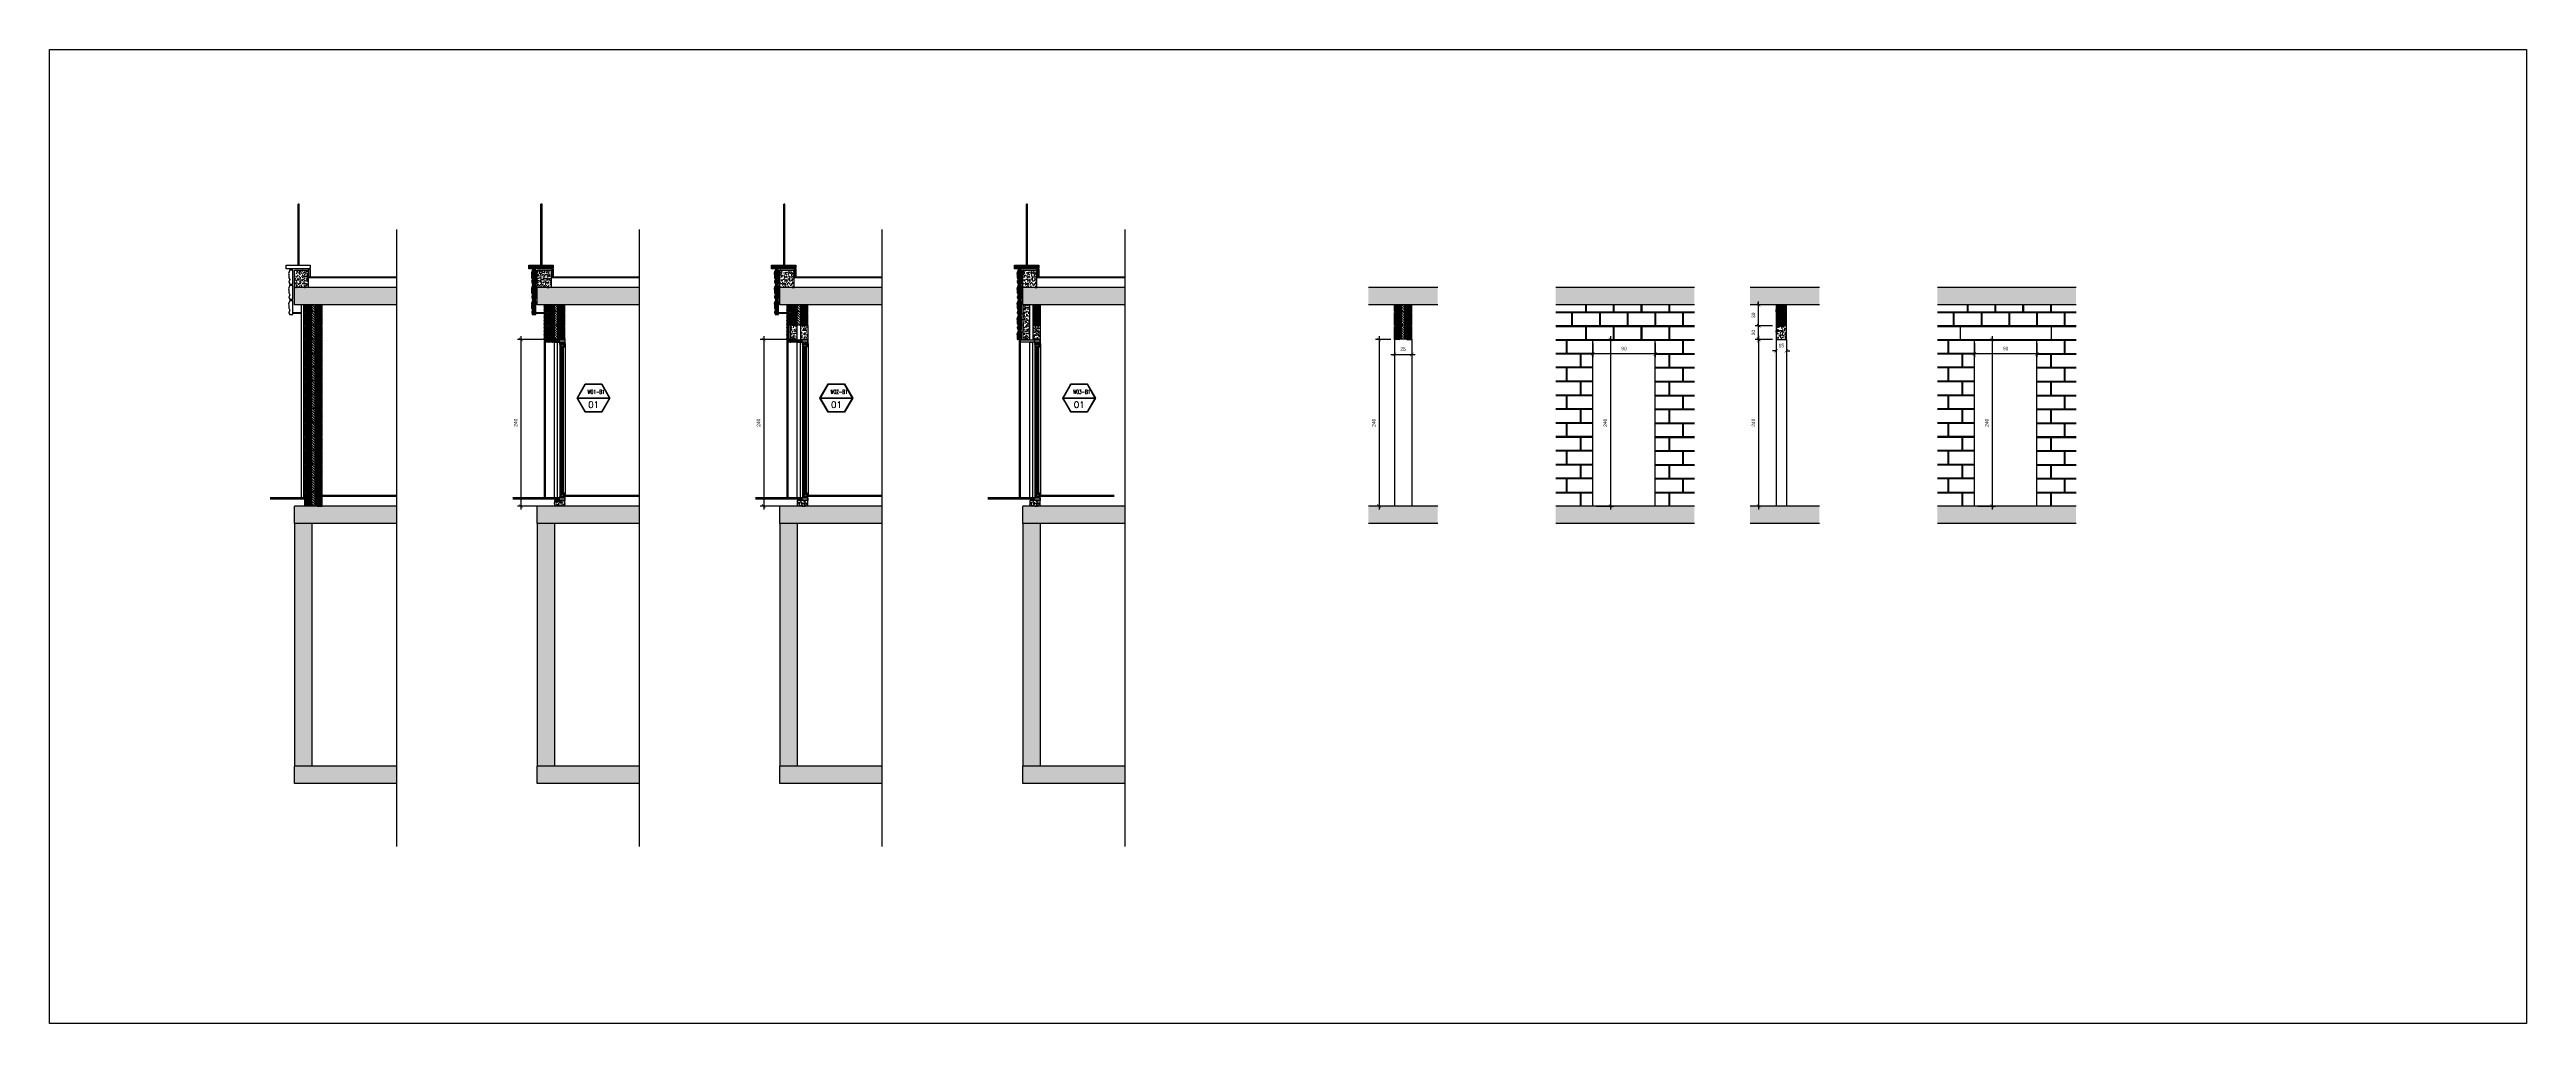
# Model space of a CAD drawing. Header units: centimetres. Extents: x 96271 to 179142, y 9855 to 112216.
# Drawn here: x 173018 to 176589, y 20026 to 21430 of the extents above; entities that cross this region are included whole.
import ezdxf
from ezdxf.enums import TextEntityAlignment as Align

# ---------------------------------------------------------------- set-up
doc = ezdxf.new("R2010")
doc.units = ezdxf.units.CM
doc.header["$LTSCALE"] = 100
doc.header["$MEASUREMENT"] = 0
doc.header["$PDSIZE"] = 0.2
doc.layers.get('0').update_dxf_attribs({"linetype": 'CONTINUOUS'})
doc.layers.get('DEFPOINTS').update_dxf_attribs({"linetype": 'CONTINUOUS'})
for name, color, linetype in [('A- Wipeout', 255, 'CONTINUOUS'), ('A-AbasJour', 73, 'CONTINUOUS'), ('A-Cladding-Stone', 53, 'CONTINUOUS'), ('A-CMU', 5, 'CONTINUOUS'), ('A-Dim CMU', 2, 'CONTINUOUS'), ('A-Elev-Otln1', 44, 'CONTINUOUS'), ('A-False Ceiling-HPL', 35, 'CONTINUOUS'), ('A-Glass-Full', 140, 'CONTINUOUS'), ('A-Patt', 8, 'CONTINUOUS'), ('A-Patt-CMU', 8, 'CONTINUOUS'), ('A-Patt-Strcr', 8, 'CONTINUOUS'), ('A-Sect-Mcut-Tiling', 51, 'CONTINUOUS'), ('A-Subframe Alu', 85, 'CONTINUOUS'), ('A-Wall-Strctr', 6, 'CONTINUOUS'), ('A-WINDOW-ANOT', 131, 'CONTINUOUS'), ('windows', 4, 'CONTINUOUS')]:
    doc.layers.add(name, color=color, linetype=linetype)
doc.styles.add('ROMAND', font='romand.shx', dxfattribs={"height": 10})
doc.styles.get("Standard").update_dxf_attribs({"font": 'arial.ttf'})
doc.dimstyles.new('1-50', dxfattribs={"dimtxt": 11.25, "dimasz": 5, "dimexe": 5, "dimexo": 5, "dimgap": 5, "dimtad": 1, "dimdec": 1, "dimrnd": 0.5, "dimzin": 12, "dimdsep": 46, "dimtxsty": 'Standard', "dimblk": 'ARCHTICK', "dimcen": 0.09, "dimdle": 5, "dimadec": 0, "dimazin": 3, "dimtfac": 1, "dimtdec": 1, "dimtix": 1, "dimtofl": 0, "dimtmove": 1, "dimatfit": 3, "dimfxl": 5, "dimtolj": 1, "dimtzin": 0, "dimarcsym": 0})
pattern_1 = [(140, (152229.968, 79189.2825), (0.62752135, 7.1726018), [0.75, -8.25]), (85, (152229.968, 79189.2825), (-7.5219213, -1.3875133), [0.6, -6.6]), (190.451444, (152230.0205, 79189.88), (-6.8943999, 5.7850885), [0.6374019, -7.0114211]), (136.1842, (152227.968, 79189.2825), (1.6551928, 10.6724133), [1.125, -12.375]), (186.635635, (152228.106, 79190.172), (-9.741186, 9.3466195), [0.9561034, -10.5171376]), (81.184164, (152227.968, 79189.282), (-9.741186, 9.3466195), [0.9, -9.9]), (111, (152228.468, 79190.2825), (4.0261889, 5.9690705), [0.75, -8.25]), (56, (152228.468, 79190.2825), (-7.25150045, 2.4331533), [0.6, -6.6]), (161.451445, (152228.804, 79190.78), (-3.2253115, 8.4022238), [0.6374019, -7.0114211]), (127.5, (152229.9682, 79189.2825), (-3.32893854, 0.12159855), [0, -6.52, 0, -6.7, 0, -6.625]), (97.5, (152229.9682, 79189.2825), (-3.94411712, 2.63069537), [0, -3.82, 0, -6.37, 0, -2.525]), (57.5, (152229.9682, 79187.0525), (0.22554872, 5.33822436), [0, -2.5, 0, -7.8, 0, -10.35]), (47.5, (152229.968, 79186.0525), (-1.00104982, 5.8318617), [0, -3.25, 0, -5.18, 0, -7.35])]
pattern_2 = [(315, (152229.96821, 79189.28249), (0.08838834765, 0.08838834765), [])]
pattern_3 = [(315, (152229.9682, 79189.2825), (1.76776695, 1.76776695), [])]
pattern_4 = [(45, (152229.9682, 79189.2825), (-0.265165043, 0.265165043), [])]
pattern_5 = [(45, (152579.9682, 79189.2825), (-0.265165043, 0.265165043), [])]
pattern_6 = [(140, (152564.968, 79189.2825), (0.62752135, 7.1726018), [0.75, -8.25]), (85, (152564.968, 79189.2825), (-7.5219213, -1.3875133), [0.6, -6.6]), (190.451444, (152565.0205, 79189.88), (-6.8943999, 5.7850885), [0.6374019, -7.0114211]), (136.1842, (152562.968, 79189.2825), (1.6551928, 10.6724133), [1.125, -12.375]), (186.635635, (152563.106, 79190.172), (-9.741186, 9.3466195), [0.9561034, -10.5171376]), (81.184164, (152562.968, 79189.282), (-9.741186, 9.3466195), [0.9, -9.9]), (111, (152563.468, 79190.2825), (4.0261889, 5.9690705), [0.75, -8.25]), (56, (152563.468, 79190.2825), (-7.25150045, 2.4331533), [0.6, -6.6]), (161.451445, (152563.804, 79190.78), (-3.2253115, 8.4022238), [0.6374019, -7.0114211]), (127.5, (152564.9682, 79189.2825), (-3.32893854, 0.12159855), [0, -6.52, 0, -6.7, 0, -6.625]), (97.5, (152564.9682, 79189.2825), (-3.94411712, 2.63069537), [0, -3.82, 0, -6.37, 0, -2.525]), (57.5, (152564.9682, 79187.0525), (0.22554872, 5.33822436), [0, -2.5, 0, -7.8, 0, -10.35]), (47.5, (152564.968, 79186.0525), (-1.00104982, 5.8318617), [0, -3.25, 0, -5.18, 0, -7.35])]
pattern_7 = [(140, (152579.968, 79189.2825), (0.62752135, 7.1726018), [0.75, -8.25]), (85, (152579.968, 79189.2825), (-7.5219213, -1.3875133), [0.6, -6.6]), (190.451444, (152580.0205, 79189.88), (-6.8943999, 5.7850885), [0.6374019, -7.0114211]), (136.1842, (152577.968, 79189.2825), (1.6551928, 10.6724133), [1.125, -12.375]), (186.635635, (152578.106, 79190.172), (-9.741186, 9.3466195), [0.9561034, -10.5171376]), (81.184164, (152577.968, 79189.282), (-9.741186, 9.3466195), [0.9, -9.9]), (111, (152578.468, 79190.2825), (4.0261889, 5.9690705), [0.75, -8.25]), (56, (152578.468, 79190.2825), (-7.25150045, 2.4331533), [0.6, -6.6]), (161.451445, (152578.804, 79190.78), (-3.2253115, 8.4022238), [0.6374019, -7.0114211]), (127.5, (152579.9682, 79189.2825), (-3.32893854, 0.12159855), [0, -6.52, 0, -6.7, 0, -6.625]), (97.5, (152579.9682, 79189.2825), (-3.94411712, 2.63069537), [0, -3.82, 0, -6.37, 0, -2.525]), (57.5, (152579.9682, 79187.0525), (0.22554872, 5.33822436), [0, -2.5, 0, -7.8, 0, -10.35]), (47.5, (152579.968, 79186.0525), (-1.00104982, 5.8318617), [0, -3.25, 0, -5.18, 0, -7.35])]

# ---------------------------------------------------------------- blocks, each defined once
blk = doc.blocks.new('A$C2F716865')
at = {"layer": 'A-Patt-CMU'}
h = blk.add_hatch(dxfattribs=at)
h.set_pattern_fill('ANSI31', color=256, angle=270)
h.paths.add_polyline_path([(0, 0), (7, 0), (8.4, 1), (10, 1), (10, 21), (8.4, 21), (7, 19), (0, 19)])
h = blk.add_hatch(dxfattribs=at)
h.set_pattern_fill('ANSI31', color=256, scale=20, angle=270)
h.paths.add_polyline_path([(15, 21), (10, 21), (10, 1), (15, 1)])
h = blk.add_hatch(dxfattribs=at)
h.set_pattern_fill('ANSI31', color=256, angle=270)
h.paths.add_polyline_path([(25, 19), (18, 19), (16.6, 21), (15, 21), (15, 1), (16.6, 1), (18, 0), (25, 0)])
at = {"layer": 'A-CMU'}
for p, q in [((0, 0), (0, 19)), ((0, 19), (7, 19)), ((7, 19), (8.4, 21)), ((7, 0), (8.4, 1)), ((8.4, 21), (16.6, 21)), ((8.4, 1), (16.6, 1)), ((10, 1), (10, 21)), ((15, 1), (15, 21)), ((18, 19), (16.6, 21)), ((18, 0), (16.6, 1)), ((25, 19), (18, 19)), ((25, 0), (25, 19)), ((7, 0), (0, 0)), ((18, 0), (25, 0))]:
    blk.add_line(p, q, dxfattribs=at)
blk = doc.blocks.new('WINDOW-TAGS')
at = {"color": 4}
for p, q in [((231, 535), (1283, 535)), ((231, 528), (1283, 528)), ((231, 521), (1283, 521))]:
    blk.add_line(p, q, dxfattribs=at)
for points in [[(1299, 528), (1028, 997), (486, 997), (215, 528), (486, 58), (1028, 58)], [(1291, 528), (1024, 990), (490, 990), (223, 528), (490, 65), (1024, 65)], [(1283, 528), (1020, 983), (494, 983), (231, 528), (494, 72), (1020, 72)]]:
    blk.add_lwpolyline(points, close=True, dxfattribs=at)
at = {"color": 4, "style": 'ROMAND'}
for tag, p in [('LEVEL', (761, 644)), ('WINDOW-NO', (871, 199))]:
    blk.add_attdef(tag, text='', height=210, dxfattribs=at).set_placement(p, align=Align.CENTER)
blk = doc.blocks.new('_ArchTick')
at = {"color": 0, "linetype": 'ByBlock', "const_width": 0.15}
blk.add_lwpolyline([(-0.5, -0.5), (0.5, 0.5)], dxfattribs=at)
blk = doc.blocks.new('*D1384')
at = {"layer": 'A-Dim CMU', "color": 0, "lineweight": -2, "transparency": 16777216}
for p, q in [((175248.1, 21011.6), (175273.6, 21011.6)), ((175268.6, 21016.6), (175268.6, 20766.6)), ((175248.1, 20771.6), (175273.6, 20771.6))]:
    blk.add_line(p, q, dxfattribs=at)
at = {"layer": 'DEFPOINTS', "color": 0, "transparency": 16777216}
for p in [(175243.1, 21011.6), (175243.1, 20771.6), (175268.6, 20771.6)]:
    blk.add_point(p, dxfattribs=at)
at = {"layer": 'A-Dim CMU', "color": 0, "lineweight": -2, "transparency": 16777216, "xscale": 5, "yscale": 5, "zscale": 5}
for p, rotation in [((175268.6, 21011.6), 90), ((175268.6, 20771.6), 270)]:
    blk.add_blockref('_ArchTick', p, dxfattribs=dict(at, rotation=rotation))
at = {"layer": 'A-Dim CMU', "color": 0, "transparency": 16777216, "insert": (175261, 20891.6), "char_height": 5, "attachment_point": 5, "rotation": 90}
blk.add_mtext('\\A1;240', dxfattribs=at)
blk = doc.blocks.new('*D1385')
at = {"layer": 'A-Dim CMU', "color": 0, "lineweight": -2, "transparency": 16777216}
for p, q in [((175243.1, 21006.6), (175243.1, 20986)), ((175333.1, 21006.6), (175333.1, 20986)), ((175338.1, 20991), (175238.1, 20991))]:
    blk.add_line(p, q, dxfattribs=at)
at = {"layer": 'DEFPOINTS', "color": 0, "transparency": 16777216}
for p in [(175243.1, 21011.6), (175333.1, 21011.6), (175243.1, 20991)]:
    blk.add_point(p, dxfattribs=at)
at = {"layer": 'A-Dim CMU', "color": 0, "lineweight": -2, "transparency": 16777216, "xscale": 5, "yscale": 5, "zscale": 5, "rotation": 180}
blk.add_blockref('_ArchTick', (175243.1, 20991), dxfattribs=at)
at = {"layer": 'A-Dim CMU', "color": 0, "lineweight": -2, "transparency": 16777216, "xscale": 5, "yscale": 5, "zscale": 5}
blk.add_blockref('_ArchTick', (175333.1, 20991), dxfattribs=at)
at = {"layer": 'A-Dim CMU', "color": 0, "transparency": 16777216, "insert": (175288.1, 20998.6), "char_height": 5, "attachment_point": 5}
blk.add_mtext('\\A1;90', dxfattribs=at)
blk = doc.blocks.new('*D1380')
at = {"layer": 'A-Dim CMU', "color": 0, "lineweight": -2, "transparency": 16777216}
for p, q in [((175798.3, 21011.6), (175823.8, 21011.6)), ((175818.8, 21016.6), (175818.8, 20766.6)), ((175798.3, 20771.6), (175823.8, 20771.6))]:
    blk.add_line(p, q, dxfattribs=at)
at = {"layer": 'DEFPOINTS', "color": 0, "transparency": 16777216}
for p in [(175793.3, 21011.6), (175793.3, 20771.6), (175818.8, 20771.6)]:
    blk.add_point(p, dxfattribs=at)
at = {"layer": 'A-Dim CMU', "color": 0, "lineweight": -2, "transparency": 16777216, "xscale": 5, "yscale": 5, "zscale": 5}
for p, rotation in [((175818.8, 21011.6), 90), ((175818.8, 20771.6), 270)]:
    blk.add_blockref('_ArchTick', p, dxfattribs=dict(at, rotation=rotation))
at = {"layer": 'A-Dim CMU', "color": 0, "transparency": 16777216, "insert": (175811.2, 20891.6), "char_height": 5, "attachment_point": 5, "rotation": 90}
blk.add_mtext('\\A1;240', dxfattribs=at)
blk = doc.blocks.new('*D1381')
at = {"layer": 'A-Dim CMU', "color": 0, "lineweight": -2, "transparency": 16777216}
for p, q in [((175793.3, 21006.6), (175793.3, 20986)), ((175883.3, 21006.6), (175883.3, 20986)), ((175888.3, 20991), (175788.3, 20991))]:
    blk.add_line(p, q, dxfattribs=at)
at = {"layer": 'DEFPOINTS', "color": 0, "transparency": 16777216}
for p in [(175793.3, 21011.6), (175883.3, 21011.6), (175793.3, 20991)]:
    blk.add_point(p, dxfattribs=at)
at = {"layer": 'A-Dim CMU', "color": 0, "lineweight": -2, "transparency": 16777216, "xscale": 5, "yscale": 5, "zscale": 5, "rotation": 180}
blk.add_blockref('_ArchTick', (175793.3, 20991), dxfattribs=at)
at = {"layer": 'A-Dim CMU', "color": 0, "lineweight": -2, "transparency": 16777216, "xscale": 5, "yscale": 5, "zscale": 5}
blk.add_blockref('_ArchTick', (175883.3, 20991), dxfattribs=at)
at = {"layer": 'A-Dim CMU', "color": 0, "transparency": 16777216, "insert": (175838.3, 20998.6), "char_height": 5, "attachment_point": 5}
blk.add_mtext('\\A1;90', dxfattribs=at)
blk = doc.blocks.new('*D1382')
at = {"layer": 'A-Dim CMU', "color": 0, "lineweight": -2, "transparency": 16777216}
for p, q in [((174957.1, 21006.6), (174957.1, 20985.1)), ((174982.1, 21006.6), (174982.1, 20985.1)), ((174952.1, 20990.1), (174987.1, 20990.1))]:
    blk.add_line(p, q, dxfattribs=at)
at = {"layer": 'DEFPOINTS', "color": 0, "transparency": 16777216}
for p in [(174957.1, 21011.6), (174982.1, 21011.6), (174982.1, 20990.1)]:
    blk.add_point(p, dxfattribs=at)
at = {"layer": 'A-Dim CMU', "color": 0, "lineweight": -2, "transparency": 16777216, "xscale": 5, "yscale": 5, "zscale": 5, "rotation": 180}
blk.add_blockref('_ArchTick', (174957.1, 20990.1), dxfattribs=at)
at = {"layer": 'A-Dim CMU', "color": 0, "lineweight": -2, "transparency": 16777216, "xscale": 5, "yscale": 5, "zscale": 5}
blk.add_blockref('_ArchTick', (174982.1, 20990.1), dxfattribs=at)
at = {"layer": 'A-Dim CMU', "color": 0, "transparency": 16777216, "insert": (174969.6, 20997.7), "char_height": 5, "attachment_point": 5}
blk.add_mtext('\\A1;25', dxfattribs=at)
blk = doc.blocks.new('*D1383')
at = {"layer": 'A-Dim CMU', "color": 0, "lineweight": -2, "transparency": 16777216}
for p, q in [((175507.3, 21006.6), (175507.3, 20990.4)), ((175522.3, 21006.6), (175522.3, 20990.4)), ((175507.3, 20995.4), (175502.3, 20995.4)), ((175522.3, 20995.4), (175527.3, 20995.4))]:
    blk.add_line(p, q, dxfattribs=at)
at = {"layer": 'DEFPOINTS', "color": 0, "transparency": 16777216}
for p in [(175507.3, 21011.6), (175522.3, 21011.6), (175522.3, 20995.4)]:
    blk.add_point(p, dxfattribs=at)
at = {"layer": 'A-Dim CMU', "color": 0, "lineweight": -2, "transparency": 16777216, "xscale": 5, "yscale": 5, "zscale": 5}
blk.add_blockref('_ArchTick', (175507.3, 20995.4), dxfattribs=at)
at = {"layer": 'A-Dim CMU', "color": 0, "lineweight": -2, "transparency": 16777216, "xscale": 5, "yscale": 5, "zscale": 5, "rotation": 180}
blk.add_blockref('_ArchTick', (175522.3, 20995.4), dxfattribs=at)
at = {"layer": 'A-Dim CMU', "color": 0, "transparency": 16777216, "insert": (175514.8, 21002.9), "char_height": 5, "attachment_point": 5}
blk.add_mtext('\\A1;15', dxfattribs=at)
blk = doc.blocks.new('*D1386')
at = {"layer": 'A-Dim CMU', "color": 0, "lineweight": -2, "transparency": 16777216}
for p, q in [((175502.3, 21011.9), (175477.2, 21011.9)), ((175482.2, 21016.9), (175482.2, 20766.6)), ((175502.3, 20771.6), (175477.2, 20771.6))]:
    blk.add_line(p, q, dxfattribs=at)
at = {"layer": 'DEFPOINTS', "color": 0, "transparency": 16777216}
for p in [(175507.3, 21011.9), (175482.2, 20771.6), (175507.3, 20771.6)]:
    blk.add_point(p, dxfattribs=at)
at = {"layer": 'A-Dim CMU', "color": 0, "lineweight": -2, "transparency": 16777216, "xscale": 5, "yscale": 5, "zscale": 5}
for p, rotation in [((175482.2, 21011.9), 90), ((175482.2, 20771.6), 270)]:
    blk.add_blockref('_ArchTick', p, dxfattribs=dict(at, rotation=rotation))
at = {"layer": 'A-Dim CMU', "color": 0, "transparency": 16777216, "insert": (175474.7, 20891.7), "char_height": 5, "attachment_point": 5, "rotation": 90}
blk.add_mtext('\\A1;240', dxfattribs=at)
blk = doc.blocks.new('*D1387')
at = {"layer": 'A-Dim CMU', "color": 0, "lineweight": -2, "transparency": 16777216}
for p, q in [((175502.3, 21031.6), (175477.2, 21031.6)), ((175482.2, 21006.9), (175482.2, 21036.6)), ((175502.3, 21011.9), (175477.2, 21011.9))]:
    blk.add_line(p, q, dxfattribs=at)
at = {"layer": 'DEFPOINTS', "color": 0, "transparency": 16777216}
for p in [(175482.2, 21031.6), (175507.3, 21031.6), (175507.3, 21011.9)]:
    blk.add_point(p, dxfattribs=at)
at = {"layer": 'A-Dim CMU', "color": 0, "lineweight": -2, "transparency": 16777216, "xscale": 5, "yscale": 5, "zscale": 5}
for p, rotation in [((175482.2, 21031.6), 90), ((175482.2, 21011.9), 270)]:
    blk.add_blockref('_ArchTick', p, dxfattribs=dict(at, rotation=rotation))
at = {"layer": 'A-Dim CMU', "color": 0, "transparency": 16777216, "insert": (175474.7, 21021.7), "char_height": 5, "attachment_point": 5, "rotation": 90}
blk.add_mtext('\\A1;20', dxfattribs=at)
blk = doc.blocks.new('*D1388')
at = {"layer": 'A-Dim CMU', "color": 0, "lineweight": -2, "transparency": 16777216}
for p, q in [((175502.3, 21061.6), (175477.2, 21061.6)), ((175502.3, 21031.6), (175477.2, 21031.6)), ((175482.2, 21026.6), (175482.2, 21066.6))]:
    blk.add_line(p, q, dxfattribs=at)
at = {"layer": 'DEFPOINTS', "color": 0, "transparency": 16777216}
for p in [(175482.2, 21061.6), (175507.3, 21061.6), (175507.3, 21031.6)]:
    blk.add_point(p, dxfattribs=at)
at = {"layer": 'A-Dim CMU', "color": 0, "lineweight": -2, "transparency": 16777216, "xscale": 5, "yscale": 5, "zscale": 5}
for p, rotation in [((175482.2, 21061.6), 90), ((175482.2, 21031.6), 270)]:
    blk.add_blockref('_ArchTick', p, dxfattribs=dict(at, rotation=rotation))
at = {"layer": 'A-Dim CMU', "color": 0, "transparency": 16777216, "insert": (175474.7, 21046.6), "char_height": 5, "attachment_point": 5, "rotation": 90}
blk.add_mtext('\\A1;30', dxfattribs=at)
blk = doc.blocks.new('*D1389')
at = {"layer": 'A-Dim CMU', "color": 0, "lineweight": -2, "transparency": 16777216}
for p, q in [((174952.1, 21011.6), (174930, 21011.6)), ((174935, 21016.6), (174935, 20766.6)), ((174952.1, 20771.6), (174930, 20771.6))]:
    blk.add_line(p, q, dxfattribs=at)
at = {"layer": 'DEFPOINTS', "color": 0, "transparency": 16777216}
for p in [(174957.1, 21011.6), (174935, 20771.6), (174957.1, 20771.6)]:
    blk.add_point(p, dxfattribs=at)
at = {"layer": 'A-Dim CMU', "color": 0, "lineweight": -2, "transparency": 16777216, "xscale": 5, "yscale": 5, "zscale": 5}
for p, rotation in [((174935, 21011.6), 90), ((174935, 20771.6), 270)]:
    blk.add_blockref('_ArchTick', p, dxfattribs=dict(at, rotation=rotation))
at = {"layer": 'A-Dim CMU', "color": 0, "transparency": 16777216, "insert": (174927.5, 20891.6), "char_height": 5, "attachment_point": 5, "rotation": 90}
blk.add_mtext('\\A1;240', dxfattribs=at)
blk = doc.blocks.new('*D1390')
at = {"layer": 'A-Dim CMU', "color": 0, "lineweight": -2, "transparency": 16777216}
for p, q in [((174096.3, 21011.6), (174042.9, 21011.6)), ((174047.9, 21016.6), (174047.9, 20766.6)), ((174096.3, 20771.6), (174042.9, 20771.6))]:
    blk.add_line(p, q, dxfattribs=at)
at = {"layer": 'DEFPOINTS', "color": 0, "transparency": 16777216}
for p in [(174101.3, 21011.6), (174047.9, 20771.6), (174101.3, 20771.6)]:
    blk.add_point(p, dxfattribs=at)
at = {"layer": 'A-Dim CMU', "color": 0, "lineweight": -2, "transparency": 16777216, "xscale": 5, "yscale": 5, "zscale": 5}
for p, rotation in [((174047.9, 21011.6), 90), ((174047.9, 20771.6), 270)]:
    blk.add_blockref('_ArchTick', p, dxfattribs=dict(at, rotation=rotation))
at = {"layer": 'A-Dim CMU', "color": 0, "transparency": 16777216, "insert": (174040.4, 20891.6), "char_height": 5, "attachment_point": 5, "rotation": 90}
blk.add_mtext('\\A1;240', dxfattribs=at)
blk = doc.blocks.new('*D1391')
at = {"layer": 'A-Dim CMU', "color": 0, "lineweight": -2, "transparency": 16777216}
for p, q in [((173746.3, 21011.6), (173692.9, 21011.6)), ((173697.9, 21016.6), (173697.9, 20766.6)), ((173746.3, 20771.6), (173692.9, 20771.6))]:
    blk.add_line(p, q, dxfattribs=at)
at = {"layer": 'DEFPOINTS', "color": 0, "transparency": 16777216}
for p in [(173751.3, 21011.6), (173697.9, 20771.6), (173751.3, 20771.6)]:
    blk.add_point(p, dxfattribs=at)
at = {"layer": 'A-Dim CMU', "color": 0, "lineweight": -2, "transparency": 16777216, "xscale": 5, "yscale": 5, "zscale": 5}
for p, rotation in [((173697.9, 21011.6), 90), ((173697.9, 20771.6), 270)]:
    blk.add_blockref('_ArchTick', p, dxfattribs=dict(at, rotation=rotation))
at = {"layer": 'A-Dim CMU', "color": 0, "transparency": 16777216, "insert": (173690.4, 20891.6), "char_height": 5, "attachment_point": 5, "rotation": 90}
blk.add_mtext('\\A1;240', dxfattribs=at)

msp = doc.modelspace()

# ---------------------------------------------------------------- hatches: boundary and pattern name
at = {"layer": 'A-Patt'}
h = msp.add_hatch(dxfattribs=at)
h.set_pattern_fill('ANSI31', color=256, scale=3)
h.set_pattern_definition(pattern_4)
h.paths.add_polyline_path([(173744.325, 21118.623), (173709.325, 21118.623), (173709.325, 21113.623), (173743.325, 21113.623), (173743.325, 21114.623), (173744.325, 21114.623)])
h.paths.add_polyline_path([(173719.325, 21111.623), (173714.325, 21111.623), (173714.325, 21110.678), (173713.621, 21109.386), (173712.956, 21106.905), (173713.429, 21105.139), (173713.236, 21104.418), (173713.236, 21100.782), (173714.746, 21098.165), (173714.325, 21096.593), (173713.732, 21096.593), (173713.463, 21094.321), (173714.325, 21092.827), (173714.325, 21091.623), (173719.325, 21091.623)])
h.paths.add_polyline_path([(173719.325, 21089.623), (173714.325, 21089.623), (173714.325, 21088.678), (173713.621, 21087.386), (173712.956, 21084.905), (173713.429, 21083.139), (173713.236, 21082.418), (173713.236, 21078.782), (173714.746, 21076.165), (173714.325, 21074.593), (173713.732, 21074.593), (173713.463, 21072.321), (173714.325, 21070.827), (173714.325, 21069.623), (173719.325, 21069.623)])
h.paths.add_polyline_path([(173719.325, 21067.623), (173714.325, 21067.623), (173714.325, 21066.678), (173713.621, 21065.386), (173712.956, 21062.905), (173713.429, 21061.139), (173713.236, 21060.418), (173713.236, 21056.782), (173714.746, 21054.165), (173714.325, 21052.593), (173713.732, 21052.593), (173713.463, 21050.321), (173714.325, 21048.827), (173714.325, 21047.623), (173719.325, 21047.623)])
h.paths.add_polyline_path([(173744.325, 21113.623), (173742.325, 21113.623), (173742.325, 21101.623), (173744.325, 21101.623)])
h = msp.add_hatch(dxfattribs=at)
h.set_pattern_fill('ANSI31', color=256, scale=3)
h.set_pattern_definition(pattern_5)
h.paths.add_polyline_path([(174094.325, 21118.623), (174059.325, 21118.623), (174059.325, 21113.623), (174093.325, 21113.623), (174093.325, 21114.623), (174094.325, 21114.623)])
h.paths.add_polyline_path([(174069.325, 21111.623), (174064.325, 21111.623), (174064.325, 21110.678), (174063.621, 21109.386), (174062.956, 21106.905), (174063.429, 21105.139), (174063.236, 21104.418), (174063.236, 21100.782), (174064.746, 21098.165), (174064.325, 21096.593), (174063.732, 21096.593), (174063.463, 21094.321), (174064.325, 21092.827), (174064.325, 21091.623), (174069.325, 21091.623)])
h.paths.add_polyline_path([(174069.325, 21089.623), (174064.325, 21089.623), (174064.325, 21088.678), (174063.621, 21087.386), (174062.956, 21084.905), (174063.429, 21083.139), (174063.236, 21082.418), (174063.236, 21078.782), (174064.746, 21076.165), (174064.325, 21074.593), (174063.732, 21074.593), (174063.463, 21072.321), (174064.325, 21070.827), (174064.325, 21069.623), (174069.325, 21069.623)])
h.paths.add_polyline_path([(174069.325, 21067.623), (174064.325, 21067.623), (174064.325, 21066.678), (174063.621, 21065.386), (174062.956, 21062.905), (174063.429, 21061.139), (174063.236, 21060.418), (174063.236, 21056.782), (174064.746, 21054.165), (174064.325, 21052.593), (174063.732, 21052.593), (174063.463, 21050.321), (174064.325, 21048.827), (174064.325, 21047.623), (174069.325, 21047.623)])
h.paths.add_polyline_path([(174094.325, 21113.623), (174092.325, 21113.623), (174092.325, 21101.623), (174094.325, 21101.623)])
h = msp.add_hatch(dxfattribs=at)
h.set_pattern_fill('ANSI31', color=256, scale=3)
h.set_pattern_definition([(45, (152929.9682, 79189.2825), (-0.265165043, 0.265165043), [])])
h.paths.add_polyline_path([(174444.325, 21118.623), (174409.325, 21118.623), (174409.325, 21113.623), (174443.325, 21113.623), (174443.325, 21114.623), (174444.325, 21114.623)])
h.paths.add_polyline_path([(174419.325, 21111.623), (174414.325, 21111.623), (174414.325, 21110.678), (174413.621, 21109.386), (174412.956, 21106.905), (174413.429, 21105.139), (174413.236, 21104.418), (174413.236, 21100.782), (174414.746, 21098.165), (174414.325, 21096.593), (174413.732, 21096.593), (174413.463, 21094.321), (174414.325, 21092.827), (174414.325, 21091.623), (174419.325, 21091.623)])
h.paths.add_polyline_path([(174419.325, 21089.623), (174414.325, 21089.623), (174414.325, 21088.678), (174413.621, 21087.386), (174412.956, 21084.905), (174413.429, 21083.139), (174413.236, 21082.418), (174413.236, 21078.782), (174414.746, 21076.165), (174414.325, 21074.593), (174413.732, 21074.593), (174413.463, 21072.321), (174414.325, 21070.827), (174414.325, 21069.623), (174419.325, 21069.623)])
h.paths.add_polyline_path([(174419.325, 21067.623), (174414.325, 21067.623), (174414.325, 21066.678), (174413.621, 21065.386), (174412.956, 21062.905), (174413.429, 21061.139), (174413.236, 21060.418), (174413.236, 21056.782), (174414.746, 21054.165), (174414.325, 21052.593), (174413.732, 21052.593), (174413.463, 21050.321), (174414.325, 21048.827), (174414.325, 21047.623), (174419.325, 21047.623)])
h.paths.add_polyline_path([(174444.325, 21113.623), (174442.325, 21113.623), (174442.325, 21101.623), (174444.325, 21101.623)])
h = msp.add_hatch(dxfattribs=at)
h.set_pattern_fill('ANSI31', color=256, scale=3)
h.set_pattern_definition(pattern_4)
h.paths.add_polyline_path([(173734.325, 21061.623), (173731.325, 21061.623), (173731.325, 21009.123), (173732.825, 21009.123), (173732.825, 21010.623), (173734.325, 21010.623)])
h.paths.add_polyline_path([(173753.325, 21010.623), (173732.825, 21010.623), (173732.825, 21009.123), (173732.825, 21007.623), (173753.325, 21007.623)])
h = msp.add_hatch(dxfattribs=at)
h.set_pattern_fill('ANSI31', color=256, scale=3)
h.set_pattern_definition(pattern_5)
h.paths.add_polyline_path([(174084.325, 21061.623), (174081.325, 21061.623), (174081.325, 21009.123), (174082.825, 21009.123), (174082.825, 21010.623), (174084.325, 21010.623)])
h.paths.add_polyline_path([(174103.325, 21010.623), (174082.825, 21010.623), (174082.825, 21009.123), (174082.825, 21007.623), (174103.325, 21007.623)])
h = msp.add_hatch(dxfattribs=at)
h.set_pattern_fill('ANSI31', color=256, scale=3)
h.set_pattern_definition(pattern_4)
h.paths.add_polyline_path([(174419.325, 21045.623), (174414.325, 21045.623), (174414.325, 21044.678), (174413.621, 21043.386), (174412.956, 21040.905), (174413.429, 21039.139), (174413.236, 21038.418), (174413.236, 21034.782), (174414.746, 21032.165), (174414.325, 21030.593), (174413.732, 21030.593), (174413.463, 21028.321), (174414.325, 21026.827), (174414.325, 21025.623), (174419.325, 21025.623)])
h.paths.add_polyline_path([(174419.325, 21023.623), (174414.325, 21023.623), (174414.325, 21022.678), (174413.621, 21021.386), (174412.956, 21018.905), (174413.429, 21017.139), (174413.236, 21016.418), (174413.236, 21012.782), (174413.905, 21011.623), (174419.325, 21011.623)])
at = {"layer": 'A-Patt-CMU'}
h = msp.add_hatch(dxfattribs=at)
h.set_pattern_fill('ANSI31', color=256, angle=270)
h.set_pattern_definition(pattern_2)
h.paths.add_polyline_path([(173411.325, 21061.623), (173401.325, 21061.623), (173401.325, 21052.623), (173402.896, 21052.623), (173404.325, 21051.623), (173411.325, 21051.623)])
h.paths.add_polyline_path([(173396.325, 21061.623), (173386.325, 21061.623), (173386.325, 21051.623), (173393.325, 21051.623), (173394.755, 21052.623), (173396.325, 21052.623)])
h = msp.add_hatch(dxfattribs=at)
h.set_pattern_fill('ANSI31', color=256, scale=20, angle=270)
h.set_pattern_definition(pattern_3)
h.paths.add_polyline_path([(173401.325, 21061.623), (173396.325, 21061.623), (173396.325, 21052.623), (173401.325, 21052.623)])
h = msp.add_hatch(dxfattribs=at)
h.set_pattern_fill('ANSI31', color=256, angle=270)
h.set_pattern_definition(pattern_2)
h.paths.add_polyline_path([(173761.325, 21061.623), (173751.325, 21061.623), (173751.325, 21052.623), (173752.896, 21052.623), (173754.325, 21051.623), (173761.325, 21051.623)])
h.paths.add_polyline_path([(173746.325, 21061.623), (173736.325, 21061.623), (173736.325, 21051.623), (173743.325, 21051.623), (173744.755, 21052.623), (173746.325, 21052.623)])
h = msp.add_hatch(dxfattribs=at)
h.set_pattern_fill('ANSI31', color=256, scale=20, angle=270)
h.set_pattern_definition(pattern_3)
h.paths.add_polyline_path([(173751.325, 21061.623), (173746.325, 21061.623), (173746.325, 21052.623), (173751.325, 21052.623)])
h = msp.add_hatch(dxfattribs=at)
h.set_pattern_fill('ANSI31', color=256, angle=270)
h.set_pattern_definition(pattern_2)
h.paths.add_polyline_path([(174111.325, 21061.623), (174101.325, 21061.623), (174101.325, 21052.623), (174102.896, 21052.623), (174104.325, 21051.623), (174111.325, 21051.623)])
h.paths.add_polyline_path([(174096.325, 21061.623), (174086.325, 21061.623), (174086.325, 21051.623), (174093.325, 21051.623), (174094.755, 21052.623), (174096.325, 21052.623)])
h = msp.add_hatch(dxfattribs=at)
h.set_pattern_fill('ANSI31', color=256, scale=20, angle=270)
h.set_pattern_definition(pattern_3)
h.paths.add_polyline_path([(174101.325, 21061.623), (174096.325, 21061.623), (174096.325, 21052.623), (174101.325, 21052.623)])
h = msp.add_hatch(dxfattribs=at)
h.set_pattern_fill('ANSI31', color=256, angle=270)
h.set_pattern_definition(pattern_2)
h.paths.add_polyline_path([(174446.325, 21051.623), (174436.325, 21051.623), (174436.325, 21031.623), (174446.325, 21031.623)])
h.paths.add_polyline_path([(174446.325, 21061.623), (174436.325, 21061.623), (174436.325, 21051.623), (174446.325, 21051.623)])
h = msp.add_hatch(dxfattribs=at)
h.set_pattern_fill('ANSI31', color=256, angle=270)
h.set_pattern_definition([(315, (153450.7869, 79189.28249), (0.08838834765, 0.08838834765), [])])
h.paths.add_polyline_path([(174982.144, 21061.623), (174972.144, 21061.623), (174972.144, 21052.623), (174973.715, 21052.623), (174975.144, 21051.623), (174982.144, 21051.623)])
h.paths.add_polyline_path([(174967.144, 21061.623), (174957.144, 21061.623), (174957.144, 21051.623), (174964.144, 21051.623), (174965.573, 21052.623), (174967.144, 21052.623)])
h = msp.add_hatch(dxfattribs=at)
h.set_pattern_fill('ANSI31', color=256, scale=20, angle=270)
h.set_pattern_definition([(315, (153450.787, 79189.2825), (1.76776695, 1.76776695), [])])
h.paths.add_polyline_path([(174972.144, 21061.623), (174967.144, 21061.623), (174967.144, 21052.623), (174972.144, 21052.623)])
h = msp.add_hatch(dxfattribs=at)
h.set_pattern_fill('ANSI31', color=256, angle=270)
h.set_pattern_definition([(315, (152229.96821, 79209.28249), (0.08838834765, 0.08838834765), [])])
h.paths.add_polyline_path([(175522.335, 21061.623), (175507.335, 21061.623), (175507.335, 21051.623), (175522.335, 21051.623)])
h = msp.add_hatch(dxfattribs=at)
h.set_pattern_fill('ANSI31', color=256, angle=270)
h.set_pattern_definition(pattern_2)
h.paths.add_polyline_path([(175522.335, 21051.623), (175507.335, 21051.623), (175507.335, 21031.623), (175522.335, 21031.623)])
at = {"layer": 'A-Patt-Strcr'}
h = msp.add_hatch(dxfattribs=at)
h.set_pattern_fill('AR-CONC', color=256, angle=90)
h.set_pattern_definition(pattern_1)
h.paths.add_polyline_path([(173391.325, 21111.623), (173371.325, 21111.623), (173371.325, 21086.623), (173391.325, 21086.623)])
h = msp.add_hatch(dxfattribs=at)
h.set_pattern_fill('AR-CONC', color=256, angle=90)
h.set_pattern_definition(pattern_1)
h.paths.add_polyline_path([(173741.325, 21111.623), (173721.325, 21111.623), (173721.325, 21086.623), (173741.325, 21086.623)])
h = msp.add_hatch(dxfattribs=at)
h.set_pattern_fill('AR-CONC', color=256, angle=90)
h.set_pattern_definition(pattern_1)
h.paths.add_polyline_path([(174091.325, 21111.623), (174071.325, 21111.623), (174071.325, 21086.623), (174091.325, 21086.623)])
h = msp.add_hatch(dxfattribs=at)
h.set_pattern_fill('AR-CONC', color=256, angle=90)
h.set_pattern_definition(pattern_7)
h.paths.add_polyline_path([(174441.325, 21111.623), (174421.325, 21111.623), (174421.325, 21086.623), (174441.325, 21086.623)])
h = msp.add_hatch(dxfattribs=at)
h.set_pattern_fill('AR-CONC', color=256, angle=90)
h.set_pattern_definition(pattern_1)
h.paths.add_polyline_path([(173518.364, 20771.623), (173371.325, 20771.623), (173371.325, 20746.623), (173518.364, 20746.623)])
h.paths.add_polyline_path([(173518.364, 20396.623), (173371.325, 20396.623), (173371.325, 20371.623), (173518.364, 20371.623)])
h.paths.add_polyline_path([(173518.364, 21086.623), (173371.325, 21086.623), (173371.325, 21061.623), (173518.364, 21061.623)])
h.paths.add_polyline_path([(173396.325, 20746.623), (173371.325, 20746.623), (173371.325, 20396.623), (173396.325, 20396.623)])
h = msp.add_hatch(dxfattribs=at)
h.set_pattern_fill('AR-CONC', color=256, angle=90)
h.set_pattern_definition(pattern_1)
h.paths.add_polyline_path([(173868.364, 20771.623), (173721.325, 20771.623), (173721.325, 20746.623), (173868.364, 20746.623)])
h.paths.add_polyline_path([(173868.364, 20396.623), (173721.325, 20396.623), (173721.325, 20371.623), (173868.364, 20371.623)])
h.paths.add_polyline_path([(173868.364, 21086.623), (173721.325, 21086.623), (173721.325, 21061.623), (173868.364, 21061.623)])
h.paths.add_polyline_path([(173746.325, 20746.623), (173721.325, 20746.623), (173721.325, 20396.623), (173746.325, 20396.623)])
h = msp.add_hatch(dxfattribs=at)
h.set_pattern_fill('AR-CONC', color=256, angle=90)
h.set_pattern_definition(pattern_1)
h.paths.add_polyline_path([(174218.364, 20771.623), (174071.325, 20771.623), (174071.325, 20746.623), (174218.364, 20746.623)])
h.paths.add_polyline_path([(174218.364, 20396.623), (174071.325, 20396.623), (174071.325, 20371.623), (174218.364, 20371.623)])
h.paths.add_polyline_path([(174218.364, 21086.623), (174071.325, 21086.623), (174071.325, 21061.623), (174218.364, 21061.623)])
h.paths.add_polyline_path([(174096.325, 20746.623), (174071.325, 20746.623), (174071.325, 20396.623), (174096.325, 20396.623)])
h = msp.add_hatch(dxfattribs=at)
h.set_pattern_fill('AR-CONC', color=256, angle=90)
h.set_pattern_definition(pattern_7)
h.paths.add_polyline_path([(174568.364, 20771.623), (174421.325, 20771.623), (174421.325, 20746.623), (174568.364, 20746.623)])
h.paths.add_polyline_path([(174568.364, 20396.623), (174421.325, 20396.623), (174421.325, 20371.623), (174568.364, 20371.623)])
h.paths.add_polyline_path([(174568.364, 21086.623), (174421.325, 21086.623), (174421.325, 21061.623), (174568.364, 21061.623)])
h.paths.add_polyline_path([(174446.325, 20746.623), (174421.325, 20746.623), (174421.325, 20396.623), (174446.325, 20396.623)])
h = msp.add_hatch(dxfattribs=at)
h.set_pattern_fill('AR-CONC', color=256, angle=90)
h.set_pattern_definition([(140, (153048.1644, 79189.2825), (0.62752135, 7.1726018), [0.75, -8.25]), (85, (153048.1644, 79189.2825), (-7.5219213, -1.3875133), [0.6, -6.6]), (190.451444, (153048.217, 79189.88), (-6.8943999, 5.7850885), [0.6374019, -7.0114211]), (136.1842, (153046.164, 79189.2825), (1.6551928, 10.6724133), [1.125, -12.375]), (186.635635, (153046.302, 79190.172), (-9.741186, 9.3466195), [0.9561034, -10.5171376]), (81.184164, (153046.164, 79189.282), (-9.741186, 9.3466195), [0.9, -9.9]), (111, (153046.6644, 79190.2825), (4.0261889, 5.9690705), [0.75, -8.25]), (56, (153046.6644, 79190.2825), (-7.25150045, 2.4331533), [0.6, -6.6]), (161.451445, (153047, 79190.78), (-3.2253115, 8.4022238), [0.6374019, -7.0114211]), (127.5, (153048.1644, 79189.2825), (-3.32893854, 0.12159855), [0, -6.52, 0, -6.7, 0, -6.625]), (97.5, (153048.1644, 79189.2825), (-3.94411712, 2.63069537), [0, -3.82, 0, -6.37, 0, -2.525]), (57.5, (153048.1644, 79187.0525), (0.22554872, 5.33822436), [0, -2.5, 0, -7.8, 0, -10.35]), (47.5, (153048.1644, 79186.0525), (-1.00104982, 5.8318617), [0, -3.25, 0, -5.18, 0, -7.35])])
h.paths.add_polyline_path([(175019.644, 20746.623), (175019.644, 20771.623), (174919.644, 20771.623), (174919.644, 20746.623)])
h.paths.add_polyline_path([(174919.644, 21086.623), (174919.644, 21061.623), (175019.644, 21061.623), (175019.644, 21086.623)])
h = msp.add_hatch(dxfattribs=at)
h.set_pattern_fill('AR-CONC', color=256, angle=90)
h.set_pattern_definition([(140, (153318.1906, 79189.2825), (0.62752135, 7.1726018), [0.75, -8.25]), (85, (153318.1906, 79189.2825), (-7.5219213, -1.3875133), [0.6, -6.6]), (190.451444, (153318.243, 79189.88), (-6.8943999, 5.7850885), [0.6374019, -7.0114211]), (136.1842, (153316.1906, 79189.2825), (1.6551928, 10.6724133), [1.125, -12.375]), (186.635635, (153316.328, 79190.172), (-9.741186, 9.3466195), [0.9561034, -10.5171376]), (81.184164, (153316.19, 79189.282), (-9.741186, 9.3466195), [0.9, -9.9]), (111, (153316.6906, 79190.2825), (4.0261889, 5.9690705), [0.75, -8.25]), (56, (153316.6906, 79190.2825), (-7.25150045, 2.4331533), [0.6, -6.6]), (161.451445, (153317.026, 79190.78), (-3.2253115, 8.4022238), [0.6374019, -7.0114211]), (127.5, (153318.1906, 79189.2825), (-3.32893854, 0.12159855), [0, -6.52, 0, -6.7, 0, -6.625]), (97.5, (153318.1906, 79189.2825), (-3.94411712, 2.63069537), [0, -3.82, 0, -6.37, 0, -2.525]), (57.5, (153318.1906, 79187.0525), (0.22554872, 5.33822436), [0, -2.5, 0, -7.8, 0, -10.35]), (47.5, (153318.1906, 79186.0525), (-1.00104982, 5.8318617), [0, -3.25, 0, -5.18, 0, -7.35])])
h.paths.add_polyline_path([(175389.67, 20771.623), (175189.67, 20771.623), (175189.67, 20746.623), (175389.67, 20746.623)])
h.paths.add_polyline_path([(175189.67, 21061.623), (175389.67, 21061.623), (175389.67, 21086.623), (175189.67, 21086.623)])
h = msp.add_hatch(dxfattribs=at)
h.set_pattern_fill('AR-CONC', color=256, angle=90)
h.set_pattern_definition([(140, (153598.356, 79189.2825), (0.62752135, 7.1726018), [0.75, -8.25]), (85, (153598.356, 79189.2825), (-7.5219213, -1.3875133), [0.6, -6.6]), (190.451444, (153598.408, 79189.88), (-6.8943999, 5.7850885), [0.6374019, -7.0114211]), (136.1842, (153596.356, 79189.2825), (1.6551928, 10.6724133), [1.125, -12.375]), (186.635635, (153596.494, 79190.172), (-9.741186, 9.3466195), [0.9561034, -10.5171376]), (81.184164, (153596.356, 79189.282), (-9.741186, 9.3466195), [0.9, -9.9]), (111, (153596.856, 79190.2825), (4.0261889, 5.9690705), [0.75, -8.25]), (56, (153596.856, 79190.2825), (-7.25150045, 2.4331533), [0.6, -6.6]), (161.451445, (153597.191, 79190.78), (-3.2253115, 8.4022238), [0.6374019, -7.0114211]), (127.5, (153598.3558, 79189.2825), (-3.32893854, 0.12159855), [0, -6.52, 0, -6.7, 0, -6.625]), (97.5, (153598.3558, 79189.2825), (-3.94411712, 2.63069537), [0, -3.82, 0, -6.37, 0, -2.525]), (57.5, (153598.3558, 79187.0525), (0.22554872, 5.33822436), [0, -2.5, 0, -7.8, 0, -10.35]), (47.5, (153598.356, 79186.0525), (-1.00104982, 5.8318617), [0, -3.25, 0, -5.18, 0, -7.35])])
h.paths.add_polyline_path([(175569.835, 20746.623), (175569.835, 20771.623), (175469.835, 20771.623), (175469.835, 20746.623)])
h.paths.add_polyline_path([(175469.835, 21086.623), (175469.835, 21061.623), (175569.835, 21061.623), (175569.835, 21086.623)])
h = msp.add_hatch(dxfattribs=at)
h.set_pattern_fill('AR-CONC', color=256, angle=90)
h.set_pattern_definition([(140, (153868.382, 79189.2825), (0.62752135, 7.1726018), [0.75, -8.25]), (85, (153868.382, 79189.2825), (-7.5219213, -1.3875133), [0.6, -6.6]), (190.451444, (153868.434, 79189.88), (-6.8943999, 5.7850885), [0.6374019, -7.0114211]), (136.1842, (153866.382, 79189.2825), (1.6551928, 10.6724133), [1.125, -12.375]), (186.635635, (153866.52, 79190.172), (-9.741186, 9.3466195), [0.9561034, -10.5171376]), (81.184164, (153866.382, 79189.282), (-9.741186, 9.3466195), [0.9, -9.9]), (111, (153866.882, 79190.2825), (4.0261889, 5.9690705), [0.75, -8.25]), (56, (153866.882, 79190.2825), (-7.25150045, 2.4331533), [0.6, -6.6]), (161.451445, (153867.2174, 79190.78), (-3.2253115, 8.4022238), [0.6374019, -7.0114211]), (127.5, (153868.382, 79189.2825), (-3.32893854, 0.12159855), [0, -6.52, 0, -6.7, 0, -6.625]), (97.5, (153868.382, 79189.2825), (-3.94411712, 2.63069537), [0, -3.82, 0, -6.37, 0, -2.525]), (57.5, (153868.382, 79187.0525), (0.22554872, 5.33822436), [0, -2.5, 0, -7.8, 0, -10.35]), (47.5, (153868.382, 79186.0525), (-1.00104982, 5.8318617), [0, -3.25, 0, -5.18, 0, -7.35])])
h.paths.add_polyline_path([(175939.862, 20771.623), (175739.862, 20771.623), (175739.862, 20746.623), (175939.862, 20746.623)])
h.paths.add_polyline_path([(175739.862, 21061.623), (175939.862, 21061.623), (175939.862, 21086.623), (175739.862, 21086.623)])
h = msp.add_hatch(dxfattribs=at)
h.set_pattern_fill('AR-CONC', color=256, angle=90)
h.set_pattern_definition(pattern_1)
h.paths.add_polyline_path([(174096.325, 21031.623), (174086.325, 21031.623), (174086.325, 21011.623), (174096.325, 21011.623)])
h.paths.add_polyline_path([(174111.325, 21031.623), (174101.325, 21031.623), (174101.325, 21011.623), (174111.325, 21011.623)])
h = msp.add_hatch(dxfattribs=at)
h.set_pattern_fill('AR-CONC', color=256, angle=90)
h.set_pattern_definition(pattern_6)
h.paths.add_polyline_path([(174431.325, 21061.623), (174421.325, 21061.623), (174421.325, 21011.623), (174431.325, 21011.623)])
h = msp.add_hatch(dxfattribs=at)
h.set_pattern_fill('AR-CONC', color=256, angle=90)
h.set_pattern_definition(pattern_1)
h.paths.add_polyline_path([(174446.325, 21031.623), (174436.325, 21031.623), (174436.325, 21011.623), (174446.325, 21011.623)])
h = msp.add_hatch(dxfattribs=at)
h.set_pattern_fill('AR-CONC', color=256, angle=90)
h.set_pattern_definition(pattern_1)
h.paths.add_polyline_path([(175522.335, 21031.623), (175507.335, 21031.623), (175507.335, 21011.623), (175522.335, 21011.623)])
h = msp.add_hatch(dxfattribs=at)
h.set_pattern_fill('AR-CONC', color=256, angle=90)
h.set_pattern_definition(pattern_1)
h.paths.add_polyline_path([(173761.325, 20779.623), (173746.325, 20779.623), (173746.325, 20771.623), (173761.325, 20771.623)])
h = msp.add_hatch(dxfattribs=at)
h.set_pattern_fill('AR-CONC', color=256, angle=90)
h.set_pattern_definition(pattern_1)
h.paths.add_polyline_path([(174111.325, 20779.623), (174096.325, 20779.623), (174096.325, 20771.623), (174111.325, 20771.623)])
h = msp.add_hatch(dxfattribs=at)
h.set_pattern_fill('AR-CONC', color=256, angle=90)
h.set_pattern_definition(pattern_6)
h.paths.add_polyline_path([(174446.325, 20779.623), (174431.325, 20779.623), (174431.325, 20771.623), (174446.325, 20771.623)])

# ---------------------------------------------------------------- linework, layer by layer
at = {"color": 254, "ltscale": 0.1}
for p, q in [((173753.457, 21007.623), (173755.425, 21007.623)), ((173754.145, 21007.048), (173753.569, 21007.623)), ((173753.982, 21006.989), (173753.709, 21007.262)), ((173754.492, 21006.921), (173753.79, 21007.623)), ((173754.655, 21006.979), (173754.011, 21007.623)), ((173754.808, 21007.048), (173754.232, 21007.623)), ((173755.029, 21007.048), (173754.453, 21007.623)), ((173755.25, 21007.048), (173754.674, 21007.623)), ((173755.425, 21007.093), (173754.895, 21007.623)), ((173755.425, 21007.314), (173755.116, 21007.623)), ((173755.425, 21006.964), (173755.425, 21007.623)), ((173761.325, 21007.623), (173759.768, 21007.623)), ((173759.768, 21007.062), (173760.329, 21007.623)), ((173759.768, 21007.283), (173760.108, 21007.623)), ((173759.768, 21007.504), (173759.887, 21007.623)), ((173759.768, 21006.992), (173759.768, 21007.623)), ((173759.975, 21007.048), (173760.55, 21007.623)), ((173760.128, 21006.979), (173760.771, 21007.623)), ((173760.29, 21006.921), (173760.992, 21007.623)), ((173760.638, 21007.048), (173761.213, 21007.623)), ((173760.8, 21006.989), (173761.074, 21007.262)), ((174103.457, 21007.623), (174105.425, 21007.623)), ((174104.145, 21007.048), (174103.569, 21007.623)), ((174103.982, 21006.989), (174103.709, 21007.262)), ((174104.492, 21006.921), (174103.79, 21007.623)), ((174104.655, 21006.979), (174104.011, 21007.623)), ((174104.808, 21007.048), (174104.232, 21007.623)), ((174105.029, 21007.048), (174104.453, 21007.623)), ((174105.25, 21007.048), (174104.674, 21007.623)), ((174105.425, 21007.093), (174104.895, 21007.623)), ((174105.425, 21007.314), (174105.116, 21007.623)), ((174105.425, 21006.964), (174105.425, 21007.623)), ((174111.325, 21007.623), (174109.768, 21007.623)), ((174109.768, 21007.062), (174110.329, 21007.623)), ((174109.768, 21007.283), (174110.108, 21007.623)), ((174109.768, 21007.504), (174109.887, 21007.623)), ((174109.768, 21006.992), (174109.768, 21007.623)), ((174109.975, 21007.048), (174110.55, 21007.623)), ((174110.128, 21006.979), (174110.771, 21007.623)), ((174110.29, 21006.921), (174110.992, 21007.623)), ((174110.638, 21007.048), (174111.213, 21007.623)), ((174110.8, 21006.989), (174111.074, 21007.262)), ((174438.457, 21007.623), (174440.425, 21007.623)), ((174439.145, 21007.048), (174438.569, 21007.623)), ((174438.982, 21006.989), (174438.709, 21007.262)), ((174439.492, 21006.921), (174438.79, 21007.623)), ((174439.655, 21006.979), (174439.011, 21007.623)), ((174439.808, 21007.048), (174439.232, 21007.623)), ((174440.029, 21007.048), (174439.453, 21007.623)), ((174440.25, 21007.048), (174439.674, 21007.623)), ((174440.425, 21007.093), (174439.895, 21007.623)), ((174440.425, 21007.314), (174440.116, 21007.623)), ((174440.425, 21006.964), (174440.425, 21007.623)), ((174446.325, 21007.623), (174444.768, 21007.623)), ((174444.768, 21007.062), (174445.329, 21007.623)), ((174444.768, 21007.283), (174445.108, 21007.623)), ((174444.768, 21007.504), (174444.887, 21007.623)), ((174444.768, 21006.992), (174444.768, 21007.623)), ((174444.975, 21007.048), (174445.55, 21007.623)), ((174445.128, 21006.979), (174445.771, 21007.623)), ((174445.29, 21006.921), (174445.992, 21007.623)), ((174445.638, 21007.048), (174446.213, 21007.623)), ((174445.8, 21006.989), (174446.074, 21007.262)), ((173753.457, 20783.623), (173755.425, 20783.623)), ((173754.145, 20784.198), (173753.569, 20783.623)), ((173753.982, 20784.257), (173753.709, 20783.984)), ((173754.492, 20784.325), (173753.79, 20783.623)), ((173754.655, 20784.267), (173754.011, 20783.623)), ((173754.808, 20784.198), (173754.232, 20783.623)), ((173755.029, 20784.198), (173754.453, 20783.623)), ((173755.25, 20784.198), (173754.674, 20783.623)), ((173755.425, 20784.153), (173754.895, 20783.623)), ((173755.425, 20783.932), (173755.116, 20783.623)), ((173755.425, 20784.281), (173755.425, 20783.623)), ((173759.768, 20784.254), (173759.768, 20783.623)), ((173759.768, 20784.184), (173760.329, 20783.623)), ((173759.768, 20783.963), (173760.108, 20783.623)), ((173759.768, 20783.742), (173759.887, 20783.623)), ((173761.325, 20783.623), (173759.768, 20783.623)), ((173759.975, 20784.198), (173760.55, 20783.623)), ((173760.128, 20784.267), (173760.771, 20783.623)), ((173760.29, 20784.325), (173760.992, 20783.623)), ((173760.638, 20784.198), (173761.213, 20783.623)), ((173760.8, 20784.257), (173761.074, 20783.984)), ((174103.457, 20783.623), (174105.425, 20783.623)), ((174104.145, 20784.198), (174103.569, 20783.623)), ((174103.982, 20784.257), (174103.709, 20783.984)), ((174104.492, 20784.325), (174103.79, 20783.623)), ((174104.655, 20784.267), (174104.011, 20783.623)), ((174104.808, 20784.198), (174104.232, 20783.623)), ((174105.029, 20784.198), (174104.453, 20783.623)), ((174105.25, 20784.198), (174104.674, 20783.623)), ((174105.425, 20784.153), (174104.895, 20783.623)), ((174105.425, 20783.932), (174105.116, 20783.623)), ((174105.425, 20784.281), (174105.425, 20783.623)), ((174109.768, 20784.254), (174109.768, 20783.623)), ((174109.768, 20784.184), (174110.329, 20783.623)), ((174109.768, 20783.963), (174110.108, 20783.623)), ((174109.768, 20783.742), (174109.887, 20783.623)), ((174111.325, 20783.623), (174109.768, 20783.623)), ((174109.975, 20784.198), (174110.55, 20783.623)), ((174110.128, 20784.267), (174110.771, 20783.623)), ((174110.29, 20784.325), (174110.992, 20783.623)), ((174110.638, 20784.198), (174111.213, 20783.623)), ((174110.8, 20784.257), (174111.074, 20783.984)), ((174438.457, 20783.623), (174440.425, 20783.623)), ((174439.145, 20784.198), (174438.569, 20783.623)), ((174438.982, 20784.257), (174438.709, 20783.984)), ((174439.492, 20784.325), (174438.79, 20783.623)), ((174439.655, 20784.267), (174439.011, 20783.623)), ((174439.808, 20784.198), (174439.232, 20783.623)), ((174440.029, 20784.198), (174439.453, 20783.623)), ((174440.25, 20784.198), (174439.674, 20783.623)), ((174440.425, 20784.153), (174439.895, 20783.623)), ((174440.425, 20783.932), (174440.116, 20783.623)), ((174440.425, 20784.281), (174440.425, 20783.623)), ((174444.768, 20784.254), (174444.768, 20783.623)), ((174444.768, 20784.184), (174445.329, 20783.623)), ((174444.768, 20783.963), (174445.108, 20783.623)), ((174444.768, 20783.742), (174444.887, 20783.623)), ((174446.325, 20783.623), (174444.768, 20783.623)), ((174444.975, 20784.198), (174445.55, 20783.623)), ((174445.128, 20784.267), (174445.771, 20783.623)), ((174445.29, 20784.325), (174445.992, 20783.623)), ((174445.638, 20784.198), (174446.213, 20783.623)), ((174445.8, 20784.257), (174446.074, 20783.984))]:
    msp.add_line(p, q, dxfattribs=at)
at = {"color": 254, "linetype": 'Continuous'}
for p, q in [((173753.982, 21006.798), (173753.982, 21006.992)), ((173753.982, 21006.123), (173753.982, 20783.623)), ((173753.982, 21004.435), (173753.982, 21006.099)), ((173754.038, 21007.048), (173754.26, 21007.048)), ((173754.071, 21006.742), (173754.038, 21006.742)), ((173754.038, 21006.154), (173754.071, 21006.154)), ((173754.271, 21006.87), (173754.093, 21006.87)), ((173754.093, 21006.87), (173754.093, 21006.765)), ((173754.093, 21006.132), (173754.093, 21005.971)), ((173754.093, 21005.971), (173754.271, 21005.971)), ((173754.149, 21004.526), (173754.149, 21005.749)), ((173754.204, 21005.804), (173754.382, 21005.804)), ((173755.392, 21004.117), (173754.211, 21004.117)), ((173755.403, 21003.94), (173754.242, 21003.94)), ((173754.271, 21006.811), (173754.271, 21006.87)), ((173754.271, 21005.971), (173754.271, 21006.086)), ((173754.521, 21006.747), (173754.289, 21006.789)), ((173754.289, 21006.108), (173754.521, 21006.15)), ((173754.417, 21006.935), (173754.583, 21006.904)), ((173754.437, 21005.86), (173754.437, 21005.919)), ((173754.483, 21005.974), (173754.619, 21005.999)), ((173754.648, 21006.303), (173754.648, 21006.594)), ((173754.758, 21007.048), (173755.37, 21007.048)), ((173755.37, 21006.881), (173754.826, 21006.881)), ((173754.826, 21006.881), (173754.826, 21006.06)), ((173754.881, 21006.004), (173757.526, 21006.004)), ((173754.886, 21005.827), (173755.436, 21005.827)), ((173755.403, 21003.485), (173755.403, 21003.94)), ((173755.425, 21006.992), (173755.425, 21006.937)), ((173755.602, 21003.429), (173755.459, 21003.429)), ((173755.492, 21005.771), (173755.492, 21004.217)), ((173756.163, 21003.94), (173755.536, 21003.94)), ((173755.536, 21003.94), (173755.536, 21003.829)), ((173755.536, 21003.829), (173755.546, 21003.818)), ((173755.553, 21003.803), (173755.553, 21003.54)), ((173755.553, 21003.54), (173755.647, 21003.54)), ((173755.666, 21003.505), (173755.621, 21003.439)), ((173755.67, 21004.217), (173755.67, 21005.804)), ((173755.67, 21005.804), (173755.925, 21005.804)), ((173760.323, 21004.117), (173755.77, 21004.117)), ((173755.947, 21005.827), (173759.897, 21005.827)), ((173756.096, 21003.439), (173756.051, 21003.505)), ((173756.069, 21003.54), (173756.163, 21003.54)), ((173756.258, 21003.429), (173756.114, 21003.429)), ((173756.163, 21003.54), (173756.163, 21003.94)), ((173758.293, 21003.94), (173756.297, 21003.94)), ((173756.297, 21003.94), (173756.297, 21003.829)), ((173756.297, 21003.829), (173756.307, 21003.818)), ((173756.313, 21003.803), (173756.313, 21003.485)), ((173757.581, 21006.06), (173757.581, 21006.992)), ((173757.637, 21007.048), (173757.892, 21007.048)), ((173757.925, 21006.881), (173757.759, 21006.881)), ((173757.759, 21006.881), (173757.759, 21006.06)), ((173757.814, 21006.004), (173758.293, 21006.004)), ((173757.948, 21006.992), (173757.948, 21006.903)), ((173758.293, 21006.004), (173758.326, 21005.971)), ((173758.326, 21003.973), (173758.293, 21003.94)), ((173758.326, 21005.971), (173758.359, 21006.004)), ((173758.359, 21003.94), (173758.326, 21003.973)), ((173758.359, 21006.004), (173758.48, 21006.004)), ((173758.769, 21003.94), (173758.359, 21003.94)), ((173758.48, 21006.004), (173758.514, 21005.971)), ((173758.514, 21005.971), (173758.547, 21006.004)), ((173758.547, 21006.004), (173759.901, 21006.004)), ((173758.769, 21003.484), (173758.769, 21003.94)), ((173759.022, 21003.429), (173758.825, 21003.429)), ((173760.612, 21003.94), (173758.947, 21003.94)), ((173758.947, 21003.94), (173758.947, 21003.595)), ((173758.947, 21003.595), (173759.08, 21003.595)), ((173759.099, 21003.562), (173759.022, 21003.429)), ((173759.035, 21003.713), (173759.035, 21003.619)), ((173759.063, 21003.597), (173759.282, 21003.656)), ((173759.27, 21003.819), (173759.077, 21003.767)), ((173759.27, 21003.819), (173759.077, 21003.767)), ((173759.282, 21003.656), (173759.862, 21003.264)), ((173759.927, 21003.421), (173759.36, 21003.803)), ((173759.724, 21001.769), (173759.724, 21001.647)), ((173759.724, 21001.036), (173759.724, 21000.95)), ((173759.724, 21000.95), (173759.724, 21000.914)), ((173759.731, 21001.619), (173760.058, 21001.053)), ((173759.768, 21006.903), (173759.768, 21006.992)), ((173759.801, 21001.824), (173759.778, 21001.824)), ((173759.779, 21000.859), (173760.745, 21000.859)), ((173759.957, 21006.881), (173759.79, 21006.881)), ((173759.824, 21007.048), (173760.025, 21007.048)), ((173759.866, 21000.997), (173759.827, 21001.064)), ((173759.857, 21001.668), (173759.857, 21001.769)), ((173760.218, 21001.042), (173759.857, 21001.668)), ((173760.01, 21000.97), (173759.914, 21000.97)), ((173759.924, 21003.245), (173760.368, 21003.245)), ((173759.957, 21006.06), (173759.957, 21006.881)), ((173760.247, 21003.412), (173759.958, 21003.412)), ((173760.134, 21006.594), (173760.134, 21006.303)), ((173760.164, 21005.999), (173760.278, 21005.978)), ((173760.2, 21006.904), (173760.353, 21006.933)), ((173760.441, 21003.605), (173760.247, 21003.412)), ((173760.494, 21006.789), (173760.262, 21006.747)), ((173760.262, 21006.15), (173760.494, 21006.108)), ((173760.59, 21001.014), (173760.266, 21001.014)), ((173760.323, 21005.923), (173760.323, 21005.86)), ((173760.601, 21004.139), (173760.345, 21004.139)), ((173760.379, 21005.804), (173760.601, 21005.804)), ((173760.536, 21003.429), (173760.459, 21003.562)), ((173760.479, 21003.595), (173760.612, 21003.595)), ((173760.479, 21003.412), (173760.479, 21003.589)), ((173760.512, 21007.048), (173760.745, 21007.048)), ((173760.689, 21006.87), (173760.512, 21006.87)), ((173760.512, 21006.87), (173760.512, 21006.811)), ((173760.512, 21006.086), (173760.512, 21005.971)), ((173760.512, 21005.971), (173760.689, 21005.971)), ((173760.745, 21003.429), (173760.536, 21003.429)), ((173760.601, 21005.804), (173760.601, 21005.549)), ((173760.601, 21004.395), (173760.601, 21004.139)), ((173760.612, 21003.595), (173760.612, 21003.94)), ((173760.623, 21005.527), (173760.634, 21005.527)), ((173760.634, 21004.417), (173760.623, 21004.417)), ((173760.634, 21005.527), (173760.634, 21004.417)), ((173760.645, 21002.968), (173760.645, 21001.07)), ((173760.689, 21006.765), (173760.689, 21006.87)), ((173760.689, 21005.971), (173760.689, 21006.132)), ((173760.745, 21006.742), (173760.712, 21006.742)), ((173760.712, 21006.154), (173760.745, 21006.154)), ((173760.778, 21003.412), (173760.767, 21003.412)), ((173760.8, 21006.992), (173760.8, 21006.798)), ((173760.8, 21006.099), (173760.8, 21003.484)), ((173760.8, 21000.914), (173760.8, 21003.39)), ((173761.825, 21006.123), (173761.825, 20786.623)), ((174103.982, 21006.798), (174103.982, 21006.992)), ((174103.982, 21006.123), (174103.982, 20783.623)), ((174103.982, 21004.435), (174103.982, 21006.099)), ((174104.038, 21007.048), (174104.26, 21007.048)), ((174104.071, 21006.742), (174104.038, 21006.742)), ((174104.038, 21006.154), (174104.071, 21006.154)), ((174104.271, 21006.87), (174104.093, 21006.87)), ((174104.093, 21006.87), (174104.093, 21006.765)), ((174104.093, 21006.132), (174104.093, 21005.971)), ((174104.093, 21005.971), (174104.271, 21005.971)), ((174104.149, 21004.526), (174104.149, 21005.749)), ((174104.204, 21005.804), (174104.382, 21005.804)), ((174105.392, 21004.117), (174104.211, 21004.117)), ((174105.403, 21003.94), (174104.242, 21003.94)), ((174104.271, 21006.811), (174104.271, 21006.87)), ((174104.271, 21005.971), (174104.271, 21006.086)), ((174104.521, 21006.747), (174104.289, 21006.789)), ((174104.289, 21006.108), (174104.521, 21006.15)), ((174104.417, 21006.935), (174104.583, 21006.904)), ((174104.437, 21005.86), (174104.437, 21005.919)), ((174104.483, 21005.974), (174104.619, 21005.999)), ((174104.648, 21006.303), (174104.648, 21006.594)), ((174104.758, 21007.048), (174105.37, 21007.048)), ((174105.37, 21006.881), (174104.826, 21006.881)), ((174104.826, 21006.881), (174104.826, 21006.06)), ((174104.881, 21006.004), (174107.526, 21006.004)), ((174104.886, 21005.827), (174105.436, 21005.827)), ((174105.403, 21003.485), (174105.403, 21003.94)), ((174105.425, 21006.992), (174105.425, 21006.937)), ((174105.602, 21003.429), (174105.459, 21003.429)), ((174105.492, 21005.771), (174105.492, 21004.217)), ((174106.163, 21003.94), (174105.536, 21003.94)), ((174105.536, 21003.94), (174105.536, 21003.829)), ((174105.536, 21003.829), (174105.546, 21003.818)), ((174105.553, 21003.803), (174105.553, 21003.54)), ((174105.553, 21003.54), (174105.647, 21003.54)), ((174105.666, 21003.505), (174105.621, 21003.439)), ((174105.67, 21004.217), (174105.67, 21005.804)), ((174105.67, 21005.804), (174105.925, 21005.804)), ((174110.323, 21004.117), (174105.77, 21004.117)), ((174105.947, 21005.827), (174109.897, 21005.827)), ((174106.096, 21003.439), (174106.051, 21003.505)), ((174106.069, 21003.54), (174106.163, 21003.54)), ((174106.258, 21003.429), (174106.114, 21003.429)), ((174106.163, 21003.54), (174106.163, 21003.94)), ((174108.293, 21003.94), (174106.297, 21003.94)), ((174106.297, 21003.94), (174106.297, 21003.829)), ((174106.297, 21003.829), (174106.307, 21003.818)), ((174106.313, 21003.803), (174106.313, 21003.485)), ((174107.581, 21006.06), (174107.581, 21006.992)), ((174107.637, 21007.048), (174107.892, 21007.048)), ((174107.925, 21006.881), (174107.759, 21006.881)), ((174107.759, 21006.881), (174107.759, 21006.06)), ((174107.814, 21006.004), (174108.293, 21006.004)), ((174107.948, 21006.992), (174107.948, 21006.903)), ((174108.293, 21006.004), (174108.326, 21005.971)), ((174108.326, 21003.973), (174108.293, 21003.94)), ((174108.326, 21005.971), (174108.359, 21006.004)), ((174108.359, 21003.94), (174108.326, 21003.973)), ((174108.359, 21006.004), (174108.48, 21006.004)), ((174108.769, 21003.94), (174108.359, 21003.94)), ((174108.48, 21006.004), (174108.514, 21005.971)), ((174108.514, 21005.971), (174108.547, 21006.004)), ((174108.547, 21006.004), (174109.901, 21006.004)), ((174108.769, 21003.484), (174108.769, 21003.94)), ((174109.022, 21003.429), (174108.825, 21003.429)), ((174110.612, 21003.94), (174108.947, 21003.94)), ((174108.947, 21003.94), (174108.947, 21003.595)), ((174108.947, 21003.595), (174109.08, 21003.595)), ((174109.099, 21003.562), (174109.022, 21003.429)), ((174109.035, 21003.713), (174109.035, 21003.619)), ((174109.063, 21003.597), (174109.282, 21003.656)), ((174109.27, 21003.819), (174109.077, 21003.767)), ((174109.27, 21003.819), (174109.077, 21003.767)), ((174109.282, 21003.656), (174109.862, 21003.264)), ((174109.927, 21003.421), (174109.36, 21003.803)), ((174109.724, 21001.769), (174109.724, 21001.647)), ((174109.724, 21001.036), (174109.724, 21000.95)), ((174109.724, 21000.95), (174109.724, 21000.914)), ((174109.731, 21001.619), (174110.058, 21001.053)), ((174109.768, 21006.903), (174109.768, 21006.992)), ((174109.801, 21001.824), (174109.778, 21001.824)), ((174109.779, 21000.859), (174110.745, 21000.859)), ((174109.957, 21006.881), (174109.79, 21006.881)), ((174109.824, 21007.048), (174110.025, 21007.048)), ((174109.866, 21000.997), (174109.827, 21001.064)), ((174109.857, 21001.668), (174109.857, 21001.769)), ((174110.218, 21001.042), (174109.857, 21001.668)), ((174110.01, 21000.97), (174109.914, 21000.97)), ((174109.924, 21003.245), (174110.368, 21003.245)), ((174109.957, 21006.06), (174109.957, 21006.881)), ((174110.247, 21003.412), (174109.958, 21003.412)), ((174110.134, 21006.594), (174110.134, 21006.303)), ((174110.164, 21005.999), (174110.278, 21005.978)), ((174110.2, 21006.904), (174110.353, 21006.933)), ((174110.441, 21003.605), (174110.247, 21003.412)), ((174110.494, 21006.789), (174110.262, 21006.747)), ((174110.262, 21006.15), (174110.494, 21006.108)), ((174110.59, 21001.014), (174110.266, 21001.014)), ((174110.323, 21005.923), (174110.323, 21005.86)), ((174110.601, 21004.139), (174110.345, 21004.139)), ((174110.379, 21005.804), (174110.601, 21005.804)), ((174110.536, 21003.429), (174110.459, 21003.562)), ((174110.479, 21003.595), (174110.612, 21003.595)), ((174110.479, 21003.412), (174110.479, 21003.589)), ((174110.512, 21007.048), (174110.745, 21007.048)), ((174110.689, 21006.87), (174110.512, 21006.87)), ((174110.512, 21006.87), (174110.512, 21006.811)), ((174110.512, 21006.086), (174110.512, 21005.971)), ((174110.512, 21005.971), (174110.689, 21005.971)), ((174110.745, 21003.429), (174110.536, 21003.429)), ((174110.601, 21005.804), (174110.601, 21005.549)), ((174110.601, 21004.395), (174110.601, 21004.139)), ((174110.612, 21003.595), (174110.612, 21003.94)), ((174110.623, 21005.527), (174110.634, 21005.527)), ((174110.634, 21004.417), (174110.623, 21004.417)), ((174110.634, 21005.527), (174110.634, 21004.417)), ((174110.645, 21002.968), (174110.645, 21001.07)), ((174110.689, 21006.765), (174110.689, 21006.87)), ((174110.689, 21005.971), (174110.689, 21006.132)), ((174110.745, 21006.742), (174110.712, 21006.742)), ((174110.712, 21006.154), (174110.745, 21006.154)), ((174110.778, 21003.412), (174110.767, 21003.412)), ((174110.8, 21006.992), (174110.8, 21006.798)), ((174110.8, 21006.099), (174110.8, 21003.484)), ((174110.8, 21000.914), (174110.8, 21003.39)), ((174111.825, 21006.123), (174111.825, 20786.623)), ((174438.982, 21006.798), (174438.982, 21006.992)), ((174438.982, 21006.123), (174438.982, 20783.623)), ((174438.982, 21004.435), (174438.982, 21006.099)), ((174439.038, 21007.048), (174439.26, 21007.048)), ((174439.071, 21006.742), (174439.038, 21006.742)), ((174439.038, 21006.154), (174439.071, 21006.154)), ((174439.271, 21006.87), (174439.093, 21006.87)), ((174439.093, 21006.87), (174439.093, 21006.765)), ((174439.093, 21006.132), (174439.093, 21005.971)), ((174439.093, 21005.971), (174439.271, 21005.971)), ((174439.149, 21004.526), (174439.149, 21005.749)), ((174439.204, 21005.804), (174439.382, 21005.804)), ((174440.392, 21004.117), (174439.211, 21004.117)), ((174440.403, 21003.94), (174439.242, 21003.94)), ((174439.271, 21006.811), (174439.271, 21006.87)), ((174439.271, 21005.971), (174439.271, 21006.086)), ((174439.521, 21006.747), (174439.289, 21006.789)), ((174439.289, 21006.108), (174439.521, 21006.15)), ((174439.417, 21006.935), (174439.583, 21006.904)), ((174439.437, 21005.86), (174439.437, 21005.919)), ((174439.483, 21005.974), (174439.619, 21005.999)), ((174439.648, 21006.303), (174439.648, 21006.594)), ((174439.758, 21007.048), (174440.37, 21007.048)), ((174440.37, 21006.881), (174439.826, 21006.881)), ((174439.826, 21006.881), (174439.826, 21006.06)), ((174439.881, 21006.004), (174442.526, 21006.004)), ((174439.886, 21005.827), (174440.436, 21005.827)), ((174440.403, 21003.485), (174440.403, 21003.94)), ((174440.425, 21006.992), (174440.425, 21006.937)), ((174440.602, 21003.429), (174440.459, 21003.429)), ((174440.492, 21005.771), (174440.492, 21004.217)), ((174441.163, 21003.94), (174440.536, 21003.94)), ((174440.536, 21003.94), (174440.536, 21003.829)), ((174440.536, 21003.829), (174440.546, 21003.818)), ((174440.553, 21003.803), (174440.553, 21003.54)), ((174440.553, 21003.54), (174440.647, 21003.54)), ((174440.666, 21003.505), (174440.621, 21003.439)), ((174440.67, 21004.217), (174440.67, 21005.804)), ((174440.67, 21005.804), (174440.925, 21005.804)), ((174445.323, 21004.117), (174440.77, 21004.117)), ((174440.947, 21005.827), (174444.897, 21005.827)), ((174441.096, 21003.439), (174441.051, 21003.505)), ((174441.069, 21003.54), (174441.163, 21003.54)), ((174441.258, 21003.429), (174441.114, 21003.429)), ((174441.163, 21003.54), (174441.163, 21003.94)), ((174443.293, 21003.94), (174441.297, 21003.94)), ((174441.297, 21003.94), (174441.297, 21003.829)), ((174441.297, 21003.829), (174441.307, 21003.818)), ((174441.313, 21003.803), (174441.313, 21003.485)), ((174442.581, 21006.06), (174442.581, 21006.992)), ((174442.637, 21007.048), (174442.892, 21007.048)), ((174442.925, 21006.881), (174442.759, 21006.881)), ((174442.759, 21006.881), (174442.759, 21006.06)), ((174442.814, 21006.004), (174443.293, 21006.004)), ((174442.948, 21006.992), (174442.948, 21006.903)), ((174443.293, 21006.004), (174443.326, 21005.971)), ((174443.326, 21003.973), (174443.293, 21003.94)), ((174443.326, 21005.971), (174443.359, 21006.004)), ((174443.359, 21003.94), (174443.326, 21003.973)), ((174443.359, 21006.004), (174443.48, 21006.004)), ((174443.769, 21003.94), (174443.359, 21003.94)), ((174443.48, 21006.004), (174443.514, 21005.971)), ((174443.514, 21005.971), (174443.547, 21006.004)), ((174443.547, 21006.004), (174444.901, 21006.004)), ((174443.769, 21003.484), (174443.769, 21003.94)), ((174444.022, 21003.429), (174443.825, 21003.429)), ((174445.612, 21003.94), (174443.947, 21003.94)), ((174443.947, 21003.94), (174443.947, 21003.595)), ((174443.947, 21003.595), (174444.08, 21003.595)), ((174444.099, 21003.562), (174444.022, 21003.429)), ((174444.035, 21003.713), (174444.035, 21003.619)), ((174444.063, 21003.597), (174444.282, 21003.656)), ((174444.27, 21003.819), (174444.077, 21003.767)), ((174444.27, 21003.819), (174444.077, 21003.767)), ((174444.282, 21003.656), (174444.862, 21003.264)), ((174444.927, 21003.421), (174444.36, 21003.803)), ((174444.724, 21001.769), (174444.724, 21001.647)), ((174444.724, 21001.036), (174444.724, 21000.95)), ((174444.724, 21000.95), (174444.724, 21000.914)), ((174444.731, 21001.619), (174445.058, 21001.053)), ((174444.768, 21006.903), (174444.768, 21006.992)), ((174444.801, 21001.824), (174444.778, 21001.824)), ((174444.779, 21000.859), (174445.745, 21000.859)), ((174444.957, 21006.881), (174444.79, 21006.881)), ((174444.824, 21007.048), (174445.025, 21007.048)), ((174444.866, 21000.997), (174444.827, 21001.064)), ((174444.857, 21001.668), (174444.857, 21001.769)), ((174445.218, 21001.042), (174444.857, 21001.668)), ((174445.01, 21000.97), (174444.914, 21000.97)), ((174444.924, 21003.245), (174445.368, 21003.245)), ((174444.957, 21006.06), (174444.957, 21006.881)), ((174445.247, 21003.412), (174444.958, 21003.412)), ((174445.134, 21006.594), (174445.134, 21006.303)), ((174445.164, 21005.999), (174445.278, 21005.978)), ((174445.2, 21006.904), (174445.353, 21006.933)), ((174445.441, 21003.605), (174445.247, 21003.412)), ((174445.494, 21006.789), (174445.262, 21006.747)), ((174445.262, 21006.15), (174445.494, 21006.108)), ((174445.59, 21001.014), (174445.266, 21001.014)), ((174445.323, 21005.923), (174445.323, 21005.86)), ((174445.601, 21004.139), (174445.345, 21004.139)), ((174445.379, 21005.804), (174445.601, 21005.804)), ((174445.536, 21003.429), (174445.459, 21003.562)), ((174445.479, 21003.595), (174445.612, 21003.595)), ((174445.479, 21003.412), (174445.479, 21003.589)), ((174445.512, 21007.048), (174445.745, 21007.048)), ((174445.689, 21006.87), (174445.512, 21006.87)), ((174445.512, 21006.87), (174445.512, 21006.811)), ((174445.512, 21006.086), (174445.512, 21005.971)), ((174445.512, 21005.971), (174445.689, 21005.971)), ((174445.745, 21003.429), (174445.536, 21003.429)), ((174445.601, 21005.804), (174445.601, 21005.549)), ((174445.601, 21004.395), (174445.601, 21004.139)), ((174445.612, 21003.595), (174445.612, 21003.94)), ((174445.623, 21005.527), (174445.634, 21005.527)), ((174445.634, 21004.417), (174445.623, 21004.417)), ((174445.634, 21005.527), (174445.634, 21004.417)), ((174445.645, 21002.968), (174445.645, 21001.07)), ((174445.689, 21006.765), (174445.689, 21006.87)), ((174445.689, 21005.971), (174445.689, 21006.132)), ((174445.745, 21006.742), (174445.712, 21006.742)), ((174445.712, 21006.154), (174445.745, 21006.154)), ((174445.778, 21003.412), (174445.767, 21003.412)), ((174445.8, 21006.992), (174445.8, 21006.798)), ((174445.8, 21006.099), (174445.8, 21003.484)), ((174445.8, 21000.914), (174445.8, 21003.39)), ((174446.825, 21006.123), (174446.825, 20786.623)), ((173753.982, 20786.811), (173753.982, 20785.147)), ((173753.982, 20784.448), (173753.982, 20784.254)), ((173754.038, 20785.092), (173754.071, 20785.092)), ((173754.071, 20784.503), (173754.038, 20784.503)), ((173754.038, 20784.198), (173754.26, 20784.198)), ((173754.093, 20785.114), (173754.093, 20785.275)), ((173754.093, 20785.275), (173754.271, 20785.275)), ((173754.093, 20784.376), (173754.093, 20784.481)), ((173754.271, 20784.376), (173754.093, 20784.376)), ((173754.149, 20786.72), (173754.149, 20785.497)), ((173754.204, 20785.441), (173754.382, 20785.441)), ((173755.392, 20787.129), (173754.211, 20787.129)), ((173755.403, 20787.306), (173754.242, 20787.306)), ((173754.271, 20785.275), (173754.271, 20785.16)), ((173754.271, 20784.435), (173754.271, 20784.376)), ((173754.289, 20785.138), (173754.521, 20785.096)), ((173754.521, 20784.499), (173754.289, 20784.457)), ((173754.417, 20784.311), (173754.583, 20784.341)), ((173754.437, 20785.386), (173754.437, 20785.327)), ((173754.483, 20785.272), (173754.619, 20785.247)), ((173754.648, 20784.943), (173754.648, 20784.652)), ((173754.758, 20784.198), (173755.37, 20784.198)), ((173754.826, 20784.365), (173754.826, 20785.186)), ((173755.37, 20784.365), (173754.826, 20784.365)), ((173754.881, 20785.242), (173757.526, 20785.242)), ((173754.886, 20785.419), (173755.436, 20785.419)), ((173755.403, 20787.761), (173755.403, 20787.306)), ((173755.425, 20784.254), (173755.425, 20784.309)), ((173755.602, 20787.817), (173755.459, 20787.817)), ((173755.492, 20785.475), (173755.492, 20787.029)), ((173755.536, 20787.417), (173755.546, 20787.428)), ((173755.536, 20787.306), (173755.536, 20787.417)), ((173756.163, 20787.306), (173755.536, 20787.306)), ((173755.553, 20787.443), (173755.553, 20787.706)), ((173755.553, 20787.706), (173755.647, 20787.706)), ((173755.666, 20787.74), (173755.621, 20787.807)), ((173755.67, 20787.029), (173755.67, 20785.441)), ((173755.67, 20785.441), (173755.925, 20785.441)), ((173760.323, 20787.129), (173755.77, 20787.129)), ((173755.947, 20785.419), (173759.897, 20785.419)), ((173756.096, 20787.807), (173756.051, 20787.74)), ((173756.069, 20787.706), (173756.163, 20787.706)), ((173756.258, 20787.817), (173756.114, 20787.817)), ((173756.163, 20787.706), (173756.163, 20787.306)), ((173756.297, 20787.417), (173756.307, 20787.428)), ((173756.297, 20787.306), (173756.297, 20787.417)), ((173758.293, 20787.306), (173756.297, 20787.306)), ((173756.313, 20787.443), (173756.313, 20787.761)), ((173757.581, 20785.186), (173757.581, 20784.254)), ((173757.637, 20784.198), (173757.892, 20784.198)), ((173757.759, 20784.365), (173757.759, 20785.186)), ((173757.925, 20784.365), (173757.759, 20784.365)), ((173757.814, 20785.242), (173758.293, 20785.242)), ((173757.948, 20784.254), (173757.948, 20784.343)), ((173758.326, 20787.273), (173758.293, 20787.306)), ((173758.293, 20785.242), (173758.326, 20785.275)), ((173758.359, 20787.306), (173758.326, 20787.273)), ((173758.326, 20785.275), (173758.359, 20785.242)), ((173758.769, 20787.306), (173758.359, 20787.306)), ((173758.359, 20785.242), (173758.48, 20785.242)), ((173758.48, 20785.242), (173758.514, 20785.275)), ((173758.514, 20785.275), (173758.547, 20785.242)), ((173758.547, 20785.242), (173759.901, 20785.242)), ((173758.769, 20787.762), (173758.769, 20787.306)), ((173759.022, 20787.817), (173758.825, 20787.817)), ((173758.947, 20787.306), (173758.947, 20787.651)), ((173758.947, 20787.651), (173759.08, 20787.651)), ((173760.612, 20787.306), (173758.947, 20787.306)), ((173759.099, 20787.684), (173759.022, 20787.817)), ((173759.035, 20787.533), (173759.035, 20787.627)), ((173759.063, 20787.649), (173759.282, 20787.59)), ((173759.27, 20787.427), (173759.077, 20787.479)), ((173759.27, 20787.427), (173759.077, 20787.479)), ((173759.282, 20787.59), (173759.862, 20787.982)), ((173759.927, 20787.825), (173759.36, 20787.442)), ((173759.724, 20790.296), (173759.724, 20790.332)), ((173759.724, 20790.21), (173759.724, 20790.296)), ((173759.724, 20789.477), (173759.724, 20789.599)), ((173759.731, 20789.627), (173760.058, 20790.193)), ((173759.768, 20784.343), (173759.768, 20784.254)), ((173759.801, 20789.422), (173759.778, 20789.422)), ((173759.779, 20790.387), (173760.745, 20790.387)), ((173759.957, 20784.365), (173759.79, 20784.365)), ((173759.824, 20784.198), (173760.025, 20784.198)), ((173759.866, 20790.249), (173759.827, 20790.182)), ((173760.218, 20790.204), (173759.857, 20789.578)), ((173759.857, 20789.578), (173759.857, 20789.477)), ((173760.01, 20790.276), (173759.914, 20790.276)), ((173759.924, 20788.001), (173760.368, 20788.001)), ((173759.957, 20785.186), (173759.957, 20784.365)), ((173760.247, 20787.834), (173759.958, 20787.834)), ((173760.134, 20784.652), (173760.134, 20784.943)), ((173760.164, 20785.247), (173760.278, 20785.268)), ((173760.2, 20784.341), (173760.353, 20784.313)), ((173760.441, 20787.641), (173760.247, 20787.834)), ((173760.262, 20785.096), (173760.494, 20785.138)), ((173760.494, 20784.457), (173760.262, 20784.499)), ((173760.59, 20790.232), (173760.266, 20790.232)), ((173760.323, 20785.323), (173760.323, 20785.386)), ((173760.601, 20787.107), (173760.345, 20787.107)), ((173760.379, 20785.441), (173760.601, 20785.441)), ((173760.536, 20787.817), (173760.459, 20787.684)), ((173760.479, 20787.834), (173760.479, 20787.657)), ((173760.479, 20787.651), (173760.612, 20787.651)), ((173760.512, 20785.16), (173760.512, 20785.275)), ((173760.512, 20785.275), (173760.689, 20785.275)), ((173760.512, 20784.376), (173760.512, 20784.435)), ((173760.689, 20784.376), (173760.512, 20784.376)), ((173760.512, 20784.198), (173760.745, 20784.198)), ((173760.745, 20787.817), (173760.536, 20787.817)), ((173760.601, 20786.851), (173760.601, 20787.107)), ((173760.601, 20785.441), (173760.601, 20785.697)), ((173760.612, 20787.651), (173760.612, 20787.306)), ((173760.634, 20786.829), (173760.623, 20786.829)), ((173760.623, 20785.719), (173760.634, 20785.719)), ((173760.634, 20785.719), (173760.634, 20786.829)), ((173760.645, 20788.278), (173760.645, 20790.176)), ((173760.689, 20785.275), (173760.689, 20785.114)), ((173760.689, 20784.481), (173760.689, 20784.376)), ((173760.712, 20785.092), (173760.745, 20785.092)), ((173760.745, 20784.503), (173760.712, 20784.503)), ((173760.778, 20787.834), (173760.767, 20787.834)), ((173760.8, 20790.332), (173760.8, 20787.856)), ((173760.8, 20785.147), (173760.8, 20787.762)), ((173760.8, 20784.254), (173760.8, 20784.448)), ((174103.982, 20786.811), (174103.982, 20785.147)), ((174103.982, 20784.448), (174103.982, 20784.254)), ((174104.038, 20785.092), (174104.071, 20785.092)), ((174104.071, 20784.503), (174104.038, 20784.503)), ((174104.038, 20784.198), (174104.26, 20784.198)), ((174104.093, 20785.114), (174104.093, 20785.275)), ((174104.093, 20785.275), (174104.271, 20785.275)), ((174104.093, 20784.376), (174104.093, 20784.481)), ((174104.271, 20784.376), (174104.093, 20784.376)), ((174104.149, 20786.72), (174104.149, 20785.497)), ((174104.204, 20785.441), (174104.382, 20785.441)), ((174105.392, 20787.129), (174104.211, 20787.129)), ((174105.403, 20787.306), (174104.242, 20787.306)), ((174104.271, 20785.275), (174104.271, 20785.16)), ((174104.271, 20784.435), (174104.271, 20784.376)), ((174104.289, 20785.138), (174104.521, 20785.096)), ((174104.521, 20784.499), (174104.289, 20784.457)), ((174104.417, 20784.311), (174104.583, 20784.341)), ((174104.437, 20785.386), (174104.437, 20785.327)), ((174104.483, 20785.272), (174104.619, 20785.247)), ((174104.648, 20784.943), (174104.648, 20784.652)), ((174104.758, 20784.198), (174105.37, 20784.198)), ((174104.826, 20784.365), (174104.826, 20785.186)), ((174105.37, 20784.365), (174104.826, 20784.365)), ((174104.881, 20785.242), (174107.526, 20785.242)), ((174104.886, 20785.419), (174105.436, 20785.419)), ((174105.403, 20787.761), (174105.403, 20787.306)), ((174105.425, 20784.254), (174105.425, 20784.309)), ((174105.602, 20787.817), (174105.459, 20787.817)), ((174105.492, 20785.475), (174105.492, 20787.029)), ((174105.536, 20787.417), (174105.546, 20787.428)), ((174105.536, 20787.306), (174105.536, 20787.417)), ((174106.163, 20787.306), (174105.536, 20787.306)), ((174105.553, 20787.443), (174105.553, 20787.706)), ((174105.553, 20787.706), (174105.647, 20787.706)), ((174105.666, 20787.74), (174105.621, 20787.807)), ((174105.67, 20787.029), (174105.67, 20785.441)), ((174105.67, 20785.441), (174105.925, 20785.441)), ((174110.323, 20787.129), (174105.77, 20787.129)), ((174105.947, 20785.419), (174109.897, 20785.419)), ((174106.096, 20787.807), (174106.051, 20787.74)), ((174106.069, 20787.706), (174106.163, 20787.706)), ((174106.258, 20787.817), (174106.114, 20787.817)), ((174106.163, 20787.706), (174106.163, 20787.306)), ((174106.297, 20787.417), (174106.307, 20787.428)), ((174106.297, 20787.306), (174106.297, 20787.417)), ((174108.293, 20787.306), (174106.297, 20787.306)), ((174106.313, 20787.443), (174106.313, 20787.761)), ((174107.581, 20785.186), (174107.581, 20784.254)), ((174107.637, 20784.198), (174107.892, 20784.198)), ((174107.759, 20784.365), (174107.759, 20785.186)), ((174107.925, 20784.365), (174107.759, 20784.365)), ((174107.814, 20785.242), (174108.293, 20785.242)), ((174107.948, 20784.254), (174107.948, 20784.343)), ((174108.326, 20787.273), (174108.293, 20787.306)), ((174108.293, 20785.242), (174108.326, 20785.275)), ((174108.359, 20787.306), (174108.326, 20787.273)), ((174108.326, 20785.275), (174108.359, 20785.242)), ((174108.769, 20787.306), (174108.359, 20787.306)), ((174108.359, 20785.242), (174108.48, 20785.242)), ((174108.48, 20785.242), (174108.514, 20785.275)), ((174108.514, 20785.275), (174108.547, 20785.242)), ((174108.547, 20785.242), (174109.901, 20785.242)), ((174108.769, 20787.762), (174108.769, 20787.306)), ((174109.022, 20787.817), (174108.825, 20787.817)), ((174108.947, 20787.306), (174108.947, 20787.651)), ((174108.947, 20787.651), (174109.08, 20787.651)), ((174110.612, 20787.306), (174108.947, 20787.306)), ((174109.099, 20787.684), (174109.022, 20787.817)), ((174109.035, 20787.533), (174109.035, 20787.627)), ((174109.063, 20787.649), (174109.282, 20787.59)), ((174109.27, 20787.427), (174109.077, 20787.479)), ((174109.27, 20787.427), (174109.077, 20787.479)), ((174109.282, 20787.59), (174109.862, 20787.982)), ((174109.927, 20787.825), (174109.36, 20787.442)), ((174109.724, 20790.296), (174109.724, 20790.332)), ((174109.724, 20790.21), (174109.724, 20790.296)), ((174109.724, 20789.477), (174109.724, 20789.599)), ((174109.731, 20789.627), (174110.058, 20790.193)), ((174109.768, 20784.343), (174109.768, 20784.254)), ((174109.801, 20789.422), (174109.778, 20789.422)), ((174109.779, 20790.387), (174110.745, 20790.387)), ((174109.957, 20784.365), (174109.79, 20784.365)), ((174109.824, 20784.198), (174110.025, 20784.198)), ((174109.866, 20790.249), (174109.827, 20790.182)), ((174110.218, 20790.204), (174109.857, 20789.578)), ((174109.857, 20789.578), (174109.857, 20789.477)), ((174110.01, 20790.276), (174109.914, 20790.276)), ((174109.924, 20788.001), (174110.368, 20788.001)), ((174109.957, 20785.186), (174109.957, 20784.365)), ((174110.247, 20787.834), (174109.958, 20787.834)), ((174110.134, 20784.652), (174110.134, 20784.943)), ((174110.164, 20785.247), (174110.278, 20785.268)), ((174110.2, 20784.341), (174110.353, 20784.313)), ((174110.441, 20787.641), (174110.247, 20787.834)), ((174110.262, 20785.096), (174110.494, 20785.138)), ((174110.494, 20784.457), (174110.262, 20784.499)), ((174110.59, 20790.232), (174110.266, 20790.232)), ((174110.323, 20785.323), (174110.323, 20785.386)), ((174110.601, 20787.107), (174110.345, 20787.107)), ((174110.379, 20785.441), (174110.601, 20785.441)), ((174110.536, 20787.817), (174110.459, 20787.684)), ((174110.479, 20787.834), (174110.479, 20787.657)), ((174110.479, 20787.651), (174110.612, 20787.651)), ((174110.512, 20785.16), (174110.512, 20785.275)), ((174110.512, 20785.275), (174110.689, 20785.275)), ((174110.512, 20784.376), (174110.512, 20784.435)), ((174110.689, 20784.376), (174110.512, 20784.376)), ((174110.512, 20784.198), (174110.745, 20784.198)), ((174110.745, 20787.817), (174110.536, 20787.817)), ((174110.601, 20786.851), (174110.601, 20787.107)), ((174110.601, 20785.441), (174110.601, 20785.697)), ((174110.612, 20787.651), (174110.612, 20787.306)), ((174110.634, 20786.829), (174110.623, 20786.829)), ((174110.623, 20785.719), (174110.634, 20785.719)), ((174110.634, 20785.719), (174110.634, 20786.829)), ((174110.645, 20788.278), (174110.645, 20790.176)), ((174110.689, 20785.275), (174110.689, 20785.114)), ((174110.689, 20784.481), (174110.689, 20784.376)), ((174110.712, 20785.092), (174110.745, 20785.092)), ((174110.745, 20784.503), (174110.712, 20784.503)), ((174110.778, 20787.834), (174110.767, 20787.834)), ((174110.8, 20790.332), (174110.8, 20787.856)), ((174110.8, 20785.147), (174110.8, 20787.762)), ((174110.8, 20784.254), (174110.8, 20784.448)), ((174438.982, 20786.811), (174438.982, 20785.147)), ((174438.982, 20784.448), (174438.982, 20784.254)), ((174439.038, 20785.092), (174439.071, 20785.092)), ((174439.071, 20784.503), (174439.038, 20784.503)), ((174439.038, 20784.198), (174439.26, 20784.198)), ((174439.093, 20785.114), (174439.093, 20785.275)), ((174439.093, 20785.275), (174439.271, 20785.275)), ((174439.093, 20784.376), (174439.093, 20784.481)), ((174439.271, 20784.376), (174439.093, 20784.376)), ((174439.149, 20786.72), (174439.149, 20785.497)), ((174439.204, 20785.441), (174439.382, 20785.441)), ((174440.392, 20787.129), (174439.211, 20787.129)), ((174440.403, 20787.306), (174439.242, 20787.306)), ((174439.271, 20785.275), (174439.271, 20785.16)), ((174439.271, 20784.435), (174439.271, 20784.376)), ((174439.289, 20785.138), (174439.521, 20785.096)), ((174439.521, 20784.499), (174439.289, 20784.457)), ((174439.417, 20784.311), (174439.583, 20784.341)), ((174439.437, 20785.386), (174439.437, 20785.327)), ((174439.483, 20785.272), (174439.619, 20785.247)), ((174439.648, 20784.943), (174439.648, 20784.652)), ((174439.758, 20784.198), (174440.37, 20784.198)), ((174439.826, 20784.365), (174439.826, 20785.186)), ((174440.37, 20784.365), (174439.826, 20784.365)), ((174439.881, 20785.242), (174442.526, 20785.242)), ((174439.886, 20785.419), (174440.436, 20785.419)), ((174440.403, 20787.761), (174440.403, 20787.306)), ((174440.425, 20784.254), (174440.425, 20784.309)), ((174440.602, 20787.817), (174440.459, 20787.817)), ((174440.492, 20785.475), (174440.492, 20787.029)), ((174440.536, 20787.417), (174440.546, 20787.428)), ((174440.536, 20787.306), (174440.536, 20787.417)), ((174441.163, 20787.306), (174440.536, 20787.306)), ((174440.553, 20787.443), (174440.553, 20787.706)), ((174440.553, 20787.706), (174440.647, 20787.706)), ((174440.666, 20787.74), (174440.621, 20787.807)), ((174440.67, 20787.029), (174440.67, 20785.441)), ((174440.67, 20785.441), (174440.925, 20785.441)), ((174445.323, 20787.129), (174440.77, 20787.129)), ((174440.947, 20785.419), (174444.897, 20785.419)), ((174441.096, 20787.807), (174441.051, 20787.74)), ((174441.069, 20787.706), (174441.163, 20787.706)), ((174441.258, 20787.817), (174441.114, 20787.817)), ((174441.163, 20787.706), (174441.163, 20787.306)), ((174441.297, 20787.417), (174441.307, 20787.428)), ((174441.297, 20787.306), (174441.297, 20787.417)), ((174443.293, 20787.306), (174441.297, 20787.306)), ((174441.313, 20787.443), (174441.313, 20787.761)), ((174442.581, 20785.186), (174442.581, 20784.254)), ((174442.637, 20784.198), (174442.892, 20784.198)), ((174442.759, 20784.365), (174442.759, 20785.186)), ((174442.925, 20784.365), (174442.759, 20784.365)), ((174442.814, 20785.242), (174443.293, 20785.242)), ((174442.948, 20784.254), (174442.948, 20784.343)), ((174443.326, 20787.273), (174443.293, 20787.306)), ((174443.293, 20785.242), (174443.326, 20785.275)), ((174443.359, 20787.306), (174443.326, 20787.273)), ((174443.326, 20785.275), (174443.359, 20785.242)), ((174443.769, 20787.306), (174443.359, 20787.306)), ((174443.359, 20785.242), (174443.48, 20785.242)), ((174443.48, 20785.242), (174443.514, 20785.275)), ((174443.514, 20785.275), (174443.547, 20785.242)), ((174443.547, 20785.242), (174444.901, 20785.242)), ((174443.769, 20787.762), (174443.769, 20787.306)), ((174444.022, 20787.817), (174443.825, 20787.817)), ((174443.947, 20787.306), (174443.947, 20787.651)), ((174443.947, 20787.651), (174444.08, 20787.651)), ((174445.612, 20787.306), (174443.947, 20787.306)), ((174444.099, 20787.684), (174444.022, 20787.817)), ((174444.035, 20787.533), (174444.035, 20787.627)), ((174444.063, 20787.649), (174444.282, 20787.59)), ((174444.27, 20787.427), (174444.077, 20787.479)), ((174444.27, 20787.427), (174444.077, 20787.479)), ((174444.282, 20787.59), (174444.862, 20787.982)), ((174444.927, 20787.825), (174444.36, 20787.442)), ((174444.724, 20790.296), (174444.724, 20790.332)), ((174444.724, 20790.21), (174444.724, 20790.296)), ((174444.724, 20789.477), (174444.724, 20789.599)), ((174444.731, 20789.627), (174445.058, 20790.193)), ((174444.768, 20784.343), (174444.768, 20784.254)), ((174444.801, 20789.422), (174444.778, 20789.422)), ((174444.779, 20790.387), (174445.745, 20790.387)), ((174444.957, 20784.365), (174444.79, 20784.365)), ((174444.824, 20784.198), (174445.025, 20784.198)), ((174444.866, 20790.249), (174444.827, 20790.182)), ((174445.218, 20790.204), (174444.857, 20789.578)), ((174444.857, 20789.578), (174444.857, 20789.477)), ((174445.01, 20790.276), (174444.914, 20790.276)), ((174444.924, 20788.001), (174445.368, 20788.001)), ((174444.957, 20785.186), (174444.957, 20784.365)), ((174445.247, 20787.834), (174444.958, 20787.834)), ((174445.134, 20784.652), (174445.134, 20784.943)), ((174445.164, 20785.247), (174445.278, 20785.268)), ((174445.2, 20784.341), (174445.353, 20784.313)), ((174445.441, 20787.641), (174445.247, 20787.834)), ((174445.262, 20785.096), (174445.494, 20785.138)), ((174445.494, 20784.457), (174445.262, 20784.499)), ((174445.59, 20790.232), (174445.266, 20790.232)), ((174445.323, 20785.323), (174445.323, 20785.386)), ((174445.601, 20787.107), (174445.345, 20787.107)), ((174445.379, 20785.441), (174445.601, 20785.441)), ((174445.536, 20787.817), (174445.459, 20787.684)), ((174445.479, 20787.834), (174445.479, 20787.657)), ((174445.479, 20787.651), (174445.612, 20787.651)), ((174445.512, 20785.16), (174445.512, 20785.275)), ((174445.512, 20785.275), (174445.689, 20785.275)), ((174445.512, 20784.376), (174445.512, 20784.435)), ((174445.689, 20784.376), (174445.512, 20784.376)), ((174445.512, 20784.198), (174445.745, 20784.198)), ((174445.745, 20787.817), (174445.536, 20787.817)), ((174445.601, 20786.851), (174445.601, 20787.107)), ((174445.601, 20785.441), (174445.601, 20785.697)), ((174445.612, 20787.651), (174445.612, 20787.306)), ((174445.634, 20786.829), (174445.623, 20786.829)), ((174445.623, 20785.719), (174445.634, 20785.719)), ((174445.634, 20785.719), (174445.634, 20786.829)), ((174445.645, 20788.278), (174445.645, 20790.176)), ((174445.689, 20785.275), (174445.689, 20785.114)), ((174445.689, 20784.481), (174445.689, 20784.376)), ((174445.712, 20785.092), (174445.745, 20785.092)), ((174445.745, 20784.503), (174445.712, 20784.503)), ((174445.778, 20787.834), (174445.767, 20787.834)), ((174445.8, 20790.332), (174445.8, 20787.856)), ((174445.8, 20785.147), (174445.8, 20787.762)), ((174445.8, 20784.254), (174445.8, 20784.448))]:
    msp.add_line(p, q, dxfattribs=at)
at = {"color": 254}
for p, q in [((173754.211, 21004.117), (173755.339, 21004.117)), ((173755.072, 21001.686), (173754.873, 21001.686)), ((173754.888, 21001.531), (173755.394, 21001.531)), ((173755.033, 21000.765), (173755.45, 21000.765)), ((173755.072, 21001.964), (173755.072, 21001.686)), ((173755.394, 21000.92), (173755.124, 21000.92)), ((173755.183, 21001.686), (173755.183, 21001.964)), ((173755.394, 21001.686), (173755.183, 21001.686)), ((173755.394, 21001.786), (173755.394, 21001.686)), ((173755.394, 21001.531), (173755.394, 21001.423)), ((173755.394, 21001.028), (173755.394, 21000.92)), ((173755.407, 21001.415), (173755.494, 21001.463)), ((173755.494, 21000.988), (173755.407, 21001.036)), ((173755.45, 21001.808), (173755.416, 21001.808)), ((173755.505, 21001.483), (173755.505, 21001.754)), ((173755.505, 21000.821), (173755.505, 21000.968)), ((174104.211, 21004.117), (174105.339, 21004.117)), ((174105.072, 21001.686), (174104.873, 21001.686)), ((174104.888, 21001.531), (174105.394, 21001.531)), ((174105.033, 21000.765), (174105.45, 21000.765)), ((174105.072, 21001.964), (174105.072, 21001.686)), ((174105.394, 21000.92), (174105.124, 21000.92)), ((174105.183, 21001.686), (174105.183, 21001.964)), ((174105.394, 21001.686), (174105.183, 21001.686)), ((174105.394, 21001.786), (174105.394, 21001.686)), ((174105.394, 21001.531), (174105.394, 21001.423)), ((174105.394, 21001.028), (174105.394, 21000.92)), ((174105.407, 21001.415), (174105.494, 21001.463)), ((174105.494, 21000.988), (174105.407, 21001.036)), ((174105.45, 21001.808), (174105.416, 21001.808)), ((174105.505, 21001.483), (174105.505, 21001.754)), ((174105.505, 21000.821), (174105.505, 21000.968)), ((174439.211, 21004.117), (174440.339, 21004.117)), ((174440.072, 21001.686), (174439.873, 21001.686)), ((174439.888, 21001.531), (174440.394, 21001.531)), ((174440.033, 21000.765), (174440.45, 21000.765)), ((174440.072, 21001.964), (174440.072, 21001.686)), ((174440.394, 21000.92), (174440.124, 21000.92)), ((174440.183, 21001.686), (174440.183, 21001.964)), ((174440.394, 21001.686), (174440.183, 21001.686)), ((174440.394, 21001.786), (174440.394, 21001.686)), ((174440.394, 21001.531), (174440.394, 21001.423)), ((174440.394, 21001.028), (174440.394, 21000.92)), ((174440.407, 21001.415), (174440.494, 21001.463)), ((174440.494, 21000.988), (174440.407, 21001.036)), ((174440.45, 21001.808), (174440.416, 21001.808)), ((174440.505, 21001.483), (174440.505, 21001.754)), ((174440.505, 21000.821), (174440.505, 21000.968)), ((173754.211, 20787.129), (173755.339, 20787.129)), ((173755.072, 20789.56), (173754.873, 20789.56)), ((173754.888, 20789.715), (173755.394, 20789.715)), ((173755.033, 20790.481), (173755.45, 20790.481)), ((173755.072, 20789.282), (173755.072, 20789.56)), ((173755.394, 20790.326), (173755.124, 20790.326)), ((173755.183, 20789.56), (173755.183, 20789.282)), ((173755.394, 20789.56), (173755.183, 20789.56)), ((173755.394, 20790.218), (173755.394, 20790.326)), ((173755.394, 20789.715), (173755.394, 20789.823)), ((173755.394, 20789.46), (173755.394, 20789.56)), ((173755.494, 20790.258), (173755.407, 20790.21)), ((173755.407, 20789.831), (173755.494, 20789.783)), ((173755.45, 20789.438), (173755.416, 20789.438)), ((173755.505, 20790.425), (173755.505, 20790.278)), ((173755.505, 20789.763), (173755.505, 20789.492)), ((174104.211, 20787.129), (174105.339, 20787.129)), ((174105.072, 20789.56), (174104.873, 20789.56)), ((174104.888, 20789.715), (174105.394, 20789.715)), ((174105.033, 20790.481), (174105.45, 20790.481)), ((174105.072, 20789.282), (174105.072, 20789.56)), ((174105.394, 20790.326), (174105.124, 20790.326)), ((174105.183, 20789.56), (174105.183, 20789.282)), ((174105.394, 20789.56), (174105.183, 20789.56)), ((174105.394, 20790.218), (174105.394, 20790.326)), ((174105.394, 20789.715), (174105.394, 20789.823)), ((174105.394, 20789.46), (174105.394, 20789.56)), ((174105.494, 20790.258), (174105.407, 20790.21)), ((174105.407, 20789.831), (174105.494, 20789.783)), ((174105.45, 20789.438), (174105.416, 20789.438)), ((174105.505, 20790.425), (174105.505, 20790.278)), ((174105.505, 20789.763), (174105.505, 20789.492)), ((174439.211, 20787.129), (174440.339, 20787.129)), ((174440.072, 20789.56), (174439.873, 20789.56)), ((174439.888, 20789.715), (174440.394, 20789.715)), ((174440.033, 20790.481), (174440.45, 20790.481)), ((174440.072, 20789.282), (174440.072, 20789.56)), ((174440.394, 20790.326), (174440.124, 20790.326)), ((174440.183, 20789.56), (174440.183, 20789.282)), ((174440.394, 20789.56), (174440.183, 20789.56)), ((174440.394, 20790.218), (174440.394, 20790.326)), ((174440.394, 20789.715), (174440.394, 20789.823)), ((174440.394, 20789.46), (174440.394, 20789.56)), ((174440.494, 20790.258), (174440.407, 20790.21)), ((174440.407, 20789.831), (174440.494, 20789.783)), ((174440.45, 20789.438), (174440.416, 20789.438)), ((174440.505, 20790.425), (174440.505, 20790.278)), ((174440.505, 20789.763), (174440.505, 20789.492))]:
    msp.add_line(p, q, dxfattribs=at)
at = {"color": 254, "linetype": 'ByBlock'}
for p, q in [((173755.167, 21001.38), (173755.394, 21001.51)), ((173755.167, 21001.38), (173755.167, 21001.047)), ((173755.167, 21001.047), (173755.394, 21000.925)), ((173755.244, 21001.336), (173755.244, 21001.092)), ((173755.488, 21001.336), (173755.244, 21001.336)), ((173755.244, 21001.092), (173755.488, 21001.092)), ((173755.394, 21001.51), (173755.394, 21001.399)), ((173755.505, 21001.399), (173755.394, 21001.399)), ((173755.394, 21000.925), (173755.394, 21001.036)), ((173755.394, 21001.036), (173755.505, 21001.036)), ((173755.488, 21001.092), (173755.488, 21001.336)), ((173755.505, 21001.399), (173755.505, 21001.532)), ((173755.505, 21000.833), (173755.505, 21001.036)), ((173755.505, 21000.833), (173755.555, 21000.866)), ((173755.555, 21000.866), (173755.611, 21000.955)), ((173755.561, 21001.199), (173755.561, 21001.532)), ((173755.561, 21001.199), (173755.734, 21001.532)), ((173755.734, 21001.532), (173755.561, 21001.532)), ((173755.87, 21001.643), (173755.616, 21001.643)), ((173755.87, 21001.521), (173755.644, 21001.088)), ((173755.644, 21001.088), (173755.645, 21001.087)), ((173755.645, 21001.087), (173755.671, 21001.136)), ((173755.671, 21001.136), (173755.72, 21001.221)), ((173755.71, 21000.733), (173755.87, 21000.733)), ((173755.734, 21000.833), (173755.818, 21000.843)), ((173755.734, 21000.833), (173755.778, 21000.833)), ((173755.818, 21000.843), (173755.888, 21000.893)), ((173755.87, 21001.521), (173755.892, 21001.505)), ((173755.892, 21000.921), (173755.892, 21001.505)), ((173755.954, 21000.844), (173755.954, 21001.532)), ((173755.956, 21002.112), (173758.931, 21002.112)), ((173755.959, 21002.109), (173758.934, 21002.109)), ((173756.933, 21002.112), (173758.265, 21001.001)), ((173756.933, 21001.001), (173758.265, 21002.112)), ((173756.933, 21001.001), (173758.265, 21001.001)), ((173756.936, 21000.999), (173758.268, 21002.109)), ((173756.936, 21002.109), (173758.268, 21000.999)), ((173756.936, 21000.999), (173758.268, 21000.999)), ((173758.931, 21001.647), (173758.931, 21001.946)), ((173758.931, 21000.781), (173758.931, 21000.97)), ((173758.931, 21000.492), (173759.046, 21000.669)), ((173758.953, 21000.759), (173758.97, 21000.759)), ((173758.976, 21001.602), (173758.994, 21001.602)), ((173758.987, 21002.002), (173759.108, 21002.002)), ((173758.995, 21000.786), (173758.992, 21000.774)), ((173758.999, 21000.87), (173758.995, 21000.786)), ((173759.028, 21000.919), (173758.999, 21000.87)), ((173759.048, 21000.689), (173759.026, 21000.747)), ((173759.066, 21001), (173759.027, 21000.971)), ((173759.027, 21000.971), (173759.028, 21000.919)), ((173759.035, 21000.774), (173759.073, 21000.798)), ((173759.076, 21001.858), (173759.038, 21001.639)), ((173759.109, 21001.072), (173759.062, 21001.04)), ((173759.062, 21001.04), (173759.066, 21001)), ((173759.076, 21001.858), (173759.224, 21001.358)), ((173759.086, 21000.801), (173759.136, 21000.799)), ((173759.149, 21001.124), (173759.109, 21001.109)), ((173759.109, 21001.109), (173759.109, 21001.072)), ((173759.146, 21000.772), (173759.135, 21000.772)), ((173759.144, 21001.192), (173759.169, 21001.205)), ((173759.144, 21001.192), (173759.153, 21001.17)), ((173759.15, 21001.158), (173759.149, 21001.124)), ((173759.153, 21001.17), (173759.15, 21001.158)), ((173759.169, 21000.794), (173759.169, 21001.205)), ((173759.269, 21000.923), (173759.269, 21001.205)), ((173759.377, 21001.314), (173759.382, 21001.314)), ((173759.377, 21000.814), (173759.382, 21000.814)), ((173759.779, 21001.447), (173759.479, 21001.669)), ((173759.491, 21000.923), (173759.491, 21001.205)), ((173759.613, 21001.131), (173759.639, 21001.177)), ((173759.724, 21001.058), (173759.613, 21001.131)), ((173759.639, 21001.177), (173759.757, 21001.103)), ((173759.811, 21001.14), (173759.694, 21001.253)), ((173759.724, 21000.859), (173759.724, 21001.058)), ((173759.724, 21000.859), (173759.89, 21000.859)), ((173759.757, 21001.103), (173759.811, 21001.14)), ((173759.779, 21001.447), (173759.77, 21001.358)), ((174105.167, 21001.38), (174105.394, 21001.51)), ((174105.167, 21001.38), (174105.167, 21001.047)), ((174105.167, 21001.047), (174105.394, 21000.925)), ((174105.244, 21001.336), (174105.244, 21001.092)), ((174105.488, 21001.336), (174105.244, 21001.336)), ((174105.244, 21001.092), (174105.488, 21001.092)), ((174105.394, 21001.51), (174105.394, 21001.399)), ((174105.505, 21001.399), (174105.394, 21001.399)), ((174105.394, 21000.925), (174105.394, 21001.036)), ((174105.394, 21001.036), (174105.505, 21001.036)), ((174105.488, 21001.092), (174105.488, 21001.336)), ((174105.505, 21001.399), (174105.505, 21001.532)), ((174105.505, 21000.833), (174105.505, 21001.036)), ((174105.505, 21000.833), (174105.555, 21000.866)), ((174105.555, 21000.866), (174105.611, 21000.955)), ((174105.561, 21001.199), (174105.561, 21001.532)), ((174105.561, 21001.199), (174105.734, 21001.532)), ((174105.734, 21001.532), (174105.561, 21001.532)), ((174105.87, 21001.643), (174105.616, 21001.643)), ((174105.87, 21001.521), (174105.644, 21001.088)), ((174105.644, 21001.088), (174105.645, 21001.087)), ((174105.645, 21001.087), (174105.671, 21001.136)), ((174105.671, 21001.136), (174105.72, 21001.221)), ((174105.71, 21000.733), (174105.87, 21000.733)), ((174105.734, 21000.833), (174105.818, 21000.843)), ((174105.734, 21000.833), (174105.778, 21000.833)), ((174105.818, 21000.843), (174105.888, 21000.893)), ((174105.87, 21001.521), (174105.892, 21001.505)), ((174105.892, 21000.921), (174105.892, 21001.505)), ((174105.954, 21000.844), (174105.954, 21001.532)), ((174105.956, 21002.112), (174108.931, 21002.112)), ((174105.959, 21002.109), (174108.934, 21002.109)), ((174106.933, 21002.112), (174108.265, 21001.001)), ((174106.933, 21001.001), (174108.265, 21002.112)), ((174106.933, 21001.001), (174108.265, 21001.001)), ((174106.936, 21000.999), (174108.268, 21002.109)), ((174106.936, 21002.109), (174108.268, 21000.999)), ((174106.936, 21000.999), (174108.268, 21000.999)), ((174108.931, 21001.647), (174108.931, 21001.946)), ((174108.931, 21000.781), (174108.931, 21000.97)), ((174108.931, 21000.492), (174109.046, 21000.669)), ((174108.953, 21000.759), (174108.97, 21000.759)), ((174108.976, 21001.602), (174108.994, 21001.602)), ((174108.987, 21002.002), (174109.108, 21002.002)), ((174108.995, 21000.786), (174108.992, 21000.774)), ((174108.999, 21000.87), (174108.995, 21000.786)), ((174109.028, 21000.919), (174108.999, 21000.87)), ((174109.048, 21000.689), (174109.026, 21000.747)), ((174109.066, 21001), (174109.027, 21000.971)), ((174109.027, 21000.971), (174109.028, 21000.919)), ((174109.035, 21000.774), (174109.073, 21000.798)), ((174109.076, 21001.858), (174109.038, 21001.639)), ((174109.109, 21001.072), (174109.062, 21001.04)), ((174109.062, 21001.04), (174109.066, 21001)), ((174109.076, 21001.858), (174109.224, 21001.358)), ((174109.086, 21000.801), (174109.136, 21000.799)), ((174109.149, 21001.124), (174109.109, 21001.109)), ((174109.109, 21001.109), (174109.109, 21001.072)), ((174109.146, 21000.772), (174109.135, 21000.772)), ((174109.144, 21001.192), (174109.169, 21001.205)), ((174109.144, 21001.192), (174109.153, 21001.17)), ((174109.15, 21001.158), (174109.149, 21001.124)), ((174109.153, 21001.17), (174109.15, 21001.158)), ((174109.169, 21000.794), (174109.169, 21001.205)), ((174109.269, 21000.923), (174109.269, 21001.205)), ((174109.377, 21001.314), (174109.382, 21001.314)), ((174109.377, 21000.814), (174109.382, 21000.814)), ((174109.779, 21001.447), (174109.479, 21001.669)), ((174109.491, 21000.923), (174109.491, 21001.205)), ((174109.613, 21001.131), (174109.639, 21001.177)), ((174109.724, 21001.058), (174109.613, 21001.131)), ((174109.639, 21001.177), (174109.757, 21001.103)), ((174109.811, 21001.14), (174109.694, 21001.253)), ((174109.724, 21000.859), (174109.724, 21001.058)), ((174109.724, 21000.859), (174109.89, 21000.859)), ((174109.757, 21001.103), (174109.811, 21001.14)), ((174109.779, 21001.447), (174109.77, 21001.358)), ((174440.167, 21001.38), (174440.394, 21001.51)), ((174440.167, 21001.38), (174440.167, 21001.047)), ((174440.167, 21001.047), (174440.394, 21000.925)), ((174440.244, 21001.336), (174440.244, 21001.092)), ((174440.488, 21001.336), (174440.244, 21001.336)), ((174440.244, 21001.092), (174440.488, 21001.092)), ((174440.394, 21001.51), (174440.394, 21001.399)), ((174440.505, 21001.399), (174440.394, 21001.399)), ((174440.394, 21000.925), (174440.394, 21001.036)), ((174440.394, 21001.036), (174440.505, 21001.036)), ((174440.488, 21001.092), (174440.488, 21001.336)), ((174440.505, 21001.399), (174440.505, 21001.532)), ((174440.505, 21000.833), (174440.505, 21001.036)), ((174440.505, 21000.833), (174440.555, 21000.866)), ((174440.555, 21000.866), (174440.611, 21000.955)), ((174440.561, 21001.199), (174440.561, 21001.532)), ((174440.561, 21001.199), (174440.734, 21001.532)), ((174440.734, 21001.532), (174440.561, 21001.532)), ((174440.87, 21001.643), (174440.616, 21001.643)), ((174440.87, 21001.521), (174440.644, 21001.088)), ((174440.644, 21001.088), (174440.645, 21001.087)), ((174440.645, 21001.087), (174440.671, 21001.136)), ((174440.671, 21001.136), (174440.72, 21001.221)), ((174440.71, 21000.733), (174440.87, 21000.733)), ((174440.734, 21000.833), (174440.818, 21000.843)), ((174440.734, 21000.833), (174440.778, 21000.833)), ((174440.818, 21000.843), (174440.888, 21000.893)), ((174440.87, 21001.521), (174440.892, 21001.505)), ((174440.892, 21000.921), (174440.892, 21001.505)), ((174440.954, 21000.844), (174440.954, 21001.532)), ((174440.956, 21002.112), (174443.931, 21002.112)), ((174440.959, 21002.109), (174443.934, 21002.109)), ((174441.933, 21002.112), (174443.265, 21001.001)), ((174441.933, 21001.001), (174443.265, 21002.112)), ((174441.933, 21001.001), (174443.265, 21001.001)), ((174441.936, 21000.999), (174443.268, 21002.109)), ((174441.936, 21002.109), (174443.268, 21000.999)), ((174441.936, 21000.999), (174443.268, 21000.999)), ((174443.931, 21001.647), (174443.931, 21001.946)), ((174443.931, 21000.781), (174443.931, 21000.97)), ((174443.931, 21000.492), (174444.046, 21000.669)), ((174443.953, 21000.759), (174443.97, 21000.759)), ((174443.976, 21001.602), (174443.994, 21001.602)), ((174443.987, 21002.002), (174444.108, 21002.002)), ((174443.995, 21000.786), (174443.992, 21000.774)), ((174443.999, 21000.87), (174443.995, 21000.786)), ((174444.028, 21000.919), (174443.999, 21000.87)), ((174444.048, 21000.689), (174444.026, 21000.747)), ((174444.066, 21001), (174444.027, 21000.971)), ((174444.027, 21000.971), (174444.028, 21000.919)), ((174444.035, 21000.774), (174444.073, 21000.798)), ((174444.076, 21001.858), (174444.038, 21001.639)), ((174444.109, 21001.072), (174444.062, 21001.04)), ((174444.062, 21001.04), (174444.066, 21001)), ((174444.076, 21001.858), (174444.224, 21001.358)), ((174444.086, 21000.801), (174444.136, 21000.799)), ((174444.149, 21001.124), (174444.109, 21001.109)), ((174444.109, 21001.109), (174444.109, 21001.072)), ((174444.146, 21000.772), (174444.135, 21000.772)), ((174444.144, 21001.192), (174444.169, 21001.205)), ((174444.144, 21001.192), (174444.153, 21001.17)), ((174444.15, 21001.158), (174444.149, 21001.124)), ((174444.153, 21001.17), (174444.15, 21001.158)), ((174444.169, 21000.794), (174444.169, 21001.205)), ((174444.269, 21000.923), (174444.269, 21001.205)), ((174444.377, 21001.314), (174444.382, 21001.314)), ((174444.377, 21000.814), (174444.382, 21000.814)), ((174444.779, 21001.447), (174444.479, 21001.669)), ((174444.491, 21000.923), (174444.491, 21001.205)), ((174444.613, 21001.131), (174444.639, 21001.177)), ((174444.724, 21001.058), (174444.613, 21001.131)), ((174444.639, 21001.177), (174444.757, 21001.103)), ((174444.811, 21001.14), (174444.694, 21001.253)), ((174444.724, 21000.859), (174444.724, 21001.058)), ((174444.724, 21000.859), (174444.89, 21000.859)), ((174444.757, 21001.103), (174444.811, 21001.14)), ((174444.779, 21001.447), (174444.77, 21001.358)), ((173755.167, 20790.199), (173755.394, 20790.321)), ((173755.167, 20789.866), (173755.167, 20790.199)), ((173755.167, 20789.866), (173755.394, 20789.736)), ((173755.244, 20789.91), (173755.244, 20790.154)), ((173755.244, 20790.154), (173755.488, 20790.154)), ((173755.488, 20789.91), (173755.244, 20789.91)), ((173755.394, 20790.321), (173755.394, 20790.21)), ((173755.394, 20790.21), (173755.505, 20790.21)), ((173755.505, 20789.847), (173755.394, 20789.847)), ((173755.394, 20789.736), (173755.394, 20789.847)), ((173755.488, 20790.154), (173755.488, 20789.91)), ((173755.505, 20790.413), (173755.555, 20790.38)), ((173755.505, 20790.413), (173755.505, 20790.21)), ((173755.505, 20789.847), (173755.505, 20789.714)), ((173755.555, 20790.38), (173755.611, 20790.291)), ((173755.561, 20790.047), (173755.561, 20789.714)), ((173755.561, 20790.047), (173755.734, 20789.714)), ((173755.734, 20789.714), (173755.561, 20789.714)), ((173755.87, 20789.603), (173755.616, 20789.603)), ((173755.644, 20790.158), (173755.645, 20790.159)), ((173755.87, 20789.725), (173755.644, 20790.158)), ((173755.645, 20790.159), (173755.671, 20790.11)), ((173755.671, 20790.11), (173755.72, 20790.025)), ((173755.71, 20790.513), (173755.87, 20790.513)), ((173755.734, 20790.413), (173755.818, 20790.403)), ((173755.734, 20790.413), (173755.778, 20790.413)), ((173755.818, 20790.403), (173755.888, 20790.353)), ((173755.87, 20789.725), (173755.892, 20789.741)), ((173755.892, 20790.325), (173755.892, 20789.741)), ((173755.954, 20790.402), (173755.954, 20789.714)), ((173755.956, 20789.134), (173758.931, 20789.134)), ((173756.933, 20789.134), (173758.265, 20790.244)), ((173756.933, 20790.244), (173758.265, 20789.134)), ((173756.933, 20790.244), (173758.265, 20790.244)), ((173758.931, 20790.754), (173759.046, 20790.577)), ((173758.931, 20790.465), (173758.931, 20790.276)), ((173758.931, 20789.599), (173758.931, 20789.299)), ((173758.953, 20790.487), (173758.97, 20790.487)), ((173758.976, 20789.644), (173758.994, 20789.644)), ((173758.987, 20789.244), (173759.108, 20789.244)), ((173758.995, 20790.46), (173758.992, 20790.472)), ((173758.999, 20790.376), (173758.995, 20790.46)), ((173759.028, 20790.327), (173758.999, 20790.376)), ((173759.048, 20790.557), (173759.026, 20790.499)), ((173759.027, 20790.275), (173759.028, 20790.327)), ((173759.066, 20790.246), (173759.027, 20790.275)), ((173759.035, 20790.472), (173759.073, 20790.448)), ((173759.076, 20789.388), (173759.038, 20789.607)), ((173759.062, 20790.206), (173759.066, 20790.246)), ((173759.109, 20790.174), (173759.062, 20790.206)), ((173759.076, 20789.388), (173759.224, 20789.888)), ((173759.086, 20790.445), (173759.136, 20790.447)), ((173759.109, 20790.137), (173759.109, 20790.174)), ((173759.149, 20790.122), (173759.109, 20790.137)), ((173759.146, 20790.474), (173759.135, 20790.474)), ((173759.144, 20790.054), (173759.153, 20790.076)), ((173759.144, 20790.054), (173759.169, 20790.041)), ((173759.15, 20790.088), (173759.149, 20790.122)), ((173759.153, 20790.076), (173759.15, 20790.088)), ((173759.169, 20790.452), (173759.169, 20790.041)), ((173759.269, 20790.323), (173759.269, 20790.041)), ((173759.377, 20790.432), (173759.382, 20790.432)), ((173759.377, 20789.932), (173759.382, 20789.932)), ((173759.779, 20789.799), (173759.479, 20789.577)), ((173759.491, 20790.323), (173759.491, 20790.041)), ((173759.724, 20790.188), (173759.613, 20790.115)), ((173759.613, 20790.115), (173759.639, 20790.069)), ((173759.639, 20790.069), (173759.757, 20790.143)), ((173759.811, 20790.106), (173759.694, 20789.993)), ((173759.724, 20790.387), (173759.89, 20790.387)), ((173759.724, 20790.387), (173759.724, 20790.188)), ((173759.757, 20790.143), (173759.811, 20790.106)), ((173759.779, 20789.799), (173759.77, 20789.888)), ((174105.167, 20790.199), (174105.394, 20790.321)), ((174105.167, 20789.866), (174105.167, 20790.199)), ((174105.167, 20789.866), (174105.394, 20789.736)), ((174105.244, 20789.91), (174105.244, 20790.154)), ((174105.244, 20790.154), (174105.488, 20790.154)), ((174105.488, 20789.91), (174105.244, 20789.91)), ((174105.394, 20790.321), (174105.394, 20790.21)), ((174105.394, 20790.21), (174105.505, 20790.21)), ((174105.505, 20789.847), (174105.394, 20789.847)), ((174105.394, 20789.736), (174105.394, 20789.847)), ((174105.488, 20790.154), (174105.488, 20789.91)), ((174105.505, 20790.413), (174105.555, 20790.38)), ((174105.505, 20790.413), (174105.505, 20790.21)), ((174105.505, 20789.847), (174105.505, 20789.714)), ((174105.555, 20790.38), (174105.611, 20790.291)), ((174105.561, 20790.047), (174105.561, 20789.714)), ((174105.561, 20790.047), (174105.734, 20789.714)), ((174105.734, 20789.714), (174105.561, 20789.714)), ((174105.87, 20789.603), (174105.616, 20789.603)), ((174105.644, 20790.158), (174105.645, 20790.159)), ((174105.87, 20789.725), (174105.644, 20790.158)), ((174105.645, 20790.159), (174105.671, 20790.11)), ((174105.671, 20790.11), (174105.72, 20790.025)), ((174105.71, 20790.513), (174105.87, 20790.513)), ((174105.734, 20790.413), (174105.818, 20790.403)), ((174105.734, 20790.413), (174105.778, 20790.413)), ((174105.818, 20790.403), (174105.888, 20790.353)), ((174105.87, 20789.725), (174105.892, 20789.741)), ((174105.892, 20790.325), (174105.892, 20789.741)), ((174105.954, 20790.402), (174105.954, 20789.714)), ((174105.956, 20789.134), (174108.931, 20789.134)), ((174106.933, 20789.134), (174108.265, 20790.244)), ((174106.933, 20790.244), (174108.265, 20789.134)), ((174106.933, 20790.244), (174108.265, 20790.244)), ((174108.931, 20790.754), (174109.046, 20790.577)), ((174108.931, 20790.465), (174108.931, 20790.276)), ((174108.931, 20789.599), (174108.931, 20789.299)), ((174108.953, 20790.487), (174108.97, 20790.487)), ((174108.976, 20789.644), (174108.994, 20789.644)), ((174108.987, 20789.244), (174109.108, 20789.244)), ((174108.995, 20790.46), (174108.992, 20790.472)), ((174108.999, 20790.376), (174108.995, 20790.46)), ((174109.028, 20790.327), (174108.999, 20790.376)), ((174109.048, 20790.557), (174109.026, 20790.499)), ((174109.027, 20790.275), (174109.028, 20790.327)), ((174109.066, 20790.246), (174109.027, 20790.275)), ((174109.035, 20790.472), (174109.073, 20790.448)), ((174109.076, 20789.388), (174109.038, 20789.607)), ((174109.062, 20790.206), (174109.066, 20790.246)), ((174109.109, 20790.174), (174109.062, 20790.206)), ((174109.076, 20789.388), (174109.224, 20789.888)), ((174109.086, 20790.445), (174109.136, 20790.447)), ((174109.109, 20790.137), (174109.109, 20790.174)), ((174109.149, 20790.122), (174109.109, 20790.137)), ((174109.146, 20790.474), (174109.135, 20790.474)), ((174109.144, 20790.054), (174109.153, 20790.076)), ((174109.144, 20790.054), (174109.169, 20790.041)), ((174109.15, 20790.088), (174109.149, 20790.122)), ((174109.153, 20790.076), (174109.15, 20790.088)), ((174109.169, 20790.452), (174109.169, 20790.041)), ((174109.269, 20790.323), (174109.269, 20790.041)), ((174109.377, 20790.432), (174109.382, 20790.432)), ((174109.377, 20789.932), (174109.382, 20789.932)), ((174109.779, 20789.799), (174109.479, 20789.577)), ((174109.491, 20790.323), (174109.491, 20790.041)), ((174109.724, 20790.188), (174109.613, 20790.115)), ((174109.613, 20790.115), (174109.639, 20790.069)), ((174109.639, 20790.069), (174109.757, 20790.143)), ((174109.811, 20790.106), (174109.694, 20789.993)), ((174109.724, 20790.387), (174109.89, 20790.387)), ((174109.724, 20790.387), (174109.724, 20790.188)), ((174109.757, 20790.143), (174109.811, 20790.106)), ((174109.779, 20789.799), (174109.77, 20789.888)), ((174440.167, 20790.199), (174440.394, 20790.321)), ((174440.167, 20789.866), (174440.167, 20790.199)), ((174440.167, 20789.866), (174440.394, 20789.736)), ((174440.244, 20789.91), (174440.244, 20790.154)), ((174440.244, 20790.154), (174440.488, 20790.154)), ((174440.488, 20789.91), (174440.244, 20789.91)), ((174440.394, 20790.321), (174440.394, 20790.21)), ((174440.394, 20790.21), (174440.505, 20790.21)), ((174440.505, 20789.847), (174440.394, 20789.847)), ((174440.394, 20789.736), (174440.394, 20789.847)), ((174440.488, 20790.154), (174440.488, 20789.91)), ((174440.505, 20790.413), (174440.555, 20790.38)), ((174440.505, 20790.413), (174440.505, 20790.21)), ((174440.505, 20789.847), (174440.505, 20789.714)), ((174440.555, 20790.38), (174440.611, 20790.291)), ((174440.561, 20790.047), (174440.561, 20789.714)), ((174440.561, 20790.047), (174440.734, 20789.714)), ((174440.734, 20789.714), (174440.561, 20789.714)), ((174440.87, 20789.603), (174440.616, 20789.603)), ((174440.644, 20790.158), (174440.645, 20790.159)), ((174440.87, 20789.725), (174440.644, 20790.158)), ((174440.645, 20790.159), (174440.671, 20790.11)), ((174440.671, 20790.11), (174440.72, 20790.025)), ((174440.71, 20790.513), (174440.87, 20790.513)), ((174440.734, 20790.413), (174440.818, 20790.403)), ((174440.734, 20790.413), (174440.778, 20790.413)), ((174440.818, 20790.403), (174440.888, 20790.353)), ((174440.87, 20789.725), (174440.892, 20789.741)), ((174440.892, 20790.325), (174440.892, 20789.741)), ((174440.954, 20790.402), (174440.954, 20789.714)), ((174440.956, 20789.134), (174443.931, 20789.134)), ((174441.933, 20789.134), (174443.265, 20790.244)), ((174441.933, 20790.244), (174443.265, 20789.134)), ((174441.933, 20790.244), (174443.265, 20790.244)), ((174443.931, 20790.754), (174444.046, 20790.577)), ((174443.931, 20790.465), (174443.931, 20790.276)), ((174443.931, 20789.599), (174443.931, 20789.299)), ((174443.953, 20790.487), (174443.97, 20790.487)), ((174443.976, 20789.644), (174443.994, 20789.644)), ((174443.987, 20789.244), (174444.108, 20789.244)), ((174443.995, 20790.46), (174443.992, 20790.472)), ((174443.999, 20790.376), (174443.995, 20790.46)), ((174444.028, 20790.327), (174443.999, 20790.376)), ((174444.048, 20790.557), (174444.026, 20790.499)), ((174444.027, 20790.275), (174444.028, 20790.327)), ((174444.066, 20790.246), (174444.027, 20790.275)), ((174444.035, 20790.472), (174444.073, 20790.448)), ((174444.076, 20789.388), (174444.038, 20789.607)), ((174444.062, 20790.206), (174444.066, 20790.246)), ((174444.109, 20790.174), (174444.062, 20790.206)), ((174444.076, 20789.388), (174444.224, 20789.888)), ((174444.086, 20790.445), (174444.136, 20790.447)), ((174444.109, 20790.137), (174444.109, 20790.174)), ((174444.149, 20790.122), (174444.109, 20790.137)), ((174444.146, 20790.474), (174444.135, 20790.474)), ((174444.144, 20790.054), (174444.153, 20790.076)), ((174444.144, 20790.054), (174444.169, 20790.041)), ((174444.15, 20790.088), (174444.149, 20790.122)), ((174444.153, 20790.076), (174444.15, 20790.088)), ((174444.169, 20790.452), (174444.169, 20790.041)), ((174444.269, 20790.323), (174444.269, 20790.041)), ((174444.377, 20790.432), (174444.382, 20790.432)), ((174444.377, 20789.932), (174444.382, 20789.932)), ((174444.779, 20789.799), (174444.479, 20789.577)), ((174444.491, 20790.323), (174444.491, 20790.041)), ((174444.724, 20790.188), (174444.613, 20790.115)), ((174444.613, 20790.115), (174444.639, 20790.069)), ((174444.639, 20790.069), (174444.757, 20790.143)), ((174444.811, 20790.106), (174444.694, 20789.993)), ((174444.724, 20790.387), (174444.89, 20790.387)), ((174444.724, 20790.387), (174444.724, 20790.188)), ((174444.757, 20790.143), (174444.811, 20790.106)), ((174444.779, 20789.799), (174444.77, 20789.888))]:
    msp.add_line(p, q, dxfattribs=at)
at = {"color": 254, "linetype": 'Continuous'}
for points in [[(173760.8, 21006.123), (173761.825, 21006.123), (173761.825, 21013.123), (173761.325, 21013.123)], [(174110.8, 21006.123), (174111.825, 21006.123), (174111.825, 21013.123), (174111.325, 21013.123)], [(174445.8, 21006.123), (174446.825, 21006.123), (174446.825, 21013.123), (174446.325, 21013.123)]]:
    msp.add_lwpolyline(points, dxfattribs=at)
at = {"color": 254, "ltscale": 0.1}
for centre, start, end in [((173748.252, 21003.72), 28.264179, 36.861419), ((173766.53, 21003.72), 143.138581, 151.735821), ((174098.252, 21003.72), 28.264179, 36.861419), ((174116.53, 21003.72), 143.138581, 151.735821), ((174433.252, 21003.72), 28.264179, 36.861419), ((174451.53, 21003.72), 143.138581, 151.735821), ((173748.252, 20787.526), 323.138581, 331.735821), ((173766.53, 20787.526), 208.264179, 216.861419), ((174098.252, 20787.526), 323.138581, 331.735821), ((174116.53, 20787.526), 208.264179, 216.861419), ((174433.252, 20787.526), 323.138581, 331.735821), ((174451.53, 20787.526), 208.264179, 216.861419)]:
    msp.add_arc(centre, 6.506, start, end, dxfattribs=at)
at = {"color": 254, "linetype": 'Continuous'}
for centre, radius, start, end in [((173754.038, 21006.992), 0.0555, 89.999957, 180.000043), ((173754.038, 21006.798), 0.0555, 180.002421, 270.002506), ((173754.038, 21006.099), 0.0555, 90.002879, 180.002965), ((173754.071, 21006.765), 0.0222, 269.992653, 359.992738), ((173754.071, 21006.132), 0.0222, 359.993797, 89.993883), ((173754.204, 21005.749), 0.0555, 90.002879, 180.002965), ((173754.26, 21006.881), 0.167, 18.774982, 90.000146), ((173754.293, 21006.811), 0.0222, 179.997226, 259.595413), ((173754.293, 21006.086), 0.0222, 100.411026, 180.008605), ((173754.382, 21005.86), 0.0555, 270.002879, 0.002965), ((173754.493, 21005.919), 0.0555, 100.406612, 180.000746), ((173754.493, 21006.594), 0.155, 0.00036, 79.601181), ((173754.493, 21006.303), 0.155, 280.403116, 0.001304), ((173754.593, 21006.959), 0.0555, 259.599848, 352.293813), ((173754.629, 21005.944), 0.0555, 22.114162, 100.401262), ((173754.758, 21006.937), 0.111, 90.000058, 172.293752), ((173754.886, 21006.049), 0.222, 202.113668, 269.999489), ((173754.881, 21006.06), 0.0555, 179.997493, 269.997579), ((173755.37, 21006.992), 0.0555, 359.997493, 89.997579), ((173755.37, 21006.937), 0.0555, 269.997035, 359.997121), ((173755.392, 21004.217), 0.1, 270.000021, 0.002071), ((173755.459, 21003.485), 0.0555, 180.002421, 270.002506), ((173755.436, 21005.771), 0.0555, 359.997493, 89.997579), ((173755.531, 21003.803), 0.0222, 359.976375, 44.976294), ((173755.602, 21003.451), 0.0222, 269.993454, 325.889225), ((173755.647, 21003.518), 0.0222, 325.904487, 89.998153), ((173755.77, 21004.217, 0), 0.1, 180, 270.000006), ((173755.925, 21005.827), 0.0222, 270.007263, 0.007349), ((173756.069, 21003.518), 0.0222, 90.010109, 214.105289), ((173756.114, 21003.451), 0.0222, 214.099679, 269.996313), ((173756.258, 21003.485), 0.0555, 269.997035, 359.997121), ((173756.291, 21003.803), 0.0222, 359.976375, 44.976294), ((173757.526, 21006.06), 0.0555, 270.002879, 0.002965), ((173757.637, 21006.992), 0.0555, 90.002879, 180.002965), ((173757.814, 21006.06), 0.0555, 179.997493, 269.997579), ((173757.892, 21006.992), 0.0555, 359.994629, 89.994714), ((173757.925, 21006.903), 0.0222, 269.992653, 359.992738), ((173758.825, 21003.484), 0.0555, 179.997035, 269.997121), ((173759.091, 21003.713), 0.0558, 105.222497, 179.778883), ((173759.058, 21003.619), 0.0222, 180.00001, 285.0003), ((173759.08, 21003.573), 0.0222, 330.387826, 89.997728), ((173759.298, 21003.711), 0.111, 55.995681, 104.995837), ((173759.779, 21001.769), 0.0555, 90.809258, 179.998882), ((173759.779, 21001.647), 0.0555, 179.989793, 209.98878), ((173759.779, 21001.036), 0.0555, 29.998863, 180.001606), ((173759.779, 21000.914), 0.0555, 179.999957, 270.000043), ((173759.824, 21006.992), 0.0555, 90.000014, 180.0001), ((173759.79, 21006.903), 0.0222, 180.006116, 270.006201), ((173759.801, 21001.769), 0.0555, 0.000301, 90.000387), ((173759.924, 21003.356), 0.111, 235.999522, 269.99997), ((173759.914, 21001.025), 0.0555, 210.000939, 270.001753), ((173759.897, 21006.049), 0.222, 269.99996, 337.883475), ((173759.901, 21006.06), 0.0555, 270.002879, 0.002965), ((173759.958, 21003.467), 0.0555, 235.999642, 269.999866), ((173760.01, 21001.025), 0.0555, 269.997255, 29.995661), ((173760.025, 21006.937), 0.111, 7.706451, 89.999944), ((173760.154, 21005.944), 0.0555, 79.605452, 157.890518), ((173760.29, 21006.594), 0.155, 100.397014, 179.997836), ((173760.29, 21006.303), 0.155, 179.99814, 259.596327), ((173760.19, 21006.959), 0.0555, 187.706439, 280.399435), ((173760.266, 21001.07), 0.0555, 210.00366, 269.999984), ((173760.268, 21005.923), 0.0555, 359.995481, 79.594276), ((173760.379, 21005.86), 0.0555, 179.997493, 269.997579), ((173760.345, 21004.117), 0.0222, 89.999957, 180.000043), ((173760.512, 21006.881), 0.167, 90.001344, 162.011565), ((173760.368, 21002.968), 0.278, 359.999957, 90.000043), ((173760.456, 21003.589), 0.0222, 359.989955, 134.990012), ((173760.479, 21003.573), 0.0222, 90.007101, 209.617003), ((173760.623, 21003.624), 0.257, 235.793605, 304.204456), ((173760.49, 21006.811), 0.0222, 280.393654, 359.99022), ((173760.49, 21006.086), 0.0222, 359.996564, 79.594346), ((173760.59, 21001.07), 0.0555, 269.999957, 0.000043), ((173760.623, 21005.549), 0.0222, 179.993797, 269.993883), ((173760.623, 21004.395), 0.0222, 89.992653, 179.992738), ((173760.712, 21006.765), 0.0222, 180.006116, 270.006201), ((173760.712, 21006.132), 0.0222, 90.007263, 180.007349), ((173760.745, 21006.992), 0.0555, 359.997493, 89.997579), ((173760.745, 21006.798), 0.0555, 269.997035, 359.997121), ((173760.745, 21006.099), 0.0555, 359.997493, 89.997579), ((173760.745, 21003.484), 0.0555, 270.008186, 359.98597), ((173760.745, 21000.914), 0.0555, 269.999556, 359.999642), ((173760.778, 21003.39), 0.0222, 359.999957, 90.000043), ((174104.038, 21006.992), 0.0555, 89.999957, 180.000043), ((174104.038, 21006.798), 0.0555, 180.002421, 270.002506), ((174104.038, 21006.099), 0.0555, 90.002879, 180.002965), ((174104.071, 21006.765), 0.0222, 269.992653, 359.992738), ((174104.071, 21006.132), 0.0222, 359.993797, 89.993883), ((174104.204, 21005.749), 0.0555, 90.002879, 180.002965), ((174104.26, 21006.881), 0.167, 18.774982, 90.000146), ((174104.293, 21006.811), 0.0222, 179.997226, 259.595413), ((174104.293, 21006.086), 0.0222, 100.411026, 180.008605), ((174104.382, 21005.86), 0.0555, 270.002879, 0.002965), ((174104.493, 21005.919), 0.0555, 100.406612, 180.000746), ((174104.493, 21006.594), 0.155, 0.00036, 79.601181), ((174104.493, 21006.303), 0.155, 280.403116, 0.001304), ((174104.593, 21006.959), 0.0555, 259.599848, 352.293813), ((174104.629, 21005.944), 0.0555, 22.114162, 100.401262), ((174104.758, 21006.937), 0.111, 90.000058, 172.293752), ((174104.886, 21006.049), 0.222, 202.113668, 269.999489), ((174104.881, 21006.06), 0.0555, 179.997493, 269.997579), ((174105.37, 21006.992), 0.0555, 359.997493, 89.997579), ((174105.37, 21006.937), 0.0555, 269.997035, 359.997121), ((174105.392, 21004.217), 0.1, 270.000021, 0.002071), ((174105.459, 21003.485), 0.0555, 180.002421, 270.002506), ((174105.436, 21005.771), 0.0555, 359.997493, 89.997579), ((174105.531, 21003.803), 0.0222, 359.976375, 44.976294), ((174105.602, 21003.451), 0.0222, 269.993454, 325.889225), ((174105.647, 21003.518), 0.0222, 325.904487, 89.998153), ((174105.77, 21004.217, 0), 0.1, 180, 270.000006), ((174105.925, 21005.827), 0.0222, 270.007263, 0.007349), ((174106.069, 21003.518), 0.0222, 90.010109, 214.105289), ((174106.114, 21003.451), 0.0222, 214.099679, 269.996313), ((174106.258, 21003.485), 0.0555, 269.997035, 359.997121), ((174106.291, 21003.803), 0.0222, 359.976375, 44.976294), ((174107.526, 21006.06), 0.0555, 270.002879, 0.002965), ((174107.637, 21006.992), 0.0555, 90.002879, 180.002965), ((174107.814, 21006.06), 0.0555, 179.997493, 269.997579), ((174107.892, 21006.992), 0.0555, 359.994629, 89.994714), ((174107.925, 21006.903), 0.0222, 269.992653, 359.992738), ((174108.825, 21003.484), 0.0555, 179.997035, 269.997121), ((174109.091, 21003.713), 0.0558, 105.222497, 179.778883), ((174109.058, 21003.619), 0.0222, 180.00001, 285.0003), ((174109.08, 21003.573), 0.0222, 330.387826, 89.997728), ((174109.298, 21003.711), 0.111, 55.995681, 104.995837), ((174109.779, 21001.769), 0.0555, 90.809258, 179.998882), ((174109.779, 21001.647), 0.0555, 179.989793, 209.98878), ((174109.779, 21001.036), 0.0555, 29.998863, 180.001606), ((174109.779, 21000.914), 0.0555, 179.999957, 270.000043), ((174109.824, 21006.992), 0.0555, 90.000014, 180.0001), ((174109.79, 21006.903), 0.0222, 180.006116, 270.006201), ((174109.801, 21001.769), 0.0555, 0.000301, 90.000387), ((174109.924, 21003.356), 0.111, 235.999522, 269.99997), ((174109.914, 21001.025), 0.0555, 210.000939, 270.001753), ((174109.897, 21006.049), 0.222, 269.99996, 337.883475), ((174109.901, 21006.06), 0.0555, 270.002879, 0.002965), ((174109.958, 21003.467), 0.0555, 235.999642, 269.999866), ((174110.01, 21001.025), 0.0555, 269.997255, 29.995661), ((174110.025, 21006.937), 0.111, 7.706451, 89.999944), ((174110.154, 21005.944), 0.0555, 79.605452, 157.890518), ((174110.29, 21006.594), 0.155, 100.397014, 179.997836), ((174110.29, 21006.303), 0.155, 179.99814, 259.596327), ((174110.19, 21006.959), 0.0555, 187.706439, 280.399435), ((174110.266, 21001.07), 0.0555, 210.00366, 269.999984), ((174110.268, 21005.923), 0.0555, 359.995481, 79.594276), ((174110.379, 21005.86), 0.0555, 179.997493, 269.997579), ((174110.345, 21004.117), 0.0222, 89.999957, 180.000043), ((174110.512, 21006.881), 0.167, 90.001344, 162.011565), ((174110.368, 21002.968), 0.278, 359.999957, 90.000043), ((174110.456, 21003.589), 0.0222, 359.989955, 134.990012), ((174110.479, 21003.573), 0.0222, 90.007101, 209.617003), ((174110.623, 21003.624), 0.257, 235.793605, 304.204456), ((174110.49, 21006.811), 0.0222, 280.393654, 359.99022), ((174110.49, 21006.086), 0.0222, 359.996564, 79.594346), ((174110.59, 21001.07), 0.0555, 269.999957, 0.000043), ((174110.623, 21005.549), 0.0222, 179.993797, 269.993883), ((174110.623, 21004.395), 0.0222, 89.992653, 179.992738), ((174110.712, 21006.765), 0.0222, 180.006116, 270.006201), ((174110.712, 21006.132), 0.0222, 90.007263, 180.007349), ((174110.745, 21006.992), 0.0555, 359.997493, 89.997579), ((174110.745, 21006.798), 0.0555, 269.997035, 359.997121), ((174110.745, 21006.099), 0.0555, 359.997493, 89.997579), ((174110.745, 21003.484), 0.0555, 270.008186, 359.98597), ((174110.745, 21000.914), 0.0555, 269.999556, 359.999642), ((174110.778, 21003.39), 0.0222, 359.999957, 90.000043), ((174439.038, 21006.992), 0.0555, 89.999957, 180.000043), ((174439.038, 21006.798), 0.0555, 180.002421, 270.002506), ((174439.038, 21006.099), 0.0555, 90.002879, 180.002965), ((174439.071, 21006.765), 0.0222, 269.992653, 359.992738), ((174439.071, 21006.132), 0.0222, 359.993797, 89.993883), ((174439.204, 21005.749), 0.0555, 90.002879, 180.002965), ((174439.26, 21006.881), 0.167, 18.774982, 90.000146), ((174439.293, 21006.811), 0.0222, 179.997226, 259.595413), ((174439.293, 21006.086), 0.0222, 100.411026, 180.008605), ((174439.382, 21005.86), 0.0555, 270.002879, 0.002965), ((174439.493, 21005.919), 0.0555, 100.406612, 180.000746), ((174439.493, 21006.594), 0.155, 0.00036, 79.601181), ((174439.493, 21006.303), 0.155, 280.403116, 0.001304), ((174439.593, 21006.959), 0.0555, 259.599848, 352.293813), ((174439.629, 21005.944), 0.0555, 22.114162, 100.401262), ((174439.758, 21006.937), 0.111, 90.000058, 172.293752), ((174439.886, 21006.049), 0.222, 202.113668, 269.999489), ((174439.881, 21006.06), 0.0555, 179.997493, 269.997579), ((174440.37, 21006.992), 0.0555, 359.997493, 89.997579), ((174440.37, 21006.937), 0.0555, 269.997035, 359.997121), ((174440.392, 21004.217), 0.1, 270.000021, 0.002071), ((174440.459, 21003.485), 0.0555, 180.002421, 270.002506), ((174440.436, 21005.771), 0.0555, 359.997493, 89.997579), ((174440.531, 21003.803), 0.0222, 359.976375, 44.976294), ((174440.602, 21003.451), 0.0222, 269.993454, 325.889225), ((174440.647, 21003.518), 0.0222, 325.904487, 89.998153), ((174440.77, 21004.217, 0), 0.1, 180, 270.000006), ((174440.925, 21005.827), 0.0222, 270.007263, 0.007349), ((174441.069, 21003.518), 0.0222, 90.010109, 214.105289), ((174441.114, 21003.451), 0.0222, 214.099679, 269.996313), ((174441.258, 21003.485), 0.0555, 269.997035, 359.997121), ((174441.291, 21003.803), 0.0222, 359.976375, 44.976294), ((174442.526, 21006.06), 0.0555, 270.002879, 0.002965), ((174442.637, 21006.992), 0.0555, 90.002879, 180.002965), ((174442.814, 21006.06), 0.0555, 179.997493, 269.997579), ((174442.892, 21006.992), 0.0555, 359.994629, 89.994714), ((174442.925, 21006.903), 0.0222, 269.992653, 359.992738), ((174443.825, 21003.484), 0.0555, 179.997035, 269.997121), ((174444.091, 21003.713), 0.0558, 105.222497, 179.778883), ((174444.058, 21003.619), 0.0222, 180.00001, 285.0003), ((174444.08, 21003.573), 0.0222, 330.387826, 89.997728), ((174444.298, 21003.711), 0.111, 55.995681, 104.995837), ((174444.779, 21001.769), 0.0555, 90.809258, 179.998882), ((174444.779, 21001.647), 0.0555, 179.989793, 209.98878), ((174444.779, 21001.036), 0.0555, 29.998863, 180.001606), ((174444.779, 21000.914), 0.0555, 179.999957, 270.000043), ((174444.824, 21006.992), 0.0555, 90.000014, 180.0001), ((174444.79, 21006.903), 0.0222, 180.006116, 270.006201), ((174444.801, 21001.769), 0.0555, 0.000301, 90.000387), ((174444.924, 21003.356), 0.111, 235.999522, 269.99997), ((174444.914, 21001.025), 0.0555, 210.000939, 270.001753), ((174444.897, 21006.049), 0.222, 269.99996, 337.883475), ((174444.901, 21006.06), 0.0555, 270.002879, 0.002965), ((174444.958, 21003.467), 0.0555, 235.999642, 269.999866), ((174445.01, 21001.025), 0.0555, 269.997255, 29.995661), ((174445.025, 21006.937), 0.111, 7.706451, 89.999944), ((174445.154, 21005.944), 0.0555, 79.605452, 157.890518), ((174445.29, 21006.594), 0.155, 100.397014, 179.997836), ((174445.29, 21006.303), 0.155, 179.99814, 259.596327), ((174445.19, 21006.959), 0.0555, 187.706439, 280.399435), ((174445.266, 21001.07), 0.0555, 210.00366, 269.999984), ((174445.268, 21005.923), 0.0555, 359.995481, 79.594276), ((174445.379, 21005.86), 0.0555, 179.997493, 269.997579), ((174445.345, 21004.117), 0.0222, 89.999957, 180.000043), ((174445.512, 21006.881), 0.167, 90.001344, 162.011565), ((174445.368, 21002.968), 0.278, 359.999957, 90.000043), ((174445.456, 21003.589), 0.0222, 359.989955, 134.990012), ((174445.479, 21003.573), 0.0222, 90.007101, 209.617003), ((174445.623, 21003.624), 0.257, 235.793605, 304.204456), ((174445.49, 21006.811), 0.0222, 280.393654, 359.99022), ((174445.49, 21006.086), 0.0222, 359.996564, 79.594346), ((174445.59, 21001.07), 0.0555, 269.999957, 0.000043), ((174445.623, 21005.549), 0.0222, 179.993797, 269.993883), ((174445.623, 21004.395), 0.0222, 89.992653, 179.992738), ((174445.712, 21006.765), 0.0222, 180.006116, 270.006201), ((174445.712, 21006.132), 0.0222, 90.007263, 180.007349), ((174445.745, 21006.992), 0.0555, 359.997493, 89.997579), ((174445.745, 21006.798), 0.0555, 269.997035, 359.997121), ((174445.745, 21006.099), 0.0555, 359.997493, 89.997579), ((174445.745, 21003.484), 0.0555, 270.008186, 359.98597), ((174445.745, 21000.914), 0.0555, 269.999556, 359.999642), ((174445.778, 21003.39), 0.0222, 359.999957, 90.000043), ((173754.038, 20785.147), 0.0555, 179.997035, 269.997121), ((173754.038, 20784.448), 0.0555, 89.997494, 179.997579), ((173754.038, 20784.254), 0.0555, 179.999957, 270.000043), ((173754.071, 20785.114), 0.0222, 270.006117, 0.006203), ((173754.071, 20784.481), 0.0222, 0.007262, 90.007347), ((173754.204, 20785.497), 0.0555, 179.997035, 269.997121), ((173754.26, 20784.365), 0.167, 269.999854, 341.225018), ((173754.293, 20785.16), 0.0222, 179.991395, 259.588974), ((173754.293, 20784.435), 0.0222, 100.404587, 180.002774), ((173754.382, 20785.386), 0.0555, 359.997035, 89.997121), ((173754.493, 20785.327), 0.0555, 179.999254, 259.593388), ((173754.493, 20784.943), 0.155, 359.998696, 79.596884), ((173754.493, 20784.652), 0.155, 280.398819, 359.99964), ((173754.593, 20784.287), 0.0555, 7.706187, 100.400152), ((173754.629, 20785.302), 0.0555, 259.598738, 337.885838), ((173754.758, 20784.309), 0.111, 187.706248, 269.999942), ((173754.886, 20785.197), 0.222, 90.000511, 157.886332), ((173754.881, 20785.186), 0.0555, 90.002421, 180.002507), ((173755.37, 20784.309), 0.0555, 0.002879, 90.002965), ((173755.37, 20784.254), 0.0555, 270.002421, 0.002507), ((173755.392, 20787.029), 0.1, 359.997929, 89.999979), ((173755.459, 20787.761), 0.0555, 89.997494, 179.997579), ((173755.436, 20785.475), 0.0555, 270.002421, 0.002507), ((173755.531, 20787.443), 0.0222, 315.023706, 0.023625), ((173755.602, 20787.795), 0.0222, 34.110775, 90.006546), ((173755.647, 20787.728), 0.0222, 270.001847, 34.095513), ((173755.77, 20787.029, 0), 0.1, 89.999994, 180), ((173755.925, 20785.419), 0.0222, 359.992651, 89.992737), ((173756.069, 20787.728), 0.0222, 145.894711, 269.989891), ((173756.114, 20787.795), 0.0222, 90.003687, 145.900321), ((173756.258, 20787.761), 0.0555, 0.002879, 90.002965), ((173756.291, 20787.443), 0.0222, 315.023706, 0.023625), ((173757.526, 20785.186), 0.0555, 359.997035, 89.997121), ((173757.637, 20784.254), 0.0555, 179.997035, 269.997121), ((173757.814, 20785.186), 0.0555, 90.002421, 180.002507), ((173757.892, 20784.254), 0.0555, 270.005286, 0.005371), ((173757.925, 20784.343), 0.0222, 0.007262, 90.007347), ((173758.825, 20787.762), 0.0555, 90.002879, 180.002965), ((173759.058, 20787.627), 0.0222, 74.9997, 179.99999), ((173759.091, 20787.533), 0.0558, 180.221117, 254.777503), ((173759.08, 20787.673), 0.0222, 270.002272, 29.612174), ((173759.298, 20787.535), 0.111, 255.004163, 304.004319), ((173759.779, 20790.332), 0.0555, 89.999957, 180.000043), ((173759.779, 20790.21), 0.0555, 179.998394, 330.001137), ((173759.779, 20789.599), 0.0555, 150.01122, 180.010207), ((173759.779, 20789.477), 0.0555, 180.001118, 269.190742), ((173759.79, 20784.343), 0.0222, 89.993799, 179.993884), ((173759.824, 20784.254), 0.0555, 179.9999, 269.999986), ((173759.801, 20789.477), 0.0555, 269.999613, 359.999699), ((173759.924, 20787.89), 0.111, 90.00003, 124.000478), ((173759.914, 20790.221), 0.0555, 89.998247, 149.999061), ((173759.897, 20785.197), 0.222, 22.116525, 90.00004), ((173759.901, 20785.186), 0.0555, 359.997035, 89.997121), ((173759.958, 20787.779), 0.0555, 90.000134, 124.000358), ((173760.01, 20790.221), 0.0555, 330.004339, 90.002745), ((173760.025, 20784.309), 0.111, 270.000056, 352.293549), ((173760.154, 20785.302), 0.0555, 202.109482, 280.394548), ((173760.29, 20784.943), 0.155, 100.403673, 180.00186), ((173760.29, 20784.652), 0.155, 180.002164, 259.602986), ((173760.19, 20784.287), 0.0555, 79.600565, 172.293561), ((173760.266, 20790.176), 0.0555, 90.000016, 149.99634), ((173760.268, 20785.323), 0.0555, 280.405724, 0.004519), ((173760.345, 20787.129), 0.0222, 179.999957, 270.000043), ((173760.379, 20785.386), 0.0555, 90.002421, 180.002507), ((173760.512, 20784.365), 0.167, 197.988435, 269.998656), ((173760.368, 20788.278), 0.278, 269.999957, 0.000043), ((173760.456, 20787.657), 0.0222, 225.009988, 0.010045), ((173760.479, 20787.673), 0.0222, 150.382997, 269.992899), ((173760.623, 20787.622), 0.257, 55.795544, 124.206395), ((173760.49, 20785.16), 0.0222, 280.405654, 0.003436), ((173760.49, 20784.435), 0.0222, 0.00978, 79.606346), ((173760.59, 20790.176), 0.0555, 359.999957, 90.000043), ((173760.623, 20786.851), 0.0222, 180.007262, 270.007347), ((173760.623, 20785.697), 0.0222, 90.006117, 180.006203), ((173760.712, 20785.114), 0.0222, 179.992651, 269.992737), ((173760.712, 20784.481), 0.0222, 89.993799, 179.993884), ((173760.745, 20790.332), 0.0555, 0.000358, 90.000444), ((173760.745, 20787.762), 0.0555, 0.01403, 89.991814), ((173760.745, 20785.147), 0.0555, 270.002421, 0.002507), ((173760.745, 20784.448), 0.0555, 0.002879, 90.002965), ((173760.745, 20784.254), 0.0555, 270.002421, 0.002507), ((173760.778, 20787.856), 0.0222, 269.999957, 0.000043), ((174104.038, 20785.147), 0.0555, 179.997035, 269.997121), ((174104.038, 20784.448), 0.0555, 89.997494, 179.997579), ((174104.038, 20784.254), 0.0555, 179.999957, 270.000043), ((174104.071, 20785.114), 0.0222, 270.006117, 0.006203), ((174104.071, 20784.481), 0.0222, 0.007262, 90.007347), ((174104.204, 20785.497), 0.0555, 179.997035, 269.997121), ((174104.26, 20784.365), 0.167, 269.999854, 341.225018), ((174104.293, 20785.16), 0.0222, 179.991395, 259.588974), ((174104.293, 20784.435), 0.0222, 100.404587, 180.002774), ((174104.382, 20785.386), 0.0555, 359.997035, 89.997121), ((174104.493, 20785.327), 0.0555, 179.999254, 259.593388), ((174104.493, 20784.943), 0.155, 359.998696, 79.596884), ((174104.493, 20784.652), 0.155, 280.398819, 359.99964), ((174104.593, 20784.287), 0.0555, 7.706187, 100.400152), ((174104.629, 20785.302), 0.0555, 259.598738, 337.885838), ((174104.758, 20784.309), 0.111, 187.706248, 269.999942), ((174104.886, 20785.197), 0.222, 90.000511, 157.886332), ((174104.881, 20785.186), 0.0555, 90.002421, 180.002507), ((174105.37, 20784.309), 0.0555, 0.002879, 90.002965), ((174105.37, 20784.254), 0.0555, 270.002421, 0.002507), ((174105.392, 20787.029), 0.1, 359.997929, 89.999979), ((174105.459, 20787.761), 0.0555, 89.997494, 179.997579), ((174105.436, 20785.475), 0.0555, 270.002421, 0.002507), ((174105.531, 20787.443), 0.0222, 315.023706, 0.023625), ((174105.602, 20787.795), 0.0222, 34.110775, 90.006546), ((174105.647, 20787.728), 0.0222, 270.001847, 34.095513), ((174105.77, 20787.029, 0), 0.1, 89.999994, 180), ((174105.925, 20785.419), 0.0222, 359.992651, 89.992737), ((174106.069, 20787.728), 0.0222, 145.894711, 269.989891), ((174106.114, 20787.795), 0.0222, 90.003687, 145.900321), ((174106.258, 20787.761), 0.0555, 0.002879, 90.002965), ((174106.291, 20787.443), 0.0222, 315.023706, 0.023625), ((174107.526, 20785.186), 0.0555, 359.997035, 89.997121), ((174107.637, 20784.254), 0.0555, 179.997035, 269.997121), ((174107.814, 20785.186), 0.0555, 90.002421, 180.002507), ((174107.892, 20784.254), 0.0555, 270.005286, 0.005371), ((174107.925, 20784.343), 0.0222, 0.007262, 90.007347), ((174108.825, 20787.762), 0.0555, 90.002879, 180.002965), ((174109.058, 20787.627), 0.0222, 74.9997, 179.99999), ((174109.091, 20787.533), 0.0558, 180.221117, 254.777503), ((174109.08, 20787.673), 0.0222, 270.002272, 29.612174), ((174109.298, 20787.535), 0.111, 255.004163, 304.004319), ((174109.779, 20790.332), 0.0555, 89.999957, 180.000043), ((174109.779, 20790.21), 0.0555, 179.998394, 330.001137), ((174109.779, 20789.599), 0.0555, 150.01122, 180.010207), ((174109.779, 20789.477), 0.0555, 180.001118, 269.190742), ((174109.79, 20784.343), 0.0222, 89.993799, 179.993884), ((174109.824, 20784.254), 0.0555, 179.9999, 269.999986), ((174109.801, 20789.477), 0.0555, 269.999613, 359.999699), ((174109.924, 20787.89), 0.111, 90.00003, 124.000478), ((174109.914, 20790.221), 0.0555, 89.998247, 149.999061), ((174109.897, 20785.197), 0.222, 22.116525, 90.00004), ((174109.901, 20785.186), 0.0555, 359.997035, 89.997121), ((174109.958, 20787.779), 0.0555, 90.000134, 124.000358), ((174110.01, 20790.221), 0.0555, 330.004339, 90.002745), ((174110.025, 20784.309), 0.111, 270.000056, 352.293549), ((174110.154, 20785.302), 0.0555, 202.109482, 280.394548), ((174110.29, 20784.943), 0.155, 100.403673, 180.00186), ((174110.29, 20784.652), 0.155, 180.002164, 259.602986), ((174110.19, 20784.287), 0.0555, 79.600565, 172.293561), ((174110.266, 20790.176), 0.0555, 90.000016, 149.99634), ((174110.268, 20785.323), 0.0555, 280.405724, 0.004519), ((174110.345, 20787.129), 0.0222, 179.999957, 270.000043), ((174110.379, 20785.386), 0.0555, 90.002421, 180.002507), ((174110.512, 20784.365), 0.167, 197.988435, 269.998656), ((174110.368, 20788.278), 0.278, 269.999957, 0.000043), ((174110.456, 20787.657), 0.0222, 225.009988, 0.010045), ((174110.479, 20787.673), 0.0222, 150.382997, 269.992899), ((174110.623, 20787.622), 0.257, 55.795544, 124.206395), ((174110.49, 20785.16), 0.0222, 280.405654, 0.003436), ((174110.49, 20784.435), 0.0222, 0.00978, 79.606346), ((174110.59, 20790.176), 0.0555, 359.999957, 90.000043), ((174110.623, 20786.851), 0.0222, 180.007262, 270.007347), ((174110.623, 20785.697), 0.0222, 90.006117, 180.006203), ((174110.712, 20785.114), 0.0222, 179.992651, 269.992737), ((174110.712, 20784.481), 0.0222, 89.993799, 179.993884), ((174110.745, 20790.332), 0.0555, 0.000358, 90.000444), ((174110.745, 20787.762), 0.0555, 0.01403, 89.991814), ((174110.745, 20785.147), 0.0555, 270.002421, 0.002507), ((174110.745, 20784.448), 0.0555, 0.002879, 90.002965), ((174110.745, 20784.254), 0.0555, 270.002421, 0.002507), ((174110.778, 20787.856), 0.0222, 269.999957, 0.000043), ((174439.038, 20785.147), 0.0555, 179.997035, 269.997121), ((174439.038, 20784.448), 0.0555, 89.997494, 179.997579), ((174439.038, 20784.254), 0.0555, 179.999957, 270.000043), ((174439.071, 20785.114), 0.0222, 270.006117, 0.006203), ((174439.071, 20784.481), 0.0222, 0.007262, 90.007347), ((174439.204, 20785.497), 0.0555, 179.997035, 269.997121), ((174439.26, 20784.365), 0.167, 269.999854, 341.225018), ((174439.293, 20785.16), 0.0222, 179.991395, 259.588974), ((174439.293, 20784.435), 0.0222, 100.404587, 180.002774), ((174439.382, 20785.386), 0.0555, 359.997035, 89.997121), ((174439.493, 20785.327), 0.0555, 179.999254, 259.593388), ((174439.493, 20784.943), 0.155, 359.998696, 79.596884), ((174439.493, 20784.652), 0.155, 280.398819, 359.99964), ((174439.593, 20784.287), 0.0555, 7.706187, 100.400152), ((174439.629, 20785.302), 0.0555, 259.598738, 337.885838), ((174439.758, 20784.309), 0.111, 187.706248, 269.999942), ((174439.886, 20785.197), 0.222, 90.000511, 157.886332), ((174439.881, 20785.186), 0.0555, 90.002421, 180.002507), ((174440.37, 20784.309), 0.0555, 0.002879, 90.002965), ((174440.37, 20784.254), 0.0555, 270.002421, 0.002507), ((174440.392, 20787.029), 0.1, 359.997929, 89.999979), ((174440.459, 20787.761), 0.0555, 89.997494, 179.997579), ((174440.436, 20785.475), 0.0555, 270.002421, 0.002507), ((174440.531, 20787.443), 0.0222, 315.023706, 0.023625), ((174440.602, 20787.795), 0.0222, 34.110775, 90.006546), ((174440.647, 20787.728), 0.0222, 270.001847, 34.095513), ((174440.77, 20787.029, 0), 0.1, 89.999994, 180), ((174440.925, 20785.419), 0.0222, 359.992651, 89.992737), ((174441.069, 20787.728), 0.0222, 145.894711, 269.989891), ((174441.114, 20787.795), 0.0222, 90.003687, 145.900321), ((174441.258, 20787.761), 0.0555, 0.002879, 90.002965), ((174441.291, 20787.443), 0.0222, 315.023706, 0.023625), ((174442.526, 20785.186), 0.0555, 359.997035, 89.997121), ((174442.637, 20784.254), 0.0555, 179.997035, 269.997121), ((174442.814, 20785.186), 0.0555, 90.002421, 180.002507), ((174442.892, 20784.254), 0.0555, 270.005286, 0.005371), ((174442.925, 20784.343), 0.0222, 0.007262, 90.007347), ((174443.825, 20787.762), 0.0555, 90.002879, 180.002965), ((174444.058, 20787.627), 0.0222, 74.9997, 179.99999), ((174444.091, 20787.533), 0.0558, 180.221117, 254.777503), ((174444.08, 20787.673), 0.0222, 270.002272, 29.612174), ((174444.298, 20787.535), 0.111, 255.004163, 304.004319), ((174444.779, 20790.332), 0.0555, 89.999957, 180.000043), ((174444.779, 20790.21), 0.0555, 179.998394, 330.001137), ((174444.779, 20789.599), 0.0555, 150.01122, 180.010207), ((174444.779, 20789.477), 0.0555, 180.001118, 269.190742), ((174444.79, 20784.343), 0.0222, 89.993799, 179.993884), ((174444.824, 20784.254), 0.0555, 179.9999, 269.999986), ((174444.801, 20789.477), 0.0555, 269.999613, 359.999699), ((174444.924, 20787.89), 0.111, 90.00003, 124.000478), ((174444.914, 20790.221), 0.0555, 89.998247, 149.999061), ((174444.897, 20785.197), 0.222, 22.116525, 90.00004), ((174444.901, 20785.186), 0.0555, 359.997035, 89.997121), ((174444.958, 20787.779), 0.0555, 90.000134, 124.000358), ((174445.01, 20790.221), 0.0555, 330.004339, 90.002745), ((174445.025, 20784.309), 0.111, 270.000056, 352.293549), ((174445.154, 20785.302), 0.0555, 202.109482, 280.394548), ((174445.29, 20784.943), 0.155, 100.403673, 180.00186), ((174445.29, 20784.652), 0.155, 180.002164, 259.602986), ((174445.19, 20784.287), 0.0555, 79.600565, 172.293561), ((174445.266, 20790.176), 0.0555, 90.000016, 149.99634), ((174445.268, 20785.323), 0.0555, 280.405724, 0.004519), ((174445.345, 20787.129), 0.0222, 179.999957, 270.000043), ((174445.379, 20785.386), 0.0555, 90.002421, 180.002507), ((174445.512, 20784.365), 0.167, 197.988435, 269.998656), ((174445.368, 20788.278), 0.278, 269.999957, 0.000043), ((174445.456, 20787.657), 0.0222, 225.009988, 0.010045), ((174445.479, 20787.673), 0.0222, 150.382997, 269.992899), ((174445.623, 20787.622), 0.257, 55.795544, 124.206395), ((174445.49, 20785.16), 0.0222, 280.405654, 0.003436), ((174445.49, 20784.435), 0.0222, 0.00978, 79.606346), ((174445.59, 20790.176), 0.0555, 359.999957, 90.000043), ((174445.623, 20786.851), 0.0222, 180.007262, 270.007347), ((174445.623, 20785.697), 0.0222, 90.006117, 180.006203), ((174445.712, 20785.114), 0.0222, 179.992651, 269.992737), ((174445.712, 20784.481), 0.0222, 89.993799, 179.993884), ((174445.745, 20790.332), 0.0555, 0.000358, 90.000444), ((174445.745, 20787.762), 0.0555, 0.01403, 89.991814), ((174445.745, 20785.147), 0.0555, 270.002421, 0.002507), ((174445.745, 20784.448), 0.0555, 0.002879, 90.002965), ((174445.745, 20784.254), 0.0555, 270.002421, 0.002507), ((174445.778, 20787.856), 0.0222, 269.999957, 0.000043)]:
    msp.add_arc(centre, radius, start, end, dxfattribs=at)
at = {"color": 254}
for centre, radius, start, end in [((173768.817, 21006.559), 14.986, 188.149009, 202.605681), ((173768.817, 21006.559), 14.808, 187.891083, 199.060181), ((173754.873, 21001.742), 0.0555, 199.0603, 270.000108), ((173768.817, 21006.559), 14.808, 199.85124, 202.38384), ((173755.033, 21000.82), 0.0555, 202.605748, 270.000025), ((173755.128, 21001.964), 0.0555, 360, 180), ((173755.416, 21001.786), 0.0222, 89.999957, 180.000043), ((173755.403, 21001.423), 0.00888, 178.718592, 299.059964), ((173755.403, 21001.028), 0.00888, 60.939883, 178.718795), ((173755.45, 21001.753), 0.0555, 0.887616, 89.99993), ((173755.45, 21000.82), 0.0555, 270.000666, 0.810212), ((173755.483, 21001.483), 0.0222, 299.051045, 359.999994), ((173755.483, 21000.968), 0.0222, 0.000212, 60.9338), ((174118.817, 21006.559), 14.986, 188.149009, 202.605681), ((174118.817, 21006.559), 14.808, 187.891083, 199.060181), ((174104.873, 21001.742), 0.0555, 199.0603, 270.000108), ((174118.817, 21006.559), 14.808, 199.85124, 202.38384), ((174105.033, 21000.82), 0.0555, 202.605748, 270.000025), ((174105.128, 21001.964), 0.0555, 360, 180), ((174105.416, 21001.786), 0.0222, 89.999957, 180.000043), ((174105.403, 21001.423), 0.00888, 178.718592, 299.059964), ((174105.403, 21001.028), 0.00888, 60.939883, 178.718795), ((174105.45, 21001.753), 0.0555, 0.887616, 89.99993), ((174105.45, 21000.82), 0.0555, 270.000666, 0.810212), ((174105.483, 21001.483), 0.0222, 299.051045, 359.999994), ((174105.483, 21000.968), 0.0222, 0.000212, 60.9338), ((174453.817, 21006.559), 14.986, 188.149009, 202.605681), ((174453.817, 21006.559), 14.808, 187.891083, 199.060181), ((174439.873, 21001.742), 0.0555, 199.0603, 270.000108), ((174453.817, 21006.559), 14.808, 199.85124, 202.38384), ((174440.033, 21000.82), 0.0555, 202.605748, 270.000025), ((174440.128, 21001.964), 0.0555, 360, 180), ((174440.416, 21001.786), 0.0222, 89.999957, 180.000043), ((174440.403, 21001.423), 0.00888, 178.718592, 299.059964), ((174440.403, 21001.028), 0.00888, 60.939883, 178.718795), ((174440.45, 21001.753), 0.0555, 0.887616, 89.99993), ((174440.45, 21000.82), 0.0555, 270.000666, 0.810212), ((174440.483, 21001.483), 0.0222, 299.051045, 359.999994), ((174440.483, 21000.968), 0.0222, 0.000212, 60.9338), ((173768.817, 20784.687), 14.986, 157.394319, 171.850991), ((173768.817, 20784.687), 14.808, 160.939819, 172.108917), ((173754.873, 20789.504), 0.0555, 89.999892, 160.9397), ((173768.817, 20784.687), 14.808, 157.61616, 160.14876), ((173755.033, 20790.426), 0.0555, 89.999975, 157.394252), ((173755.128, 20789.282), 0.0555, 180, 0), ((173755.403, 20790.218), 0.00888, 181.281205, 299.060117), ((173755.403, 20789.823), 0.00888, 60.940036, 181.281408), ((173755.416, 20789.46), 0.0222, 179.999957, 270.000043), ((173755.45, 20790.426), 0.0555, 359.189788, 89.999334), ((173755.45, 20789.493), 0.0555, 270.00007, 359.112384), ((173755.483, 20790.278), 0.0222, 299.0662, 359.999788), ((173755.483, 20789.763), 0.0222, 0.000006, 60.948955), ((174118.817, 20784.687), 14.986, 157.394319, 171.850991), ((174118.817, 20784.687), 14.808, 160.939819, 172.108917), ((174104.873, 20789.504), 0.0555, 89.999892, 160.9397), ((174118.817, 20784.687), 14.808, 157.61616, 160.14876), ((174105.033, 20790.426), 0.0555, 89.999975, 157.394252), ((174105.128, 20789.282), 0.0555, 180, 0), ((174105.403, 20790.218), 0.00888, 181.281205, 299.060117), ((174105.403, 20789.823), 0.00888, 60.940036, 181.281408), ((174105.416, 20789.46), 0.0222, 179.999957, 270.000043), ((174105.45, 20790.426), 0.0555, 359.189788, 89.999334), ((174105.45, 20789.493), 0.0555, 270.00007, 359.112384), ((174105.483, 20790.278), 0.0222, 299.0662, 359.999788), ((174105.483, 20789.763), 0.0222, 0.000006, 60.948955), ((174453.817, 20784.687), 14.986, 157.394319, 171.850991), ((174453.817, 20784.687), 14.808, 160.939819, 172.108917), ((174439.873, 20789.504), 0.0555, 89.999892, 160.9397), ((174453.817, 20784.687), 14.808, 157.61616, 160.14876), ((174440.033, 20790.426), 0.0555, 89.999975, 157.394252), ((174440.128, 20789.282), 0.0555, 180, 0), ((174440.403, 20790.218), 0.00888, 181.281205, 299.060117), ((174440.403, 20789.823), 0.00888, 60.940036, 181.281408), ((174440.416, 20789.46), 0.0222, 179.999957, 270.000043), ((174440.45, 20790.426), 0.0555, 359.189788, 89.999334), ((174440.45, 20789.493), 0.0555, 270.00007, 359.112384), ((174440.483, 20790.278), 0.0222, 299.0662, 359.999788), ((174440.483, 20789.763), 0.0222, 0.000006, 60.948955)]:
    msp.add_arc(centre, radius, start, end, dxfattribs=at)
at = {"color": 254, "linetype": 'ByBlock'}
for centre, radius, start, end in [((173755.616, 21001.532), 0.111, 90, 180), ((173755.715, 21000.895), 0.162, 190.329019, 268.79325), ((173755.702, 21001.016), 0.11, 213.74961, 73.343382), ((173755.616, 21001.089), 0.122, 281.815282, 15.083301), ((173755.731, 21001.048), 0.173, 20.888968, 93.883763), ((173755.781, 21000.946), 0.114, 268.29873, 347.282588), ((173755.866, 21001.552), 0.0905, 346.836382, 87.137736), ((173755.866, 21000.823), 0.0905, 272.862264, 13.163618), ((173758.987, 21001.946), 0.0555, 90, 180), ((173758.976, 21001.647), 0.0444, 180, 270), ((173759.573, 21000.79), 0.666, 121.574475, 164.398386), ((173758.953, 21000.781), 0.0222, 180, 270), ((173758.97, 21000.781), 0.0222, 270, 341.980575), ((173758.994, 21001.647), 0.0444, 270, 350.134193), ((173759.047, 21000.755), 0.0222, 122.372714, 201.176511), ((173759.028, 21000.681), 0.0222, 326.976132, 21.176511), ((173759.085, 21000.779), 0.0222, 87.204762, 122.372714), ((173759.108, 21001.946), 0.0555, 14.166524, 90), ((173759.155, 21000.764), 0.0215, 90.117085, 157.513278), ((173759.135, 21000.776), 0.0222, 23.771428, 87.204762), ((173759.146, 21000.794), 0.0222, 270, 360), ((173760.321, 20992.578), 8.088, 93.843686, 98.303922), ((173760.219, 21002.797), 1.349, 218.337003, 236.733905), ((173759.377, 21001.205), 0.109, 90, 180), ((173759.377, 21000.923), 0.109, 180, 270), ((173759.382, 21001.205), 0.109, 360, 90), ((173759.382, 21000.923), 0.109, 270, 360), ((173759.747, 21001.294), 0.0678, 69.941544, 218.064573), ((173759.667, 21000.841), 0.224, 300.036245, 4.446674), ((174105.616, 21001.532), 0.111, 90, 180), ((174105.715, 21000.895), 0.162, 190.329019, 268.79325), ((174105.702, 21001.016), 0.11, 213.74961, 73.343382), ((174105.616, 21001.089), 0.122, 281.815282, 15.083301), ((174105.731, 21001.048), 0.173, 20.888968, 93.883763), ((174105.781, 21000.946), 0.114, 268.29873, 347.282588), ((174105.866, 21001.552), 0.0905, 346.836382, 87.137736), ((174105.866, 21000.823), 0.0905, 272.862264, 13.163618), ((174108.987, 21001.946), 0.0555, 90, 180), ((174108.976, 21001.647), 0.0444, 180, 270), ((174109.573, 21000.79), 0.666, 121.574475, 164.398386), ((174108.953, 21000.781), 0.0222, 180, 270), ((174108.97, 21000.781), 0.0222, 270, 341.980575), ((174108.994, 21001.647), 0.0444, 270, 350.134193), ((174109.047, 21000.755), 0.0222, 122.372714, 201.176511), ((174109.028, 21000.681), 0.0222, 326.976132, 21.176511), ((174109.085, 21000.779), 0.0222, 87.204762, 122.372714), ((174109.108, 21001.946), 0.0555, 14.166524, 90), ((174109.155, 21000.764), 0.0215, 90.117085, 157.513278), ((174109.135, 21000.776), 0.0222, 23.771428, 87.204762), ((174109.146, 21000.794), 0.0222, 270, 360), ((174110.321, 20992.578), 8.088, 93.843686, 98.303922), ((174110.219, 21002.797), 1.349, 218.337003, 236.733905), ((174109.377, 21001.205), 0.109, 90, 180), ((174109.377, 21000.923), 0.109, 180, 270), ((174109.382, 21001.205), 0.109, 360, 90), ((174109.382, 21000.923), 0.109, 270, 360), ((174109.747, 21001.294), 0.0678, 69.941544, 218.064573), ((174109.667, 21000.841), 0.224, 300.036245, 4.446674), ((174440.616, 21001.532), 0.111, 90, 180), ((174440.715, 21000.895), 0.162, 190.329019, 268.79325), ((174440.702, 21001.016), 0.11, 213.74961, 73.343382), ((174440.616, 21001.089), 0.122, 281.815282, 15.083301), ((174440.731, 21001.048), 0.173, 20.888968, 93.883763), ((174440.781, 21000.946), 0.114, 268.29873, 347.282588), ((174440.866, 21001.552), 0.0905, 346.836382, 87.137736), ((174440.866, 21000.823), 0.0905, 272.862264, 13.163618), ((174443.987, 21001.946), 0.0555, 90, 180), ((174443.976, 21001.647), 0.0444, 180, 270), ((174444.573, 21000.79), 0.666, 121.574475, 164.398386), ((174443.953, 21000.781), 0.0222, 180, 270), ((174443.97, 21000.781), 0.0222, 270, 341.980575), ((174443.994, 21001.647), 0.0444, 270, 350.134193), ((174444.047, 21000.755), 0.0222, 122.372714, 201.176511), ((174444.028, 21000.681), 0.0222, 326.976132, 21.176511), ((174444.085, 21000.779), 0.0222, 87.204762, 122.372714), ((174444.108, 21001.946), 0.0555, 14.166524, 90), ((174444.155, 21000.764), 0.0215, 90.117085, 157.513278), ((174444.135, 21000.776), 0.0222, 23.771428, 87.204762), ((174444.146, 21000.794), 0.0222, 270, 360), ((174445.321, 20992.578), 8.088, 93.843686, 98.303922), ((174445.219, 21002.797), 1.349, 218.337003, 236.733905), ((174444.377, 21001.205), 0.109, 90, 180), ((174444.377, 21000.923), 0.109, 180, 270), ((174444.382, 21001.205), 0.109, 360, 90), ((174444.382, 21000.923), 0.109, 270, 360), ((174444.747, 21001.294), 0.0678, 69.941544, 218.064573), ((174444.667, 21000.841), 0.224, 300.036245, 4.446674), ((173755.616, 20789.714), 0.111, 180, 270), ((173755.715, 20790.351), 0.162, 91.20675, 169.670981), ((173755.702, 20790.23), 0.11, 286.656618, 146.25039), ((173755.616, 20790.157), 0.122, 344.916699, 78.184718), ((173755.731, 20790.198), 0.173, 266.116237, 339.111032), ((173755.781, 20790.3), 0.114, 12.717412, 91.70127), ((173755.866, 20790.423), 0.0905, 346.836382, 87.137736), ((173755.866, 20789.693), 0.0905, 272.862264, 13.163618), ((173758.953, 20790.465), 0.0222, 90, 180), ((173759.573, 20790.456), 0.666, 195.601614, 238.425525), ((173758.976, 20789.599), 0.0444, 90, 180), ((173758.987, 20789.299), 0.0555, 180, 270), ((173758.97, 20790.465), 0.0222, 18.019425, 90), ((173758.994, 20789.599), 0.0444, 9.865807, 90), ((173759.047, 20790.491), 0.0222, 158.823489, 237.627286), ((173759.028, 20790.565), 0.0222, 338.823489, 33.023868), ((173759.085, 20790.467), 0.0222, 237.627286, 272.795238), ((173759.108, 20789.299), 0.0555, 270, 345.833476), ((173759.155, 20790.482), 0.0215, 202.486722, 269.882915), ((173759.135, 20790.47), 0.0222, 272.795238, 336.228572), ((173759.146, 20790.452), 0.0222, 0, 90), ((173760.321, 20798.668), 8.088, 261.696078, 266.156314), ((173760.219, 20788.449), 1.349, 123.266095, 141.662997), ((173759.377, 20790.323), 0.109, 90, 180), ((173759.377, 20790.041), 0.109, 180, 270), ((173759.382, 20790.323), 0.109, 0, 90), ((173759.382, 20790.041), 0.109, 270, 0), ((173759.747, 20789.951), 0.0678, 141.935427, 290.058456), ((173759.667, 20790.405), 0.224, 355.553326, 59.963755), ((174105.616, 20789.714), 0.111, 180, 270), ((174105.715, 20790.351), 0.162, 91.20675, 169.670981), ((174105.702, 20790.23), 0.11, 286.656618, 146.25039), ((174105.616, 20790.157), 0.122, 344.916699, 78.184718), ((174105.731, 20790.198), 0.173, 266.116237, 339.111032), ((174105.781, 20790.3), 0.114, 12.717412, 91.70127), ((174105.866, 20790.423), 0.0905, 346.836382, 87.137736), ((174105.866, 20789.693), 0.0905, 272.862264, 13.163618), ((174108.953, 20790.465), 0.0222, 90, 180), ((174109.573, 20790.456), 0.666, 195.601614, 238.425525), ((174108.976, 20789.599), 0.0444, 90, 180), ((174108.987, 20789.299), 0.0555, 180, 270), ((174108.97, 20790.465), 0.0222, 18.019425, 90), ((174108.994, 20789.599), 0.0444, 9.865807, 90), ((174109.047, 20790.491), 0.0222, 158.823489, 237.627286), ((174109.028, 20790.565), 0.0222, 338.823489, 33.023868), ((174109.085, 20790.467), 0.0222, 237.627286, 272.795238), ((174109.108, 20789.299), 0.0555, 270, 345.833476), ((174109.155, 20790.482), 0.0215, 202.486722, 269.882915), ((174109.135, 20790.47), 0.0222, 272.795238, 336.228572), ((174109.146, 20790.452), 0.0222, 0, 90), ((174110.321, 20798.668), 8.088, 261.696078, 266.156314), ((174110.219, 20788.449), 1.349, 123.266095, 141.662997), ((174109.377, 20790.323), 0.109, 90, 180), ((174109.377, 20790.041), 0.109, 180, 270), ((174109.382, 20790.323), 0.109, 0, 90), ((174109.382, 20790.041), 0.109, 270, 0), ((174109.747, 20789.951), 0.0678, 141.935427, 290.058456), ((174109.667, 20790.405), 0.224, 355.553326, 59.963755), ((174440.616, 20789.714), 0.111, 180, 270), ((174440.715, 20790.351), 0.162, 91.20675, 169.670981), ((174440.702, 20790.23), 0.11, 286.656618, 146.25039), ((174440.616, 20790.157), 0.122, 344.916699, 78.184718), ((174440.731, 20790.198), 0.173, 266.116237, 339.111032), ((174440.781, 20790.3), 0.114, 12.717412, 91.70127), ((174440.866, 20790.423), 0.0905, 346.836382, 87.137736), ((174440.866, 20789.693), 0.0905, 272.862264, 13.163618), ((174443.953, 20790.465), 0.0222, 90, 180), ((174444.573, 20790.456), 0.666, 195.601614, 238.425525), ((174443.976, 20789.599), 0.0444, 90, 180), ((174443.987, 20789.299), 0.0555, 180, 270), ((174443.97, 20790.465), 0.0222, 18.019425, 90), ((174443.994, 20789.599), 0.0444, 9.865807, 90), ((174444.047, 20790.491), 0.0222, 158.823489, 237.627286), ((174444.028, 20790.565), 0.0222, 338.823489, 33.023868), ((174444.085, 20790.467), 0.0222, 237.627286, 272.795238), ((174444.108, 20789.299), 0.0555, 270, 345.833476), ((174444.155, 20790.482), 0.0215, 202.486722, 269.882915), ((174444.135, 20790.47), 0.0222, 272.795238, 336.228572), ((174444.146, 20790.452), 0.0222, 0, 90), ((174445.321, 20798.668), 8.088, 261.696078, 266.156314), ((174445.219, 20788.449), 1.349, 123.266095, 141.662997), ((174444.377, 20790.323), 0.109, 90, 180), ((174444.377, 20790.041), 0.109, 180, 270), ((174444.382, 20790.323), 0.109, 0, 90), ((174444.382, 20790.041), 0.109, 270, 0), ((174444.747, 20789.951), 0.0678, 141.935427, 290.058456), ((174444.667, 20790.405), 0.224, 355.553326, 59.963755)]:
    msp.add_arc(centre, radius, start, end, dxfattribs=at)
at = {"layer": 'A- Wipeout'}
for p, q in [((173518.364, 21170.258), (173518.364, 20280.929)), ((173868.364, 21170.258), (173868.364, 20280.929)), ((174218.364, 21170.258), (174218.364, 20280.929)), ((174568.364, 21170.258), (174568.364, 20280.929))]:
    msp.add_line(p, q, dxfattribs=at)
msp.add_lwpolyline([(173018.376, 21429.664), (176589.078, 21429.664), (176589.078, 20025.692), (173018.376, 20025.692)], close=True, dxfattribs=at)
at = {"layer": 'A-AbasJour'}
for points in [[(173746.325, 21007.623), (173750.325, 21007.623), (173750.325, 20783.623), (173746.325, 20783.623)], [(174096.325, 21007.623), (174100.325, 21007.623), (174100.325, 20783.623), (174096.325, 20783.623)], [(174431.325, 21007.623), (174435.325, 21007.623), (174435.325, 20783.623), (174431.325, 20783.623)]]:
    msp.add_lwpolyline(points, close=True, dxfattribs=at)
at = {"layer": 'A-Cladding-Stone'}
for p, q in [((173381.325, 21061.623), (173381.325, 20783.623)), ((173384.325, 21061.623), (173384.325, 20783.623)), ((173731.325, 21061.623), (173731.325, 21009.123)), ((173734.325, 21061.623), (173734.325, 21010.623)), ((174081.325, 21061.623), (174081.325, 21009.123)), ((174084.325, 21061.623), (174084.325, 21010.623)), ((173732.825, 21009.123), (173731.325, 21009.123)), ((173753.325, 21010.623), (173732.825, 21010.623)), ((173732.825, 21010.623), (173732.825, 21007.623)), ((173753.325, 21007.623), (173732.825, 21007.623)), ((174082.825, 21009.123), (174081.325, 21009.123)), ((174103.325, 21010.623), (174082.825, 21010.623)), ((174082.825, 21010.623), (174082.825, 21007.623)), ((174103.325, 21007.623), (174082.825, 21007.623)), ((174417.825, 21009.123), (174416.325, 21009.123)), ((174438.325, 21010.623), (174417.825, 21010.623)), ((174417.825, 21010.623), (174417.825, 21007.623)), ((174438.325, 21007.623), (174417.825, 21007.623))]:
    msp.add_line(p, q, dxfattribs=at)
for points in [[(173393.325, 21113.623), (173359.325, 21113.623), (173359.325, 21118.623), (173394.325, 21118.623), (173394.325, 21114.623), (173393.325, 21114.623), (173393.325, 21113.623)], [(173364.325, 21091.623), (173369.325, 21091.623), (173369.325, 21111.623), (173364.325, 21111.623), (173364.325, 21110.678), (173363.621, 21109.386), (173362.956, 21106.905), (173363.429, 21105.139), (173363.236, 21104.418), (173363.236, 21100.782), (173364.746, 21098.165), (173364.325, 21096.593), (173363.732, 21096.593), (173363.463, 21094.321), (173364.325, 21092.827), (173364.325, 21091.623)], [(173743.325, 21113.623), (173709.325, 21113.623), (173709.325, 21118.623), (173744.325, 21118.623), (173744.325, 21114.623), (173743.325, 21114.623), (173743.325, 21113.623)], [(173714.325, 21091.623), (173719.325, 21091.623), (173719.325, 21111.623), (173714.325, 21111.623), (173714.325, 21110.678), (173713.621, 21109.386), (173712.956, 21106.905), (173713.429, 21105.139), (173713.236, 21104.418), (173713.236, 21100.782), (173714.746, 21098.165), (173714.325, 21096.593), (173713.732, 21096.593), (173713.463, 21094.321), (173714.325, 21092.827), (173714.325, 21091.623)], [(174093.325, 21113.623), (174059.325, 21113.623), (174059.325, 21118.623), (174094.325, 21118.623), (174094.325, 21114.623), (174093.325, 21114.623), (174093.325, 21113.623)], [(174064.325, 21091.623), (174069.325, 21091.623), (174069.325, 21111.623), (174064.325, 21111.623), (174064.325, 21110.678), (174063.621, 21109.386), (174062.956, 21106.905), (174063.429, 21105.139), (174063.236, 21104.418), (174063.236, 21100.782), (174064.746, 21098.165), (174064.325, 21096.593), (174063.732, 21096.593), (174063.463, 21094.321), (174064.325, 21092.827), (174064.325, 21091.623)], [(174443.325, 21113.623), (174409.325, 21113.623), (174409.325, 21118.623), (174444.325, 21118.623), (174444.325, 21114.623), (174443.325, 21114.623), (174443.325, 21113.623)], [(174414.325, 21091.623), (174419.325, 21091.623), (174419.325, 21111.623), (174414.325, 21111.623), (174414.325, 21110.678), (174413.621, 21109.386), (174412.956, 21106.905), (174413.429, 21105.139), (174413.236, 21104.418), (174413.236, 21100.782), (174414.746, 21098.165), (174414.325, 21096.593), (174413.732, 21096.593), (174413.463, 21094.321), (174414.325, 21092.827), (174414.325, 21091.623)], [(173364.325, 21069.623), (173369.325, 21069.623), (173369.325, 21089.623), (173364.325, 21089.623), (173364.325, 21088.678), (173363.621, 21087.386), (173362.956, 21084.905), (173363.429, 21083.139), (173363.236, 21082.418), (173363.236, 21078.782), (173364.746, 21076.165), (173364.325, 21074.593), (173363.732, 21074.593), (173363.463, 21072.321), (173364.325, 21070.827), (173364.325, 21069.623)], [(173364.325, 21047.623), (173369.325, 21047.623), (173369.325, 21067.623), (173364.325, 21067.623), (173364.325, 21066.678), (173363.621, 21065.386), (173362.956, 21062.905), (173363.429, 21061.139), (173363.236, 21060.418), (173363.236, 21056.782), (173364.746, 21054.165), (173364.325, 21052.593), (173363.732, 21052.593), (173363.463, 21050.321), (173364.325, 21048.827), (173364.325, 21047.623)], [(173714.325, 21069.623), (173719.325, 21069.623), (173719.325, 21089.623), (173714.325, 21089.623), (173714.325, 21088.678), (173713.621, 21087.386), (173712.956, 21084.905), (173713.429, 21083.139), (173713.236, 21082.418), (173713.236, 21078.782), (173714.746, 21076.165), (173714.325, 21074.593), (173713.732, 21074.593), (173713.463, 21072.321), (173714.325, 21070.827), (173714.325, 21069.623)], [(173714.325, 21047.623), (173719.325, 21047.623), (173719.325, 21067.623), (173714.325, 21067.623), (173714.325, 21066.678), (173713.621, 21065.386), (173712.956, 21062.905), (173713.429, 21061.139), (173713.236, 21060.418), (173713.236, 21056.782), (173714.746, 21054.165), (173714.325, 21052.593), (173713.732, 21052.593), (173713.463, 21050.321), (173714.325, 21048.827), (173714.325, 21047.623)], [(174064.325, 21069.623), (174069.325, 21069.623), (174069.325, 21089.623), (174064.325, 21089.623), (174064.325, 21088.678), (174063.621, 21087.386), (174062.956, 21084.905), (174063.429, 21083.139), (174063.236, 21082.418), (174063.236, 21078.782), (174064.746, 21076.165), (174064.325, 21074.593), (174063.732, 21074.593), (174063.463, 21072.321), (174064.325, 21070.827), (174064.325, 21069.623)], [(174064.325, 21047.623), (174069.325, 21047.623), (174069.325, 21067.623), (174064.325, 21067.623), (174064.325, 21066.678), (174063.621, 21065.386), (174062.956, 21062.905), (174063.429, 21061.139), (174063.236, 21060.418), (174063.236, 21056.782), (174064.746, 21054.165), (174064.325, 21052.593), (174063.732, 21052.593), (174063.463, 21050.321), (174064.325, 21048.827), (174064.325, 21047.623)], [(174414.325, 21069.623), (174419.325, 21069.623), (174419.325, 21089.623), (174414.325, 21089.623), (174414.325, 21088.678), (174413.621, 21087.386), (174412.956, 21084.905), (174413.429, 21083.139), (174413.236, 21082.418), (174413.236, 21078.782), (174414.746, 21076.165), (174414.325, 21074.593), (174413.732, 21074.593), (174413.463, 21072.321), (174414.325, 21070.827), (174414.325, 21069.623)], [(174414.325, 21047.623), (174419.325, 21047.623), (174419.325, 21067.623), (174414.325, 21067.623), (174414.325, 21066.678), (174413.621, 21065.386), (174412.956, 21062.905), (174413.429, 21061.139), (174413.236, 21060.418), (174413.236, 21056.782), (174414.746, 21054.165), (174414.325, 21052.593), (174413.732, 21052.593), (174413.463, 21050.321), (174414.325, 21048.827), (174414.325, 21047.623)], [(174414.325, 21025.623), (174419.325, 21025.623), (174419.325, 21045.623), (174414.325, 21045.623), (174414.325, 21044.678), (174413.621, 21043.386), (174412.956, 21040.905), (174413.429, 21039.139), (174413.236, 21038.418), (174413.236, 21034.782), (174414.746, 21032.165), (174414.325, 21030.593), (174413.732, 21030.593), (174413.463, 21028.321), (174414.325, 21026.827), (174414.325, 21025.623)]]:
    msp.add_lwpolyline(points, dxfattribs=at)
for points in [[(173392.325, 21113.623), (173394.325, 21113.623), (173394.325, 21101.623), (173392.325, 21101.623)], [(173742.325, 21113.623), (173744.325, 21113.623), (173744.325, 21101.623), (173742.325, 21101.623)], [(174092.325, 21113.623), (174094.325, 21113.623), (174094.325, 21101.623), (174092.325, 21101.623)], [(174442.325, 21113.623), (174444.325, 21113.623), (174444.325, 21101.623), (174442.325, 21101.623)], [(174413.905, 21011.623), (174419.325, 21011.623), (174419.325, 21023.623), (174414.325, 21023.623), (174414.325, 21022.678), (174413.621, 21021.386), (174412.956, 21018.905), (174413.429, 21017.139), (174413.236, 21016.418), (174413.236, 21012.782)]]:
    msp.add_lwpolyline(points, close=True, dxfattribs=at)
at = {"layer": 'A-CMU'}
for p, q in [((173386.325, 21051.623), (173386.325, 21061.623)), ((173393.325, 21051.623), (173386.325, 21051.623)), ((173393.325, 21051.623), (173394.755, 21052.623)), ((173394.755, 21052.623), (173402.896, 21052.623)), ((173396.325, 21052.623), (173396.325, 21061.623)), ((173401.325, 21052.623), (173401.325, 21061.623)), ((173404.325, 21051.623), (173402.896, 21052.623)), ((173404.325, 21051.623), (173411.325, 21051.623)), ((173411.325, 21051.623), (173411.325, 21061.623)), ((173736.325, 21051.623), (173736.325, 21061.623)), ((173743.325, 21051.623), (173736.325, 21051.623)), ((173743.325, 21051.623), (173744.755, 21052.623)), ((173744.755, 21052.623), (173752.896, 21052.623)), ((173746.325, 21052.623), (173746.325, 21061.623)), ((173751.325, 21052.623), (173751.325, 21061.623)), ((173754.325, 21051.623), (173752.896, 21052.623)), ((173754.325, 21051.623), (173761.325, 21051.623)), ((173761.325, 21051.623), (173761.325, 21061.623)), ((174086.325, 21051.623), (174086.325, 21061.623)), ((174093.325, 21051.623), (174086.325, 21051.623)), ((174093.325, 21051.623), (174094.755, 21052.623)), ((174094.755, 21052.623), (174102.896, 21052.623)), ((174096.325, 21052.623), (174096.325, 21061.623)), ((174101.325, 21052.623), (174101.325, 21061.623)), ((174104.325, 21051.623), (174102.896, 21052.623)), ((174104.325, 21051.623), (174111.325, 21051.623)), ((174111.325, 21051.623), (174111.325, 21061.623)), ((174957.144, 21052.623), (174957.144, 21061.623)), ((174964.144, 21051.623), (174957.144, 21051.623)), ((174964.144, 21051.623), (174965.573, 21052.623)), ((174965.573, 21052.623), (174973.715, 21052.623)), ((174967.144, 21052.623), (174967.144, 21061.623)), ((174972.144, 21052.623), (174972.144, 21061.623)), ((174975.144, 21051.623), (174973.715, 21052.623)), ((174975.144, 21051.623), (174982.144, 21051.623)), ((174982.144, 21051.623), (174982.144, 21061.623)), ((175519.335, 21061.623), (175507.335, 21061.623)), ((175519.335, 21051.623), (175507.335, 21051.623))]:
    msp.add_line(p, q, dxfattribs=at)
for points in [[(174446.325, 21051.623), (174436.325, 21051.623), (174436.325, 21061.623), (174446.325, 21061.623)], [(174446.325, 21031.623), (174436.325, 21031.623), (174436.325, 21051.623), (174446.325, 21051.623)], [(175507.335, 21051.623), (175522.335, 21051.623), (175522.335, 21061.623), (175507.335, 21061.623)], [(175507.335, 21031.623), (175522.335, 21031.623), (175522.335, 21051.623), (175507.335, 21051.623)]]:
    msp.add_lwpolyline(points, close=True, dxfattribs=at)
at = {"layer": 'A-Elev-Otln1'}
for p, q in [((175189.67, 21051.623), (175389.67, 21051.623)), ((175189.67, 21050.623), (175389.67, 21050.623)), ((175189.67, 21031.623), (175389.67, 21031.623)), ((175213.067, 21031.623), (175213.067, 21050.623)), ((175214.067, 21031.623), (175214.067, 21050.623)), ((175233.067, 21051.623), (175233.067, 21061.623)), ((175234.067, 21051.623), (175234.067, 21061.623)), ((175253.067, 21031.623), (175253.067, 21050.623)), ((175254.067, 21031.623), (175254.067, 21050.623)), ((175273.067, 21051.623), (175273.067, 21061.623)), ((175274.067, 21051.623), (175274.067, 21061.623)), ((175293.067, 21031.623), (175293.067, 21050.623)), ((175294.067, 21031.623), (175294.067, 21050.623)), ((175313.067, 21051.623), (175313.067, 21061.623)), ((175314.067, 21051.623), (175314.067, 21061.623)), ((175333.067, 21031.623), (175333.067, 21050.623)), ((175334.067, 21031.623), (175334.067, 21050.623)), ((175353.067, 21051.623), (175353.067, 21061.623)), ((175354.067, 21051.623), (175354.067, 21061.623)), ((175373.067, 21031.623), (175373.067, 21050.623)), ((175374.067, 21031.623), (175374.067, 21050.623)), ((175739.862, 21051.623), (175939.862, 21051.623)), ((175739.862, 21050.623), (175939.862, 21050.623)), ((175739.862, 21031.623), (175939.862, 21031.623)), ((175763.258, 21031.623), (175763.258, 21050.623)), ((175764.258, 21031.623), (175764.258, 21050.623)), ((175783.258, 21051.623), (175783.258, 21061.623)), ((175784.258, 21051.623), (175784.258, 21061.623)), ((175803.258, 21031.623), (175803.258, 21050.623)), ((175804.258, 21031.623), (175804.258, 21050.623)), ((175823.258, 21051.623), (175823.258, 21061.623)), ((175824.258, 21051.623), (175824.258, 21061.623)), ((175843.258, 21031.623), (175843.258, 21050.623)), ((175844.258, 21031.623), (175844.258, 21050.623)), ((175863.258, 21051.623), (175863.258, 21061.623)), ((175864.258, 21051.623), (175864.258, 21061.623)), ((175883.258, 21031.623), (175883.258, 21050.623)), ((175884.258, 21031.623), (175884.258, 21050.623)), ((175903.258, 21051.623), (175903.258, 21061.623)), ((175904.258, 21051.623), (175904.258, 21061.623)), ((175923.258, 21031.623), (175923.258, 21050.623)), ((175924.258, 21031.623), (175924.258, 21050.623)), ((173731.325, 21009.123), (173731.325, 20783.623)), ((173732.825, 21007.623), (173732.825, 20783.623)), ((174081.325, 21009.123), (174081.325, 20783.623)), ((174082.825, 21007.623), (174082.825, 20783.623)), ((174416.325, 21009.123), (174416.325, 20783.623)), ((174417.825, 21007.623), (174417.825, 20783.623)), ((174957.144, 21011.623), (174957.144, 20771.623)), ((174982.144, 21011.623), (174982.144, 20771.623)), ((175189.67, 21030.623), (175389.67, 21030.623)), ((175189.67, 21011.623), (175389.67, 21011.623)), ((175189.67, 21010.623), (175389.67, 21010.623)), ((175205.273, 20991.623), (175205.273, 21010.623)), ((175206.273, 20991.623), (175206.273, 21010.623)), ((175233.067, 21011.623), (175233.067, 21030.623)), ((175234.067, 21011.623), (175234.067, 21030.623)), ((175243.067, 21011.623), (175333.067, 21011.623)), ((175243.067, 20771.623), (175243.067, 21011.623)), ((175273.067, 21011.623), (175273.067, 21030.623)), ((175274.067, 21011.623), (175274.067, 21030.623)), ((175313.067, 21011.623), (175313.067, 21030.623)), ((175314.067, 21011.623), (175314.067, 21030.623)), ((175333.067, 20771.623), (175333.067, 21011.623)), ((175353.067, 21011.623), (175353.067, 21030.623)), ((175354.067, 21011.623), (175354.067, 21030.623)), ((175373.067, 20991.623), (175373.067, 21010.623)), ((175374.067, 20991.623), (175374.067, 21010.623)), ((175507.335, 21011.623), (175507.335, 20771.623)), ((175522.335, 21011.623), (175522.335, 20771.623)), ((175739.862, 21030.623), (175939.862, 21030.623)), ((175739.862, 21011.623), (175939.862, 21011.623)), ((175739.862, 21010.623), (175939.862, 21010.623)), ((175755.465, 20991.623), (175755.465, 21010.623)), ((175756.465, 20991.623), (175756.465, 21010.623)), ((175773.258, 21011.623), (175773.258, 21030.623)), ((175793.258, 21011.623), (175883.258, 21011.623)), ((175793.258, 20771.623), (175793.258, 21011.623)), ((175883.258, 20771.623), (175883.258, 21011.623)), ((175904.258, 21011.623), (175904.258, 21030.623)), ((175923.258, 20991.623), (175923.258, 21010.623)), ((175924.258, 20991.623), (175924.258, 21010.623)), ((175243.067, 20991.623), (175189.67, 20991.623)), ((175243.067, 20990.623), (175189.67, 20990.623)), ((175243.067, 20971.623), (175189.67, 20971.623)), ((175243.067, 20970.623), (175189.67, 20970.623)), ((175205.273, 20951.623), (175205.273, 20970.623)), ((175206.273, 20951.623), (175206.273, 20970.623)), ((175225.273, 20971.623), (175225.273, 20990.623)), ((175226.273, 20971.623), (175226.273, 20990.623)), ((175333.067, 20991.623), (175389.67, 20991.623)), ((175333.067, 20990.623), (175389.67, 20990.623)), ((175333.067, 20971.623), (175389.67, 20971.623)), ((175333.067, 20970.623), (175389.67, 20970.623)), ((175353.067, 20971.623), (175353.067, 20990.623)), ((175354.067, 20971.623), (175354.067, 20990.623)), ((175373.067, 20951.623), (175373.067, 20970.623)), ((175374.067, 20951.623), (175374.067, 20970.623)), ((175793.258, 20991.623), (175739.862, 20991.623)), ((175793.258, 20990.623), (175739.862, 20990.623)), ((175793.258, 20971.623), (175739.862, 20971.623)), ((175793.258, 20970.623), (175739.862, 20970.623)), ((175755.465, 20951.623), (175755.465, 20970.623)), ((175756.465, 20951.623), (175756.465, 20970.623)), ((175775.465, 20971.623), (175775.465, 20990.623)), ((175776.465, 20971.623), (175776.465, 20990.623)), ((175883.258, 20991.623), (175939.862, 20991.623)), ((175883.258, 20990.623), (175939.862, 20990.623)), ((175883.258, 20971.623), (175939.862, 20971.623)), ((175883.258, 20970.623), (175939.862, 20970.623)), ((175903.258, 20971.623), (175903.258, 20990.623)), ((175904.258, 20971.623), (175904.258, 20990.623)), ((175923.258, 20951.623), (175923.258, 20970.623)), ((175924.258, 20951.623), (175924.258, 20970.623)), ((175243.067, 20951.623), (175189.67, 20951.623)), ((175243.067, 20950.623), (175189.67, 20950.623)), ((175243.067, 20931.623), (175189.67, 20931.623)), ((175243.067, 20930.623), (175189.67, 20930.623)), ((175205.273, 20911.623), (175205.273, 20930.623)), ((175206.273, 20911.623), (175206.273, 20930.623)), ((175225.273, 20931.623), (175225.273, 20950.623)), ((175226.273, 20931.623), (175226.273, 20950.623)), ((175333.067, 20951.623), (175389.67, 20951.623)), ((175333.067, 20950.623), (175389.67, 20950.623)), ((175333.067, 20931.623), (175389.67, 20931.623)), ((175333.067, 20930.623), (175389.67, 20930.623)), ((175353.067, 20931.623), (175353.067, 20950.623)), ((175354.067, 20931.623), (175354.067, 20950.623)), ((175373.067, 20911.623), (175373.067, 20930.623)), ((175374.067, 20911.623), (175374.067, 20930.623)), ((175793.258, 20951.623), (175739.862, 20951.623)), ((175793.258, 20950.623), (175739.862, 20950.623)), ((175793.258, 20931.623), (175739.862, 20931.623)), ((175793.258, 20930.623), (175739.862, 20930.623)), ((175755.465, 20911.623), (175755.465, 20930.623)), ((175756.465, 20911.623), (175756.465, 20930.623)), ((175775.465, 20931.623), (175775.465, 20950.623)), ((175776.465, 20931.623), (175776.465, 20950.623)), ((175883.258, 20951.623), (175939.862, 20951.623)), ((175883.258, 20950.623), (175939.862, 20950.623)), ((175883.258, 20931.623), (175939.862, 20931.623)), ((175883.258, 20930.623), (175939.862, 20930.623)), ((175903.258, 20931.623), (175903.258, 20950.623)), ((175904.258, 20931.623), (175904.258, 20950.623)), ((175923.258, 20911.623), (175923.258, 20930.623)), ((175924.258, 20911.623), (175924.258, 20930.623)), ((175243.067, 20911.623), (175189.67, 20911.623)), ((175243.067, 20910.623), (175189.67, 20910.623)), ((175243.067, 20891.623), (175189.67, 20891.623)), ((175243.067, 20890.623), (175189.67, 20890.623)), ((175205.273, 20871.623), (175205.273, 20890.623)), ((175206.273, 20871.623), (175206.273, 20890.623)), ((175225.273, 20891.623), (175225.273, 20910.623)), ((175226.273, 20891.623), (175226.273, 20910.623)), ((175333.067, 20911.623), (175389.67, 20911.623)), ((175333.067, 20910.623), (175389.67, 20910.623)), ((175333.067, 20891.623), (175389.67, 20891.623)), ((175333.067, 20890.623), (175389.67, 20890.623)), ((175353.067, 20891.623), (175353.067, 20910.623)), ((175354.067, 20891.623), (175354.067, 20910.623)), ((175373.067, 20871.623), (175373.067, 20890.623)), ((175374.067, 20871.623), (175374.067, 20890.623)), ((175793.258, 20911.623), (175739.862, 20911.623)), ((175793.258, 20910.623), (175739.862, 20910.623)), ((175793.258, 20891.623), (175739.862, 20891.623)), ((175793.258, 20890.623), (175739.862, 20890.623)), ((175755.465, 20871.623), (175755.465, 20890.623)), ((175756.465, 20871.623), (175756.465, 20890.623)), ((175775.465, 20891.623), (175775.465, 20910.623)), ((175776.465, 20891.623), (175776.465, 20910.623)), ((175883.258, 20911.623), (175939.862, 20911.623)), ((175883.258, 20910.623), (175939.862, 20910.623)), ((175883.258, 20891.623), (175939.862, 20891.623)), ((175883.258, 20890.623), (175939.862, 20890.623)), ((175903.258, 20891.623), (175903.258, 20910.623)), ((175904.258, 20891.623), (175904.258, 20910.623)), ((175923.258, 20871.623), (175923.258, 20890.623)), ((175924.258, 20871.623), (175924.258, 20890.623)), ((175243.067, 20871.623), (175189.67, 20871.623)), ((175243.067, 20870.623), (175189.67, 20870.623)), ((175225.273, 20851.623), (175225.273, 20870.623)), ((175226.273, 20851.623), (175226.273, 20870.623)), ((175333.067, 20871.623), (175389.67, 20871.623)), ((175333.067, 20870.623), (175389.67, 20870.623)), ((175353.067, 20851.623), (175353.067, 20870.623)), ((175354.067, 20851.623), (175354.067, 20870.623)), ((175793.258, 20871.623), (175739.862, 20871.623)), ((175793.258, 20870.623), (175739.862, 20870.623)), ((175775.465, 20851.623), (175775.465, 20870.623)), ((175776.465, 20851.623), (175776.465, 20870.623)), ((175883.258, 20871.623), (175939.862, 20871.623)), ((175883.258, 20870.623), (175939.862, 20870.623)), ((175903.258, 20851.623), (175903.258, 20870.623)), ((175904.258, 20851.623), (175904.258, 20870.623)), ((175243.067, 20851.623), (175189.67, 20851.623)), ((175243.067, 20850.623), (175189.67, 20850.623)), ((175243.067, 20831.623), (175189.67, 20831.623)), ((175243.067, 20830.623), (175189.67, 20830.623)), ((175205.273, 20831.623), (175205.273, 20850.623)), ((175206.273, 20831.623), (175206.273, 20850.623)), ((175225.273, 20811.623), (175225.273, 20830.623)), ((175226.273, 20811.623), (175226.273, 20830.623)), ((175333.067, 20851.623), (175389.67, 20851.623)), ((175333.067, 20850.623), (175389.67, 20850.623)), ((175333.067, 20831.623), (175389.67, 20831.623)), ((175333.067, 20830.623), (175389.67, 20830.623)), ((175353.067, 20811.623), (175353.067, 20830.623)), ((175354.067, 20811.623), (175354.067, 20830.623)), ((175373.067, 20831.623), (175373.067, 20850.623)), ((175374.067, 20831.623), (175374.067, 20850.623)), ((175793.258, 20851.623), (175739.862, 20851.623)), ((175793.258, 20850.623), (175739.862, 20850.623)), ((175793.258, 20831.623), (175739.862, 20831.623)), ((175793.258, 20830.623), (175739.862, 20830.623)), ((175755.465, 20831.623), (175755.465, 20850.623)), ((175756.465, 20831.623), (175756.465, 20850.623)), ((175775.465, 20811.623), (175775.465, 20830.623)), ((175776.465, 20811.623), (175776.465, 20830.623)), ((175883.258, 20851.623), (175939.862, 20851.623)), ((175883.258, 20850.623), (175939.862, 20850.623)), ((175883.258, 20831.623), (175939.862, 20831.623)), ((175883.258, 20830.623), (175939.862, 20830.623)), ((175903.258, 20811.623), (175903.258, 20830.623)), ((175904.258, 20811.623), (175904.258, 20830.623)), ((175923.258, 20831.623), (175923.258, 20850.623)), ((175924.258, 20831.623), (175924.258, 20850.623)), ((175243.067, 20811.623), (175189.67, 20811.623)), ((175243.067, 20810.623), (175189.67, 20810.623)), ((175189.67, 20791.623), (175243.067, 20791.623)), ((175189.67, 20790.623), (175243.067, 20790.623)), ((175205.273, 20791.623), (175205.273, 20810.623)), ((175206.273, 20791.623), (175206.273, 20810.623)), ((175225.273, 20771.623), (175225.273, 20790.623)), ((175226.273, 20771.623), (175226.273, 20790.623)), ((175333.067, 20811.623), (175389.67, 20811.623)), ((175333.067, 20810.623), (175389.67, 20810.623)), ((175333.067, 20791.623), (175389.67, 20791.623)), ((175333.067, 20790.623), (175389.67, 20790.623)), ((175353.067, 20771.623), (175353.067, 20790.623)), ((175354.067, 20771.623), (175354.067, 20790.623)), ((175373.067, 20791.623), (175373.067, 20810.623)), ((175374.067, 20791.623), (175374.067, 20810.623)), ((175793.258, 20811.623), (175739.862, 20811.623)), ((175793.258, 20810.623), (175739.862, 20810.623)), ((175739.862, 20791.623), (175793.258, 20791.623)), ((175739.862, 20790.623), (175793.258, 20790.623)), ((175755.465, 20791.623), (175755.465, 20810.623)), ((175756.465, 20791.623), (175756.465, 20810.623)), ((175775.465, 20771.623), (175775.465, 20790.623)), ((175776.465, 20771.623), (175776.465, 20790.623)), ((175883.258, 20811.623), (175939.862, 20811.623)), ((175883.258, 20810.623), (175939.862, 20810.623)), ((175883.258, 20791.623), (175939.862, 20791.623)), ((175883.258, 20790.623), (175939.862, 20790.623)), ((175903.258, 20771.623), (175903.258, 20790.623)), ((175904.258, 20771.623), (175904.258, 20790.623)), ((175923.258, 20791.623), (175923.258, 20810.623)), ((175924.258, 20791.623), (175924.258, 20810.623))]:
    msp.add_line(p, q, dxfattribs=at)
at = {"layer": 'A-False Ceiling-HPL'}
for p, q in [((173369.325, 21050.823), (173381.325, 21050.823)), ((173369.325, 21049.623), (173381.325, 21049.623)), ((173719.325, 21050.823), (173731.325, 21050.823)), ((173719.325, 21049.623), (173731.325, 21049.623)), ((174069.325, 21050.823), (174081.325, 21050.823)), ((174069.325, 21049.623), (174081.325, 21049.623))]:
    msp.add_line(p, q, dxfattribs=at)
at = {"layer": 'A-Glass-Full'}
for p, q in [((173378.325, 21206.623), (173376.825, 21206.623)), ((173376.825, 21118.623), (173376.825, 21206.623)), ((173378.325, 21118.623), (173378.325, 21206.623)), ((173728.325, 21206.623), (173726.825, 21206.623)), ((173726.825, 21118.623), (173726.825, 21206.623)), ((173728.325, 21118.623), (173728.325, 21206.623)), ((174078.325, 21206.623), (174076.825, 21206.623)), ((174076.825, 21118.623), (174076.825, 21206.623)), ((174078.325, 21118.623), (174078.325, 21206.623)), ((174428.325, 21206.623), (174426.825, 21206.623)), ((174426.825, 21118.623), (174426.825, 21206.623)), ((174428.325, 21118.623), (174428.325, 21206.623))]:
    msp.add_line(p, q, dxfattribs=at)
at = {"layer": 'A-Sect-Mcut-Tiling'}
for p, q in [((173518.364, 21101.623), (173391.325, 21101.623)), ((173518.364, 21100.423), (173391.325, 21100.423)), ((173868.364, 21101.623), (173741.325, 21101.623)), ((173868.364, 21100.423), (173741.325, 21100.423)), ((174218.364, 21101.623), (174091.325, 21101.623)), ((174218.364, 21100.423), (174091.325, 21100.423)), ((174568.364, 21101.623), (174441.325, 21101.623)), ((174568.364, 21100.423), (174441.325, 21100.423)), ((173386.325, 20783.623), (173336.232, 20783.623)), ((173386.325, 20781.623), (173336.232, 20781.623)), ((173518.364, 20786.623), (173411.325, 20786.623)), ((173518.364, 20785.423), (173411.325, 20785.423)), ((173753.325, 20783.623), (173686.232, 20783.623)), ((173753.325, 20781.623), (173686.232, 20781.623)), ((173753.325, 20781.623), (173753.325, 20783.623)), ((173868.364, 20786.623), (173761.325, 20786.623)), ((173761.325, 20786.623), (173761.325, 20785.423)), ((173868.364, 20785.423), (173761.325, 20785.423)), ((174103.325, 20783.623), (174036.232, 20783.623)), ((174103.325, 20781.623), (174036.232, 20781.623)), ((174103.325, 20781.623), (174103.325, 20783.623)), ((174218.364, 20786.623), (174111.325, 20786.623)), ((174111.325, 20786.623), (174111.325, 20785.423)), ((174218.364, 20785.423), (174111.325, 20785.423)), ((174438.325, 20783.623), (174371.232, 20783.623)), ((174438.325, 20781.623), (174371.232, 20781.623)), ((174438.325, 20781.623), (174438.325, 20783.623)), ((174553.364, 20786.623), (174446.325, 20786.623)), ((174446.325, 20786.623), (174446.325, 20785.423)), ((174553.364, 20785.423), (174446.325, 20785.423))]:
    msp.add_line(p, q, dxfattribs=at)
at = {"layer": 'A-Subframe Alu'}
for points in [[(173753.325, 21011.623), (173761.325, 21011.623), (173761.325, 21007.623), (173753.325, 21007.623)], [(173753.525, 21011.423), (173761.125, 21011.423), (173761.125, 21007.823), (173753.525, 21007.823)], [(174103.325, 21011.623), (174111.325, 21011.623), (174111.325, 21007.623), (174103.325, 21007.623)], [(174103.525, 21011.423), (174111.125, 21011.423), (174111.125, 21007.823), (174103.525, 21007.823)], [(174438.325, 21011.623), (174446.325, 21011.623), (174446.325, 21007.623), (174438.325, 21007.623)], [(174438.525, 21011.423), (174446.125, 21011.423), (174446.125, 21007.823), (174438.525, 21007.823)], [(173753.325, 20783.623), (173761.325, 20783.623), (173761.325, 20779.623), (173753.325, 20779.623)], [(173753.525, 20783.423), (173761.125, 20783.423), (173761.125, 20779.823), (173753.525, 20779.823)], [(174103.325, 20783.623), (174111.325, 20783.623), (174111.325, 20779.623), (174103.325, 20779.623)], [(174103.525, 20783.423), (174111.125, 20783.423), (174111.125, 20779.823), (174103.525, 20779.823)], [(174438.325, 20783.623), (174446.325, 20783.623), (174446.325, 20779.623), (174438.325, 20779.623)], [(174438.525, 20783.423), (174446.125, 20783.423), (174446.125, 20779.823), (174438.525, 20779.823)]]:
    msp.add_lwpolyline(points, close=True, dxfattribs=at)
at = {"layer": 'A-Wall-Strctr'}
for p, q in [((173518.364, 21086.623), (173371.325, 21086.623)), ((173371.325, 21061.623), (173371.325, 21086.623)), ((173868.364, 21086.623), (173721.325, 21086.623)), ((173721.325, 21061.623), (173721.325, 21086.623)), ((174218.364, 21086.623), (174071.325, 21086.623)), ((174071.325, 21061.623), (174071.325, 21086.623)), ((174568.364, 21086.623), (174421.325, 21086.623)), ((174421.325, 21061.623), (174421.325, 21086.623)), ((175019.644, 21086.623), (174919.644, 21086.623)), ((175389.67, 21086.623), (175189.67, 21086.623)), ((175569.835, 21086.623), (175469.835, 21086.623)), ((175939.862, 21086.623), (175739.862, 21086.623)), ((173518.364, 21061.623), (173371.325, 21061.623)), ((173868.364, 21061.623), (173721.325, 21061.623)), ((174218.364, 21061.623), (174071.325, 21061.623)), ((174568.364, 21061.623), (174421.325, 21061.623)), ((175019.644, 21061.623), (174919.644, 21061.623)), ((175389.67, 21061.623), (175189.67, 21061.623)), ((175569.835, 21061.623), (175469.835, 21061.623)), ((175939.862, 21061.623), (175739.862, 21061.623)), ((173518.364, 20771.623), (173371.325, 20771.623)), ((173371.325, 20746.623), (173371.325, 20771.623)), ((173518.364, 20746.623), (173371.325, 20746.623)), ((173371.325, 20746.623), (173371.325, 20396.623)), ((173396.325, 20746.623), (173396.325, 20396.623)), ((173868.364, 20771.623), (173721.325, 20771.623)), ((173721.325, 20746.623), (173721.325, 20771.623)), ((173868.364, 20746.623), (173721.325, 20746.623)), ((173721.325, 20746.623), (173721.325, 20396.623)), ((173746.325, 20746.623), (173746.325, 20396.623)), ((174218.364, 20771.623), (174071.325, 20771.623)), ((174071.325, 20746.623), (174071.325, 20771.623)), ((174218.364, 20746.623), (174071.325, 20746.623)), ((174071.325, 20746.623), (174071.325, 20396.623)), ((174096.325, 20746.623), (174096.325, 20396.623)), ((174568.364, 20771.623), (174421.325, 20771.623)), ((174421.325, 20746.623), (174421.325, 20771.623)), ((174568.364, 20746.623), (174421.325, 20746.623)), ((174421.325, 20746.623), (174421.325, 20396.623)), ((174446.325, 20746.623), (174446.325, 20396.623)), ((175019.644, 20771.623), (174919.644, 20771.623)), ((175019.644, 20746.623), (174919.644, 20746.623)), ((175389.67, 20771.623), (175189.67, 20771.623)), ((175389.67, 20746.623), (175189.67, 20746.623)), ((175569.835, 20771.623), (175469.835, 20771.623)), ((175569.835, 20746.623), (175469.835, 20746.623)), ((175939.862, 20771.623), (175739.862, 20771.623)), ((175939.862, 20746.623), (175739.862, 20746.623)), ((173518.364, 20396.623), (173371.325, 20396.623)), ((173371.325, 20371.623), (173371.325, 20396.623)), ((173868.364, 20396.623), (173721.325, 20396.623)), ((173721.325, 20371.623), (173721.325, 20396.623)), ((174218.364, 20396.623), (174071.325, 20396.623)), ((174071.325, 20371.623), (174071.325, 20396.623)), ((174568.364, 20396.623), (174421.325, 20396.623)), ((174421.325, 20371.623), (174421.325, 20396.623)), ((173518.364, 20371.623), (173371.325, 20371.623)), ((173868.364, 20371.623), (173721.325, 20371.623)), ((174218.364, 20371.623), (174071.325, 20371.623)), ((174568.364, 20371.623), (174421.325, 20371.623))]:
    msp.add_line(p, q, dxfattribs=at)
for points in [[(173371.325, 21086.623), (173371.325, 21111.623), (173391.325, 21111.623), (173391.325, 21086.623)], [(173721.325, 21086.623), (173721.325, 21111.623), (173741.325, 21111.623), (173741.325, 21086.623)], [(174071.325, 21086.623), (174071.325, 21111.623), (174091.325, 21111.623), (174091.325, 21086.623)], [(174421.325, 21086.623), (174421.325, 21111.623), (174441.325, 21111.623), (174441.325, 21086.623)], [(173761.325, 20771.623), (173761.325, 20779.623), (173746.325, 20779.623), (173746.325, 20771.623)], [(174111.325, 20771.623), (174111.325, 20779.623), (174096.325, 20779.623), (174096.325, 20771.623)], [(174446.325, 20771.623), (174446.325, 20779.623), (174431.325, 20779.623), (174431.325, 20771.623)]]:
    msp.add_lwpolyline(points, dxfattribs=at)
for points in [[(174086.325, 21011.623), (174096.325, 21011.623), (174096.325, 21031.623), (174086.325, 21031.623)], [(174111.325, 21011.623), (174101.325, 21011.623), (174101.325, 21031.623), (174111.325, 21031.623)], [(174421.325, 21011.623), (174431.325, 21011.623), (174431.325, 21061.623), (174421.325, 21061.623)], [(174446.325, 21011.623), (174436.325, 21011.623), (174436.325, 21031.623), (174446.325, 21031.623)], [(175507.335, 21011.623), (175522.335, 21011.623), (175522.335, 21031.623), (175507.335, 21031.623)]]:
    msp.add_lwpolyline(points, close=True, dxfattribs=at)
at = {"layer": 'windows', "color": 252, "ltscale": 0.1}
for p, q in [((173755.006, 21000.774), (173755.003, 20790.472)), ((174105.006, 21000.774), (174105.003, 20790.472)), ((174440.006, 21000.774), (174440.003, 20790.472))]:
    msp.add_line(p, q, dxfattribs=at)
at = {"layer": 'windows', "ltscale": 0.1}
for p, q in [((173755.959, 21002.112), (173755.957, 20789.134)), ((173756.936, 21002.112), (173756.934, 20789.134)), ((173758.268, 21002.112), (173758.266, 20789.134)), ((173758.934, 21002.112), (173758.932, 20789.134)), ((174105.959, 21002.112), (174105.957, 20789.134)), ((174106.936, 21002.112), (174106.934, 20789.134)), ((174108.268, 21002.112), (174108.266, 20789.134)), ((174108.934, 21002.112), (174108.932, 20789.134)), ((174440.959, 21002.112), (174440.957, 20789.134)), ((174441.936, 21002.112), (174441.934, 20789.134)), ((174443.268, 21002.112), (174443.266, 20789.134)), ((174443.934, 21002.112), (174443.932, 20789.134))]:
    msp.add_line(p, q, dxfattribs=at)

# ---------------------------------------------------------------- block references
at = {"layer": 'A- Wipeout'}
for p in [(173386.325, 21031.623), (173386.325, 21011.623), (173736.325, 21031.623), (173736.325, 21011.623), (174086.325, 21031.623), (174957.144, 21031.623), (174957.144, 21011.623), (173386.325, 20991.623), (173386.325, 20971.623), (173386.325, 20951.623), (173386.325, 20931.623), (173386.325, 20911.623), (173386.325, 20891.623), (173386.325, 20871.623), (173386.325, 20851.623), (173386.325, 20831.623), (173386.325, 20811.623), (173386.325, 20791.623), (173386.325, 20771.623)]:
    msp.add_blockref('A$C2F716865', p, dxfattribs=at)
at = {"layer": 'A-WINDOW-ANOT'}
ref = msp.add_blockref('WINDOW-TAGS', (173769.588, 20950.301), dxfattribs=dict(at, xscale=-0.04355999999916094, yscale=0.04355999999916094, zscale=0.04355999999916094, rotation=180))
ref.add_attrib('LEVEL', '01', dxfattribs={"layer": '0', "color": 4, "height": 9.1344, "style": 'ROMAND'}).set_placement((173802.745, 20913.128), align=Align.CENTER)
ref.add_attrib('WINDOW-NO', 'W01-B1', (173794.088, 20933.238), dxfattribs={"layer": '0', "color": 4, "height": 6, "style": 'ROMAND', "width": 0.6})
ref = msp.add_blockref('WINDOW-TAGS', (174119.588, 20950.301), dxfattribs=dict(at, xscale=-0.04355999999916094, yscale=0.04355999999916094, zscale=0.04355999999916094, rotation=180))
ref.add_attrib('LEVEL', '01', dxfattribs={"layer": '0', "color": 4, "height": 9.1344, "style": 'ROMAND'}).set_placement((174152.745, 20913.128), align=Align.CENTER)
ref.add_attrib('WINDOW-NO', 'W02-B1', (174144.088, 20933.238), dxfattribs={"layer": '0', "color": 4, "height": 6, "style": 'ROMAND', "width": 0.6})
ref = msp.add_blockref('WINDOW-TAGS', (174469.588, 20950.301), dxfattribs=dict(at, xscale=-0.04355999999916094, yscale=0.04355999999916094, zscale=0.04355999999916094, rotation=180))
ref.add_attrib('LEVEL', '01', dxfattribs={"layer": '0', "color": 4, "height": 9.1344, "style": 'ROMAND'}).set_placement((174502.745, 20913.128), align=Align.CENTER)
ref.add_attrib('WINDOW-NO', 'W03-B1', (174494.088, 20933.238), dxfattribs={"layer": '0', "color": 4, "height": 6, "style": 'ROMAND', "width": 0.6})

# ---------------------------------------------------------------- dimensions: what is measured, and where the dimension line sits
at = {"layer": 'A-Dim CMU'}
for p1, p2, distance, picture, middle in [((175507.335, 21031.623), (175507.335, 21061.623), 25.124, '*D1388', (175474.657, 21046.623)), ((175507.335, 21011.856), (175507.335, 21031.623), 25.124, '*D1387', (175474.659, 21021.74)), ((173751.325, 21011.623), (173751.325, 20771.623), -53.386, '*D1391', (173690.387, 20891.623)), ((174101.325, 21011.623), (174101.325, 20771.623), -53.386, '*D1390', (174040.387, 20891.623)), ((174957.144, 21011.623), (174957.144, 20771.623), -22.095, '*D1389', (174927.496, 20891.623)), ((174957.144, 21011.623), (174982.144, 21011.623), -21.477, '*D1382', (174969.644, 20997.699)), ((175333.067, 21011.623), (175243.067, 21011.623), 20.624, '*D1385', (175288.067, 20998.552)), ((175243.067, 21011.623), (175243.067, 20771.623), 25.525, '*D1384', (175261.039, 20891.623)), ((175507.335, 21011.856), (175507.335, 20771.623), -25.124, '*D1386', (175474.659, 20891.74)), ((175507.335, 21011.623), (175522.335, 21011.623), -16.255, '*D1383', (175514.835, 21002.921)), ((175883.258, 21011.623), (175793.258, 21011.623), 20.624, '*D1381', (175838.258, 20998.552)), ((175793.258, 21011.623), (175793.258, 20771.623), 25.525, '*D1380', (175811.231, 20891.623))]:
    dim = msp.add_aligned_dim(p1=p1, p2=p2, distance=distance, dimstyle='1-50', override={"dimtxt": 5}, dxfattribs=at)
    dim.commit()
    dim.dimension.update_dxf_attribs({"geometry": picture, "text_midpoint": middle})

doc.saveas('drawing.dxf')
